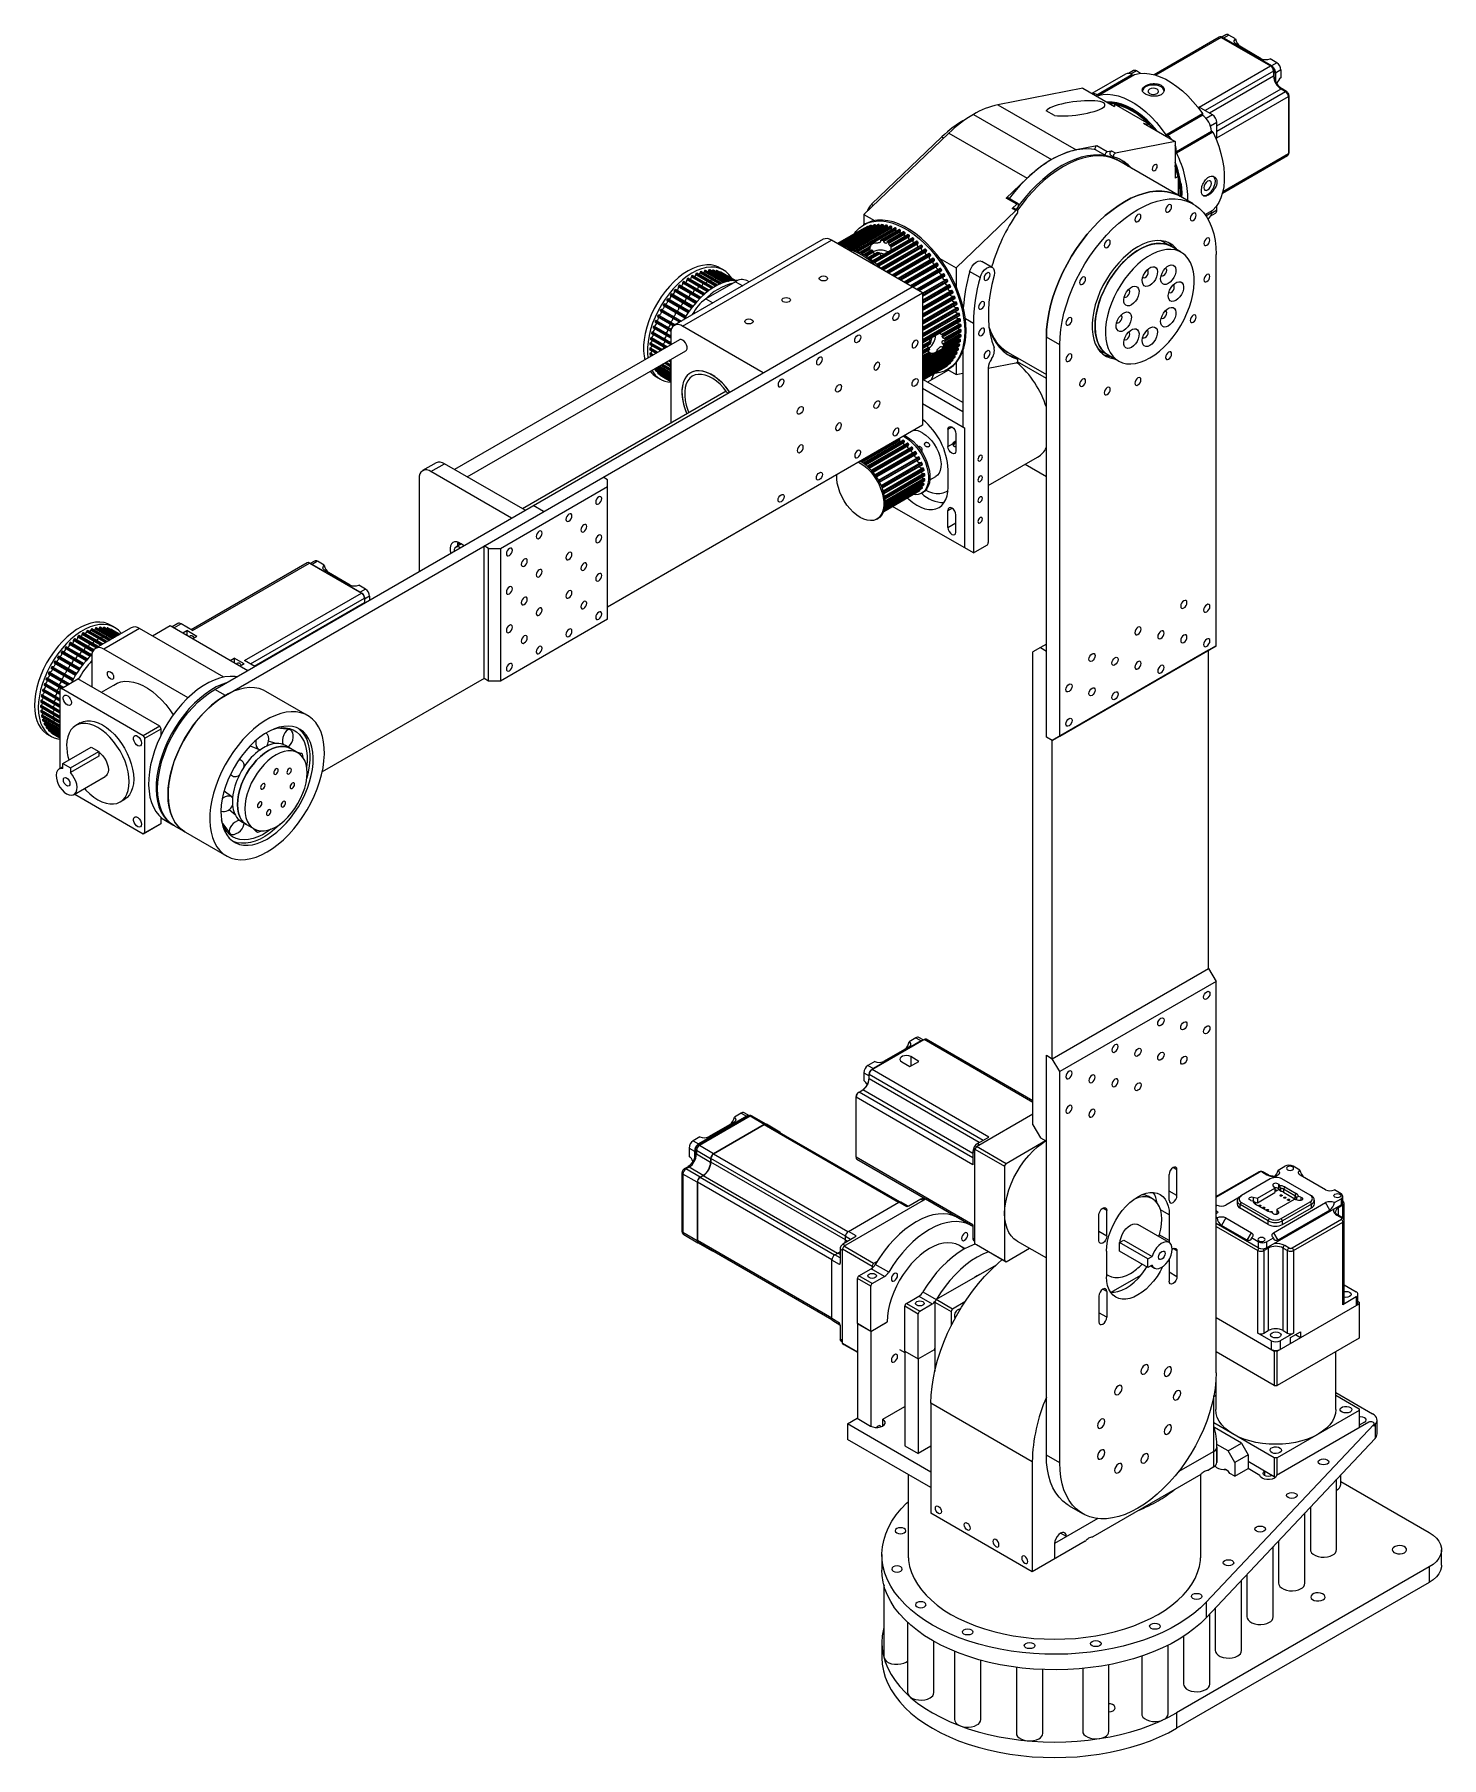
# Model space of a CAD drawing. Header units: millimetres. Extents: x -689 to -21, y -695 to 123.
import ezdxf

# ---------------------------------------------------------------- set-up
doc = ezdxf.new("R2010")
doc.units = ezdxf.units.MM

msp = doc.modelspace()

# ---------------------------------------------------------------- linework, layer by layer
at = {"color": 7, "linetype": 'Continuous', "lineweight": 25}
for p, q in [((-122.95, 123.22), (-124.87, 122.11)), ((-121.55, 123.08), (-124.02, 121.65)), ((-118.36, 121.23), (-121.55, 123.08)), ((-126.14, 122.06), (-157.02, 104.23)), ((-125.14, 121.96), (-156.24, 104.01)), ((-125.14, 121.96), (-101.7, 108.44)), ((-101.2, 108.49), (-124.64, 122.01)), ((-106.12, 111.82), (-118.29, 118.84)), ((-135.64, 88.84), (-101.7, 108.44)), ((-98.78, 109.93), (-101.98, 111.78)), ((-98.78, 109.93), (-101.25, 108.51)), ((-100, 104), (-100, 106.39)), ((-96.8, 106.5), (-99.35, 105.03)), ((-96.8, 106.5), (-96.8, 102.82)), ((-170.69, 104.57), (-186.62, 95.37)), ((-184.18, 94.67), (-167.56, 104.26)), ((-183.59, 94.33), (-166.27, 104.33)), ((-166.89, 106.16), (-169.18, 104.84)), ((-165.39, 106.02), (-168.02, 104.5)), ((-167.56, 104.26), (-166.97, 103.92)), ((-163.42, 104.88), (-165.39, 106.02)), ((-100.29, 105.99), (-132.81, 87.21)), ((-100.29, 103.59), (-130.74, 86.01)), ((-100.29, 105.99), (-100.29, 103.59)), ((-99.35, 105.03), (-99.35, 101.27)), ((-190.88, 97.83), (-231.21, 89.94)), ((-190.88, 97.83), (-175.86, 89.16)), ((-184.18, 94.67), (-183.59, 94.33)), ((-179.3, 91.14), (-178.93, 91.26)), ((-179.13, 91.2), (-178.96, 91.26)), ((-175.79, 90.21), (-177.92, 90.35)), ((-159.31, 80.7), (-175.79, 90.21)), ((-127.21, 79.89), (-96.75, 97.47)), ((-127.21, 77.5), (-94.68, 96.27)), ((-127.21, 74.23), (-93.27, 93.82)), ((-96.75, 97.47), (-94.68, 96.27)), ((-94.18, 96.32), (-96.25, 97.52)), ((-93.27, 93.82), (-93.27, 66.76)), ((-92.97, 67.17), (-92.97, 94.23)), ((-242.87, 85.37), (-205.75, 63.94)), ((-242.84, 85.39), (-242.84, 85.35)), ((-242.84, 85.39), (-205.71, 63.96)), ((-231.21, 89.94), (-194.08, 68.51)), ((-204.3, 84.81), (-208.23, 87.08)), ((-151.43, 75.77), (-134.11, 85.77)), ((-150.85, 75.43), (-134.23, 85.02)), ((-129.33, 85.2), (-135.64, 88.84)), ((-134.82, 85.36), (-134.23, 85.02)), ((-134.11, 85.77), (-134.11, 84.95)), ((-129.33, 85.2), (-132.35, 83.45)), ((-294.83, 37.82), (-254.51, 76.49)), ((-257.88, 74.68), (-291.22, 42.71)), ((-257.88, 74.68), (-256.95, 74.15)), ((-254.51, 76.49), (-217.38, 55.06)), ((-162.06, 81.19), (-147.04, 72.52)), ((-157.17, 78.37), (-159.31, 80.7)), ((-151.43, 75.77), (-150.85, 75.43)), ((-146.43, 67.77), (-129.81, 77.37)), ((-146.43, 67.09), (-129.1, 77.1)), ((-127.21, 81.52), (-130.23, 79.78)), ((-129.1, 77.1), (-129.81, 77.5)), ((-129.81, 77.37), (-129.81, 76.69)), ((-127.21, 74.23), (-127.21, 81.52)), ((-184.23, 70.44), (-194.08, 68.51)), ((-184.95, 68.67), (-180, 65.81)), ((-179.28, 67.58), (-184.23, 70.44)), ((-177.16, 68), (-179.28, 67.58)), ((-177.88, 66.23), (-176.11, 65.21)), ((-175.39, 66.98), (-177.16, 68)), ((-147.04, 72.52), (-175.39, 66.98)), ((-147.04, 72.52), (-147.04, 55.18)), ((-146.43, 67.77), (-146.43, 67.09)), ((-124.57, 48.02), (-93.68, 65.85)), ((-124.37, 48.81), (-93.27, 66.76)), ((-174.53, 63.69), (-175.68, 64.36)), ((-138.47, 42.88), (-173.83, 63.29)), ((-124.57, 48.02), (-100.7, 61.79)), ((-100.67, 61.81), (-100.7, 61.79)), ((-227.23, 45.61), (-217.38, 55.06)), ((-145.63, 55.99), (-147.04, 55.18)), ((-145.63, 55.99), (-145.63, 47.01)), ((-291.22, 42.71), (-290.3, 42.17)), ((-222.28, 42.76), (-227.23, 45.61)), ((-221.56, 42.97), (-226.51, 45.83)), ((-224.4, 40.72), (-222.28, 42.76)), ((-221.92, 39.92), (-223.68, 40.94)), ((-221.67, 41.66), (-222.62, 40.33)), ((-144.64, 47.45), (-144.65, 46.45)), ((-144.52, 46.37), (-144.5, 47.45)), ((-143.99, 46.06), (-143.93, 47.86)), ((-143.93, 47.78), (-143.98, 46.06)), ((-127.21, 39.88), (-127.21, 42.16)), ((-289.95, 32.98), (-306.4, 23.48)), ((-289.93, 32.98), (-306.39, 23.48)), ((-289.56, 33.03), (-306.25, 23.4)), ((-288.13, 33.13), (-305.62, 23.03)), ((-288.09, 33.13), (-305.6, 23.02)), ((-287.7, 33.14), (-305.41, 22.91)), ((-287.54, 32.79), (-305, 22.71)), ((-286.22, 33.06), (-304.36, 22.59)), ((-286.17, 33.07), (-304.33, 22.59)), ((-285.77, 33.03), (-303.98, 22.51)), ((-284.26, 32.79), (-302.63, 22.18)), ((-284.19, 32.79), (-302.59, 22.17)), ((-294.88, 32.99), (-294.83, 33.23)), ((-294.2, 33.39), (-294.87, 33)), ((-294.83, 37.82), (-289.89, 34.97)), ((-294.83, 37.82), (-294.83, 33.02)), ((-287.57, 32.4), (-287.54, 32.79)), ((-250.99, 12.52), (-222.64, 39.7)), ((-222.64, 39.7), (-224.4, 40.72)), ((-132.85, 37.8), (-129.1, 39.96)), ((-132.51, 37.32), (-129.81, 38.87)), ((-131.53, 35.77), (-131.1, 36.01)), ((-130.12, 37.19), (-127.83, 38.51)), ((-127.21, 39.88), (-129.83, 38.36)), ((-129.81, 39.55), (-129.81, 38.87)), ((-314.22, 26.1), (-384.93, -14.72)), ((-380.96, -15.11), (-310.25, 25.71)), ((-267, 0.74), (-310.25, 25.71)), ((-294.73, 31.35), (-307.38, 24.05)), ((-294.58, 31.43), (-307.37, 24.05)), ((-293.33, 32.04), (-307.28, 23.99)), ((-293.34, 32.04), (-307.28, 23.99)), ((-293.01, 32.18), (-307.23, 23.96)), ((-291.69, 32.62), (-306.96, 23.81)), ((-291.69, 32.62), (-306.95, 23.8)), ((-291.33, 32.71), (-306.86, 23.75)), ((-291.16, 32.41), (-306.51, 23.55)), ((-289.39, 32.7), (-305.88, 23.18)), ((-287.57, 32.4), (-304.51, 22.62)), ((-285.62, 32.66), (-303.41, 22.38)), ((-285.67, 32.27), (-302.99, 22.28)), ((-283.78, 32.7), (-302.21, 22.06)), ((-283.63, 32.32), (-301.68, 21.9)), ((-283.7, 31.94), (-301.31, 21.77)), ((-282.24, 32.3), (-300.79, 21.59)), ((-282.16, 32.3), (-300.73, 21.57)), ((-281.73, 32.17), (-300.34, 21.43)), ((-281.6, 31.77), (-299.85, 21.23)), ((-281.68, 31.39), (-299.51, 21.1)), ((-280.18, 31.6), (-298.86, 20.82)), ((-280.08, 31.6), (-298.8, 20.79)), ((-279.65, 31.42), (-298.39, 20.6)), ((-279.53, 31.01), (-297.93, 20.39)), ((-279.63, 30.64), (-297.64, 20.24)), ((-291.16, 32.28), (-291.16, 32.41)), ((-271.8, 26.84), (-290.78, 15.89)), ((-271.63, 26.8), (-290.67, 15.81)), ((-271.2, 26.47), (-290.25, 15.47)), ((-271.15, 26.01), (-289.9, 15.19)), ((-271.33, 25.69), (-289.74, 15.06)), ((-289.4, 32.39), (-289.39, 32.7)), ((-269.73, 25.2), (-288.75, 14.22)), ((-269.55, 25.14), (-288.64, 14.12)), ((-269.13, 24.77), (-288.22, 13.75)), ((-286.95, 25.47), (-286.9, 25.19)), ((-278.09, 30.7), (-286.9, 25.62)), ((-277.98, 30.69), (-286.58, 25.72)), ((-286.58, 25.72), (-285.84, 25.69)), ((-277.54, 30.48), (-285.84, 25.69)), ((-285.67, 32.27), (-285.62, 32.66)), ((-285.67, 31.97), (-285.67, 32.27)), ((-277.44, 30.05), (-285.48, 25.4)), ((-285.48, 25.4), (-285.46, 25.12)), ((-277.56, 29.68), (-285.46, 25.12)), ((-283.86, 24.96), (-283.86, 24.68)), ((-275.99, 29.61), (-283.82, 25.09)), ((-283.7, 31.94), (-283.63, 32.32)), ((-275.86, 29.58), (-283.63, 25.09)), ((-275.42, 29.33), (-283.2, 24.84)), ((-275.48, 28.54), (-283.01, 24.19)), ((-275.33, 28.89), (-283, 24.46)), ((-273.89, 28.32), (-282.22, 23.51)), ((-273.74, 28.28), (-282.04, 23.49)), ((-273.3, 27.99), (-281.91, 23.02)), ((-273.23, 27.54), (-281.89, 22.55)), ((-273.39, 27.2), (-281.89, 22.3)), ((-281.68, 31.39), (-281.6, 31.77)), ((-279.63, 30.64), (-279.53, 31.01)), ((-277.56, 29.68), (-277.44, 30.05)), ((-275.48, 28.54), (-275.33, 28.89)), ((-273.39, 27.2), (-273.23, 27.54)), ((-271.33, 25.69), (-271.15, 26.01)), ((-149.12, 22.81), (-152.33, 24.66)), ((-292.2, 22.56), (-296.88, 19.86)), ((-292.26, 22.44), (-296.81, 19.82)), ((-292.13, 22.05), (-296.39, 19.6)), ((-292.03, 21.62), (-295.95, 19.36)), ((-292.02, 21.33), (-295.7, 19.21)), ((-291.08, 20.89), (-294.86, 18.71)), ((-290.97, 20.86), (-294.77, 18.66)), ((-290.54, 20.6), (-294.35, 18.4)), ((-290.31, 20.24), (-293.95, 18.14)), ((-290.31, 19.97), (-293.73, 18)), ((-288.48, 19.89), (-292.82, 17.39)), ((-288.33, 19.86), (-292.73, 17.32)), ((-287.59, 19.75), (-292.3, 17.02)), ((-292.13, 22.05), (-292.26, 22.44)), ((-292.02, 21.33), (-292.03, 21.62)), ((-287.22, 19.47), (-291.92, 16.75)), ((-287.27, 19.19), (-291.74, 16.61)), ((-290.31, 19.97), (-290.31, 20.24)), ((-287.59, 19.75), (-288.33, 19.86)), ((-269.09, 24.32), (-287.9, 13.46)), ((-269.29, 24), (-287.76, 13.34)), ((-287.27, 19.19), (-287.22, 19.47)), ((-267.7, 23.39), (-286.75, 12.39)), ((-267.51, 23.31), (-286.63, 12.27)), ((-267.09, 22.92), (-286.22, 11.87)), ((-267.08, 22.46), (-285.85, 11.62)), ((-267.29, 22.16), (-285.7, 11.53)), ((-265.72, 21.42), (-284.27, 10.71)), ((-265.51, 21.33), (-284.09, 10.61)), ((-265.11, 20.9), (-283.52, 10.28)), ((-265.12, 20.45), (-283.13, 10.05)), ((-283, 24.46), (-283.01, 24.19)), ((-265.35, 20.17), (-283, 9.98)), ((-282.14, 23.47), (-282.14, 23.21)), ((-282.04, 23.49), (-281.91, 23.02)), ((-281.89, 22.55), (-281.89, 22.3)), ((-263.81, 19.32), (-281.49, 9.11)), ((-263.58, 19.21), (-281.29, 8.99)), ((-263.19, 18.75), (-280.7, 8.65)), ((-263.22, 18.3), (-280.32, 8.43)), ((-263.47, 18.04), (-280.22, 8.37)), ((-261.96, 17.08), (-278.64, 7.46)), ((-261.72, 16.96), (-278.41, 7.32)), ((-261.35, 16.48), (-277.81, 6.98)), ((-269.29, 24), (-269.09, 24.32)), ((-267.29, 22.16), (-267.08, 22.46)), ((-265.35, 20.17), (-265.12, 20.45)), ((-263.19, 18.75), (-263.58, 19.21)), ((-263.47, 18.04), (-263.22, 18.3)), ((-261.35, 16.48), (-261.72, 16.96)), ((-258.83, 17.04), (-250.99, 12.52)), ((-144.17, 19.95), (-149.12, 22.81)), ((-127.6, -166.92), (-127.6, 18.84)), ((-376.78, 8.58), (-376.78, 8.31)), ((-376.78, 8.58), (-366.91, 2.88)), ((-376.78, 8.31), (-367.13, 2.74)), ((-376.71, 8.71), (-366.78, 2.97)), ((-376.28, 8.95), (-366.37, 3.23)), ((-366.34, 3.25), (-376.23, 8.96)), ((-374.69, 9.7), (-374.71, 9.41)), ((-374.71, 9.41), (-365.2, 3.92)), ((-374.69, 9.7), (-364.93, 4.07)), ((-374.61, 9.82), (-364.79, 4.15)), ((-374.18, 10.01), (-364.39, 4.36)), ((-364.36, 4.37), (-374.14, 10.01)), ((-372.61, 10.55), (-372.66, 10.25)), ((-372.66, 10.25), (-363.33, 4.87)), ((-372.61, 10.55), (-363.01, 5.01)), ((-372.53, 10.67), (-362.85, 5.08)), ((-372.11, 10.81), (-362.47, 5.24)), ((-362.45, 5.25), (-372.07, 10.8)), ((-370.58, 11.13), (-370.65, 10.83)), ((-370.65, 10.83), (-361.57, 5.59)), ((-370.58, 11.13), (-361.19, 5.72)), ((-370.49, 11.24), (-361.02, 5.77)), ((-370.08, 11.32), (-360.66, 5.89)), ((-360.65, 5.89), (-370.05, 11.32)), ((-368.61, 11.43), (-368.7, 11.12)), ((-368.7, 11.12), (-359.97, 6.08)), ((-368.61, 11.43), (-359.53, 6.19)), ((-368.52, 11.53), (-359.34, 6.23)), ((-368.12, 11.56), (-359.02, 6.3)), ((-359.02, 6.3), (-368.1, 11.55)), ((-366.84, 11.14), (-366.96, 10.89)), ((-366.73, 11.45), (-366.84, 11.14)), ((-366.84, 11.14), (-358.6, 6.38)), ((-366.73, 11.45), (-358.09, 6.47)), ((-366.63, 11.54), (-357.89, 6.49)), ((-366.26, 11.51), (-357.63, 6.52)), ((-357.62, 6.52), (-366.25, 11.5)), ((-365.09, 10.88), (-365.11, 10.84)), ((-364.95, 11.19), (-365.09, 10.88)), ((-365.09, 10.88), (-357.56, 6.53)), ((-364.95, 11.19), (-356.98, 6.58)), ((-364.85, 11.26), (-356.77, 6.59)), ((-364.51, 11.17), (-364.5, 11.17)), ((-364.51, 11.17), (-356.59, 6.6)), ((-356.59, 6.6), (-364.5, 11.17)), ((-361.53, 11.54), (-363.37, 12.6)), ((-363.3, 10.64), (-363.37, 10.52)), ((-363.3, 10.64), (-356.32, 6.61)), ((-363.22, 7.96), (-363.13, 8.27)), ((-363.2, 10.71), (-356.11, 6.61)), ((-362.89, 10.56), (-362.88, 10.56)), ((-362.89, 10.56), (-356.05, 6.61)), ((-356.05, 6.61), (-362.88, 10.56)), ((-361.36, 7.98), (-361.25, 8.29)), ((-261.4, 16.03), (-277.45, 6.77)), ((-261.67, 15.79), (-277.37, 6.73)), ((-260.2, 14.73), (-275.72, 5.77)), ((-259.95, 14.59), (-275.47, 5.63)), ((-259.59, 14.09), (-274.86, 5.28)), ((-259.67, 13.65), (-274.52, 5.08)), ((-259.95, 13.43), (-274.47, 5.05)), ((-258.67, 12.21), (-272.77, 4.07)), ((-258.27, 12.12), (-272.5, 3.91)), ((-257.94, 11.6), (-271.88, 3.56)), ((-258.04, 11.17), (-271.56, 3.37)), ((-258.34, 10.98), (-271.54, 3.36)), ((-257.13, 9.67), (-269.8, 2.36)), ((-256.71, 9.57), (-269.5, 2.18)), ((-256.4, 9.04), (-268.88, 1.83)), ((-256.52, 8.62), (-268.59, 1.65)), ((-261.67, 15.79), (-261.4, 16.03)), ((-259.59, 14.09), (-259.95, 14.59)), ((-259.95, 13.43), (-259.67, 13.65)), ((-258.34, 10.98), (-258.04, 11.17)), ((-257.94, 11.6), (-258.27, 12.12)), ((-256.4, 9.04), (-256.71, 9.57)), ((-250.99, 12.52), (-250.99, 3.46)), ((-239.68, 7.99), (-244.63, 10.84)), ((-233.87, 12.78), (-238.82, 15.63)), ((-603.06, -187.54), (-271.95, 3.6)), ((-598.11, -190.4), (-267, 0.74)), ((-386.37, 0.15), (-376.18, -5.73)), ((-376.14, -5.67), (-386.28, 0.18)), ((-384.91, 1.76), (-384.8, 1.57)), ((-384.91, 1.76), (-374.8, -4.08)), ((-384.87, 1.89), (-374.71, -3.98)), ((-384.8, 1.57), (-374.87, -4.17)), ((-384.48, 2.32), (-374.32, -3.55)), ((-374.28, -3.5), (-384.4, 2.34)), ((-382.96, 3.78), (-382.88, 3.57)), ((-382.96, 3.78), (-372.89, -2.03)), ((-382.92, 3.91), (-372.79, -1.93)), ((-382.88, 3.57), (-372.99, -2.14)), ((-382.51, 4.3), (-372.39, -1.54)), ((-372.35, -1.5), (-382.44, 4.32)), ((-380.94, 5.61), (-380.89, 5.37)), ((-380.94, 5.61), (-370.92, -0.18)), ((-380.89, 5.74), (-370.81, -0.08)), ((-380.89, 5.37), (-371.06, -0.31)), ((-380.47, 6.08), (-370.4, 0.27)), ((-370.36, 0.3), (-380.4, 6.1)), ((-378.88, 7.21), (-378.85, 6.95)), ((-378.88, 7.21), (-368.92, 1.46)), ((-378.85, 6.95), (-369.1, 1.33)), ((-378.81, 7.34), (-368.8, 1.56)), ((-378.39, 7.64), (-368.38, 1.86)), ((-368.35, 1.89), (-378.33, 7.65)), ((-377.4, 0.4), (-377.48, 0.62)), ((-375.41, 2.2), (-375.46, 2.44)), ((-373.37, 3.79), (-373.4, 4.05)), ((-371.3, 5.14), (-371.3, 5.42)), ((-355.78, 5.98), (-369.92, -2.18)), ((-369.23, 6.25), (-369.21, 6.54)), ((-367.18, 7.09), (-367.13, 7.39)), ((-365.17, 7.66), (-365.1, 7.97)), ((-361.48, 7.73), (-361.36, 7.98)), ((-359.63, 7.68), (-359.61, 7.71)), ((-359.61, 7.71), (-359.47, 8.02)), ((-359.02, 8.01), (-359.03, 8.01)), ((-357.89, 7.35), (-357.82, 7.48)), ((-357.4, 7.39), (-357.4, 7.4)), ((-355.78, 5.98), (-352.42, 4.05)), ((-349.32, 5.84), (-350.48, 6.51)), ((-255.68, 7.08), (-267, 0.54)), ((-255.25, 6.95), (-267, 0.17)), ((-255.99, 6.92), (-267, 0.56)), ((-254.97, 6.4), (-267, -0.55)), ((-267, -0.86), (-255.09, 6.01)), ((-254.35, 4.43), (-267, -2.88)), ((-254.68, 4.29), (-267, -2.82)), ((-253.93, 4.27), (-267, -3.27)), ((-253.67, 3.72), (-267, -3.98)), ((-267, -4.27), (-253.68, 3.42)), ((-253.15, 1.74), (-267, -6.26)), ((-253.49, 1.63), (-267, -6.17)), ((-252.74, 1.56), (-267, -6.67)), ((-252.51, 1), (-267, -7.37)), ((-267, 0.74), (-267, -62.13)), ((-267, -7.63), (-252.52, 0.73)), ((-255.68, 7.08), (-255.99, 6.92)), ((-254.97, 6.4), (-255.25, 6.95)), ((-254.35, 4.43), (-254.68, 4.29)), ((-253.67, 3.72), (-253.93, 4.27)), ((-253.15, 1.74), (-253.49, 1.63)), ((-252.51, 1), (-252.74, 1.56)), ((-391.58, -7.75), (-382.22, -13.15)), ((-391.58, -7.86), (-382.31, -13.21)), ((-391.3, -7.21), (-381.61, -12.8)), ((-391.2, -7.15), (-391.02, -7.24)), ((-391.2, -7.15), (-381.51, -12.74)), ((-391.02, -7.24), (-381.5, -12.74)), ((-390.12, -5.28), (-389.95, -5.38)), ((-390.12, -5.28), (-379.96, -11.14)), ((-390.11, -5.16), (-379.9, -11.05)), ((-389.95, -5.38), (-379.96, -11.15)), ((-389.79, -4.64), (-379.58, -10.54)), ((-379.53, -10.46), (-389.7, -4.59)), ((-388.5, -2.8), (-388.36, -2.93)), ((-388.5, -2.8), (-378.35, -8.66)), ((-388.49, -2.67), (-378.29, -8.56)), ((-388.36, -2.93), (-378.38, -8.69)), ((-388.14, -2.18), (-377.94, -8.07)), ((-377.89, -8), (-388.05, -2.14)), ((-386.76, -0.44), (-386.64, -0.61)), ((-386.76, -0.44), (-376.63, -6.29)), ((-386.74, -0.32), (-376.55, -6.2)), ((-386.64, -0.61), (-376.68, -6.36)), ((-382.88, -6.1), (-383.02, -5.96)), ((-381.16, -3.77), (-381.28, -3.61)), ((-379.32, -1.6), (-379.43, -1.41)), ((-369.92, -2.18), (-366.56, -4.12)), ((-252.1, -0.97), (-267, -9.58)), ((-252.44, -1.06), (-267, -9.46)), ((-251.69, -1.17), (-267, -10.01)), ((-251.49, -1.74), (-267, -10.69)), ((-267, -10.93), (-251.51, -1.99)), ((-251.18, -3.69), (-267, -12.82)), ((-251.54, -3.75), (-267, -12.68)), ((-250.78, -3.91), (-267, -13.27)), ((-250.61, -4.47), (-267, -13.93)), ((-267, -14.14), (-250.64, -4.7)), ((-250.43, -6.39), (-267, -15.96)), ((-250.79, -6.43), (-267, -15.79)), ((-250.03, -6.63), (-267, -16.43)), ((-249.9, -7.19), (-267, -17.06)), ((-267, -17.25), (-249.93, -7.4)), ((-252.1, -0.97), (-252.44, -1.06)), ((-251.49, -1.74), (-251.69, -1.17)), ((-251.18, -3.69), (-251.54, -3.75)), ((-250.43, -6.39), (-250.79, -6.43)), ((-394.95, -15.83), (-386.57, -20.66)), ((-394.94, -15.91), (-386.57, -20.74)), ((-394.78, -15.27), (-386.57, -20.01)), ((-394.68, -15.18), (-394.47, -15.17)), ((-394.68, -15.18), (-386.57, -19.86)), ((-394.47, -15.17), (-386.57, -19.73)), ((-394.02, -13.11), (-386.51, -17.44)), ((-394.01, -13.2), (-386.52, -17.52)), ((-393.8, -12.56), (-386.4, -16.83)), ((-393.71, -12.47), (-393.5, -12.5)), ((-393.71, -12.47), (-386.36, -16.71)), ((-393.5, -12.5), (-386.34, -16.63)), ((-392.89, -10.41), (-385.16, -14.87)), ((-392.88, -10.51), (-385.23, -14.92)), ((-392.64, -9.86), (-384.57, -14.51)), ((-392.54, -9.78), (-392.35, -9.84)), ((-392.54, -9.78), (-384.46, -14.45)), ((-392.35, -9.84), (-384.41, -14.42)), ((-388.02, -15.66), (-388.23, -15.63)), ((-386.87, -13.01), (-387.06, -12.95)), ((-385.54, -10.4), (-385.72, -10.31)), ((-384.47, -8.55), (-384.64, -8.44)), ((-342.66, -37.22), (-380.96, -15.11)), ((-249.82, -9.07), (-267, -18.98)), ((-250.19, -9.08), (-267, -18.79)), ((-249.44, -9.32), (-267, -19.46)), ((-249.34, -9.87), (-267, -20.07)), ((-267, -20.23), (-249.38, -10.06)), ((-249.75, -11.69), (-267, -21.65)), ((-249.38, -11.7), (-267, -21.87)), ((-249.01, -11.97), (-267, -22.35)), ((-248.94, -12.51), (-267, -22.93)), ((-267, -23.07), (-248.98, -12.67)), ((-249.47, -14.23), (-257.97, -19.14)), ((-249.1, -14.26), (-257.75, -19.26)), ((-248.74, -14.55), (-257.35, -19.52)), ((-257.09, -20.03), (-248.75, -15.22)), ((-248.71, -15.07), (-257, -19.86)), ((-249.82, -9.07), (-250.19, -9.08)), ((-249.38, -11.7), (-249.75, -11.69)), ((-249.1, -14.26), (-249.47, -14.23)), ((-242.85, -13.81), (-246.68, -11.6)), ((-242.85, -13.81), (-242.85, -122.8)), ((-382.46, -21.59), (-489.24, -83.23)), ((-396.52, -23.76), (-391.37, -26.73)), ((-396.5, -23.82), (-391.41, -26.75)), ((-396.47, -23.25), (-390.9, -26.46)), ((-396.39, -23.13), (-396.15, -23.03)), ((-396.39, -23.13), (-390.76, -26.38)), ((-396.21, -21.18), (-388.98, -25.35)), ((-396.19, -21.25), (-389.03, -25.38)), ((-396.15, -23.03), (-390.55, -26.26)), ((-396.12, -20.65), (-388.48, -25.06)), ((-396.04, -20.54), (-395.8, -20.46)), ((-396.04, -20.54), (-388.34, -24.98)), ((-395.8, -20.46), (-388.16, -24.88)), ((-395.69, -18.53), (-386.57, -23.79)), ((-395.67, -18.6), (-386.57, -23.85)), ((-395.55, -17.98), (-386.57, -23.16)), ((-395.46, -17.88), (-395.24, -17.84)), ((-395.46, -17.88), (-386.57, -23.01)), ((-395.24, -17.84), (-386.57, -22.84)), ((-390.32, -23.63), (-390.56, -23.7)), ((-389.76, -21), (-389.98, -21.04)), ((-388.99, -18.33), (-389.2, -18.34)), ((-386.57, -18.35), (-386.57, -23.96)), ((-249.62, -21.35), (-267, -31.39)), ((-249.24, -21.45), (-267, -31.7)), ((-248.94, -21.76), (-267, -32.19)), ((-249.01, -22.22), (-267, -32.61)), ((-263.35, -22.24), (-267, -24.35)), ((-267, -32.67), (-249.05, -22.31)), ((-263.09, -22.34), (-267, -24.6)), ((-263.03, -22.8), (-267, -25.09)), ((-263.3, -23.5), (-267, -25.63)), ((-249.99, -23.51), (-267, -33.33)), ((-249.62, -23.62), (-267, -33.65)), ((-267, -25.75), (-263.35, -23.64)), ((-249.34, -23.94), (-267, -34.13)), ((-249.44, -24.37), (-267, -34.51)), ((-267, -34.56), (-249.48, -24.44)), ((-263.35, -22.24), (-263.09, -22.34)), ((-263.3, -23.5), (-263.03, -22.8)), ((-257.75, -19.26), (-257.97, -19.14)), ((-257.59, -25.14), (-248.79, -20.05)), ((-257.35, -19.52), (-257, -19.86)), ((-248.74, -19.95), (-257.35, -24.91)), ((-257, -24.25), (-257.35, -24.91)), ((-249.4, -19.08), (-257.31, -23.64)), ((-257.08, -19.94), (-257.31, -19.81)), ((-257.08, -23.8), (-257.31, -23.64)), ((-249.03, -19.16), (-257.08, -23.8)), ((-248.71, -19.46), (-257, -24.25)), ((-249.36, -16.7), (-256.89, -21.05)), ((-256.65, -21.18), (-256.89, -21.05)), ((-256.65, -22.18), (-256.89, -22.03)), ((-248.98, -16.76), (-256.65, -21.18)), ((-256.52, -22.2), (-248.69, -17.68)), ((-248.64, -17.05), (-256.42, -21.54)), ((-248.64, -17.56), (-256.42, -22.05)), ((-249.62, -23.62), (-249.99, -23.51)), ((-249.24, -21.45), (-249.62, -21.35)), ((-249.03, -19.16), (-249.4, -19.08)), ((-248.98, -16.76), (-249.36, -16.7)), ((-208.21, -210.19), (-208.21, -20.35)), ((-201.84, -24.02), (-208.21, -20.35)), ((-201.84, -209.79), (-201.84, -24.02)), ((-483.24, -86.69), (-379.46, -26.79)), ((-396.6, -25.75), (-393.14, -27.75)), ((-396.6, -26.24), (-393.56, -28)), ((-396.58, -26.29), (-393.59, -28.02)), ((-396.53, -25.63), (-396.29, -25.49)), ((-396.53, -25.63), (-392.99, -27.67)), ((-396.52, -28.13), (-395.15, -28.91)), ((-396.47, -28.59), (-395.53, -29.13)), ((-396.45, -28), (-396.21, -27.84)), ((-396.45, -28), (-395.01, -28.83)), ((-396.45, -28.63), (-395.55, -29.15)), ((-396.29, -25.49), (-392.76, -27.53)), ((-396.21, -27.84), (-394.75, -28.68)), ((-390.67, -26.19), (-390.91, -26.29)), ((-389.55, -32.61), (-386.67, -34.27)), ((-389.53, -32.6), (-386.67, -34.25)), ((-389.15, -32.38), (-386.69, -33.8)), ((-389.01, -32.3), (-386.7, -33.63)), ((-388.75, -32.15), (-386.7, -33.33)), ((-387.59, -31.48), (-386.69, -32)), ((-387.56, -31.46), (-386.69, -31.97)), ((-387.13, -31.21), (-386.67, -31.48)), ((-386.99, -31.13), (-386.66, -31.32)), ((-386.76, -31), (-386.65, -31.06)), ((-386.57, -30.89), (-386.57, -61.14)), ((-264.19, -25.27), (-267, -26.89)), ((-263.95, -25.4), (-267, -27.16)), ((-250.52, -25.53), (-267, -35.04)), ((-250.16, -25.66), (-267, -35.38)), ((-263.76, -25.78), (-267, -27.65)), ((-249.9, -25.98), (-267, -35.85)), ((-263.76, -26.28), (-267, -28.16)), ((-250.03, -26.38), (-267, -36.18)), ((-267, -28.26), (-263.78, -26.4)), ((-267, -36.21), (-250.07, -26.43)), ((-251.21, -27.4), (-267, -36.51)), ((-263.87, -27.43), (-267, -29.24)), ((-250.86, -27.55), (-267, -36.87)), ((-263.63, -27.58), (-267, -29.53)), ((-250.61, -27.86), (-267, -37.33)), ((-263.3, -27.89), (-267, -30.02)), ((-263.03, -28.19), (-267, -30.49)), ((-267, -30.57), (-262.9, -28.2)), ((-250.78, -28.24), (-267, -37.6)), ((-267, -37.62), (-250.81, -28.28)), ((-252.06, -29.11), (-267, -37.74)), ((-251.71, -29.28), (-267, -38.11)), ((-251.49, -29.59), (-267, -38.55)), ((-251.69, -29.93), (-267, -38.77)), ((-267, -38.79), (-251.71, -29.96)), ((-252.7, -30.84), (-267, -39.09)), ((-252.51, -31.15), (-267, -39.52)), ((-252.74, -31.45), (-267, -39.68)), ((-267, -39.69), (-252.75, -31.46)), ((-253.84, -32.22), (-267, -39.82)), ((-253.67, -32.52), (-267, -40.22)), ((-264.19, -25.27), (-263.95, -25.4)), ((-263.87, -27.43), (-263.63, -27.58)), ((-263.03, -28.19), (-263.3, -27.89)), ((-257.75, -25.1), (-257.97, -24.93)), ((-253.84, -32.22), (-253.95, -32.16)), ((-252.7, -30.84), (-252.98, -30.69)), ((-251.71, -29.28), (-252.06, -29.11)), ((-251.21, -27.4), (-251.48, -27.25)), ((-250.86, -27.55), (-251.21, -27.4)), ((-250.99, -32.4), (-250.99, -38.11)), ((-250.16, -25.66), (-250.52, -25.53)), ((-247.8, -26.77), (-247.8, -63.04)), ((-235.78, -35.13), (-222.64, -32.56)), ((-228.18, -26.58), (-227.03, -27.24)), ((-226.32, -27.65), (-208.21, -38.11)), ((-223.75, -29.74), (-223.68, -29.77)), ((-221.99, -30.76), (-223.75, -29.74)), ((-221.92, -30.79), (-223.68, -29.77)), ((-208.21, -39.94), (-221.95, -32)), ((-182.1, -26.96), (-178.91, -28.8)), ((-182.01, -27.86), (-181.93, -27.06)), ((-181.98, -27.68), (-181.31, -28.46)), ((-178.91, -28.8), (-173.96, -31.66)), ((-394.02, -35.9), (-386.57, -40.19)), ((-393.99, -35.77), (-393.78, -35.51)), ((-393.99, -35.77), (-386.57, -40.05)), ((-393.91, -35.12), (-386.57, -39.36)), ((-393.9, -35.12), (-386.57, -39.35)), ((-393.8, -36.2), (-386.57, -40.38)), ((-393.79, -36.21), (-386.57, -40.38)), ((-393.62, -35.29), (-393.78, -35.51)), ((-393.78, -35.51), (-386.57, -39.67)), ((-393.68, -34.99), (-386.57, -39.1)), ((-393.55, -34.92), (-386.57, -38.95)), ((-393.3, -39.25), (-391.47, -40.31)), ((-393.24, -34.74), (-386.57, -38.58)), ((-392.89, -37.3), (-386.57, -40.94)), ((-392.87, -37.17), (-392.68, -36.9)), ((-392.87, -37.17), (-386.57, -40.81)), ((-392.73, -34.44), (-386.57, -38)), ((-392.72, -34.44), (-386.57, -37.98)), ((-392.65, -36.87), (-392.68, -36.9)), ((-392.68, -36.9), (-386.57, -40.42)), ((-392.64, -37.55), (-392.63, -37.56)), ((-392.64, -37.55), (-386.57, -41.05)), ((-392.63, -37.56), (-386.57, -41.06)), ((-392.44, -34.28), (-386.57, -37.67)), ((-392.31, -34.2), (-386.57, -37.51)), ((-392.01, -34.03), (-386.57, -37.16)), ((-391.58, -38.33), (-391.5, -38.21)), ((-391.58, -38.33), (-386.57, -41.22)), ((-391.58, -38.45), (-386.57, -41.34)), ((-391.3, -38.65), (-391.29, -38.65)), ((-391.3, -38.65), (-386.57, -41.38)), ((-391.29, -38.65), (-386.57, -41.38)), ((-391.27, -33.6), (-386.57, -36.31)), ((-391.26, -33.59), (-386.57, -36.3)), ((-390.93, -33.4), (-386.57, -35.92)), ((-390.79, -33.32), (-386.57, -35.75)), ((-390.44, -33.2), (-390.67, -33.39)), ((-390.5, -33.16), (-386.59, -35.42)), ((-390.44, -33.2), (-390.24, -33.01)), ((-389.93, -35.23), (-390.16, -35.44)), ((-390.11, -39.33), (-390.12, -39.33)), ((-390.11, -39.33), (-386.57, -41.38)), ((-389.21, -37.06), (-389.44, -37.29)), ((-388.3, -38.68), (-388.51, -38.93)), ((-388.3, -38.68), (-388.14, -38.45)), ((-387.2, -40.06), (-387.39, -40.34)), ((-387.2, -40.06), (-387.17, -40.03)), ((-387.15, -40.72), (-387.16, -40.72)), ((-253.93, -32.78), (-267, -40.33)), ((-267, -40.34), (-253.93, -32.79)), ((-254.97, -33.71), (-267, -40.66)), ((-267, -40.71), (-255.25, -33.93)), ((-255.25, -33.93), (-267, -40.71)), ((-256.4, -34.7), (-267, -40.82)), ((-267, -40.82), (-256.55, -34.79)), ((-247.8, -51.37), (-266.54, -40.55)), ((-254.74, -35.94), (-264.63, -41.65)), ((-261.57, -37.69), (-262.84, -40.62)), ((-255.19, -35.73), (-254.52, -35.35)), ((-255.15, -35.71), (-250.99, -38.11)), ((-250.99, -38.11), (-247.8, -37.49)), ((-235.78, -34.88), (-235.78, -117.9)), ((-360.28, -45.96), (-457.04, -101.82)), ((-247.8, -55.73), (-267, -44.65)), ((-247.09, -63.49), (-267, -52)), ((-267, -62.13), (-416.56, -148.47)), ((-254.93, -64.07), (-253.05, -62.99)), ((-254.93, -64.07), (-254.93, -72.24)), ((-247.8, -63.04), (-247.09, -63.45)), ((-247.09, -63.45), (-247.09, -120.35)), ((-296.6, -79.34), (-277.86, -68.51)), ((-296.16, -79.57), (-277.73, -68.93)), ((-295.86, -79.74), (-277.84, -69.33)), ((-276.28, -69.27), (-295.17, -80.17)), ((-295.09, -80.22), (-276.16, -69.29)), ((-294.71, -80.47), (-275.75, -69.53)), ((-294.33, -80.75), (-275.66, -69.97)), ((-294.12, -80.91), (-275.82, -70.35)), ((-274.22, -70.66), (-293.23, -81.64)), ((-293.13, -81.73), (-274.05, -70.71)), ((-292.75, -82.07), (-273.65, -71.04)), ((-292.43, -82.36), (-273.61, -71.5)), ((-292.29, -82.5), (-273.83, -71.84)), ((-272.24, -72.5), (-291.31, -83.51)), ((-291.18, -83.65), (-272.02, -72.59)), ((-290.82, -84.07), (-271.65, -73)), ((-290.57, -84.37), (-271.67, -73.46)), ((-277.84, -69.33), (-277.73, -68.93)), ((-275.82, -70.35), (-275.66, -69.97)), ((-273.83, -71.84), (-273.61, -71.5)), ((-271.93, -73.74), (-271.67, -73.46)), ((-254.93, -72.24), (-252.54, -70.86)), ((-251.18, -66.23), (-251.18, -74.4)), ((-498.07, -80.03), (-504.43, -83.71)), ((-500.46, -84.1), (-494.1, -80.43)), ((-455.8, -102.54), (-494.1, -80.43)), ((-295.92, -79.71), (-296.71, -79.28)), ((-290.49, -84.46), (-271.93, -73.74)), ((-270.42, -74.7), (-289.52, -85.72)), ((-289.37, -85.93), (-270.17, -74.84)), ((-289.05, -86.4), (-269.84, -75.31)), ((-288.86, -86.68), (-269.92, -75.75)), ((-288.83, -86.72), (-270.23, -75.97)), ((-287.94, -88.18), (-269.32, -77.44)), ((-287.93, -88.19), (-268.99, -77.25)), ((-287.78, -88.46), (-268.57, -77.36)), ((-287.51, -88.96), (-268.29, -77.87)), ((-287.38, -89.21), (-268.42, -78.26)), ((-286.66, -90.72), (-268.07, -79.99)), ((-286.63, -90.79), (-267.71, -79.87)), ((-286.48, -91.13), (-267.29, -80.05)), ((-286.27, -91.65), (-267.08, -80.58)), ((-286.19, -91.86), (-267.1, -80.84)), ((-270.23, -75.97), (-269.92, -75.75)), ((-268.99, -77.25), (-269.32, -77.44)), ((-267.71, -79.87), (-268.07, -79.99)), ((-235.78, -90.81), (-212.34, -77.28)), ((-218.24, -80.69), (-208.21, -86.48)), ((-506.08, -87.34), (-506.08, -131.56)), ((-462.16, -106.21), (-500.46, -84.1)), ((-416.56, -88.04), (-418.68, -86.82)), ((-416.56, -154.18), (-416.56, -88.04)), ((-285.69, -93.29), (-267.17, -82.59)), ((-285.65, -93.43), (-266.79, -82.55)), ((-285.53, -93.83), (-266.39, -82.78)), ((-285.39, -94.34), (-266.26, -83.3)), ((-285.35, -94.5), (-266.3, -83.51)), ((-285.07, -95.76), (-266.67, -85.14)), ((-285.02, -95.98), (-266.27, -85.16)), ((-284.95, -96.43), (-265.91, -85.44)), ((-284.88, -96.91), (-265.86, -85.93)), ((-284.86, -97.02), (-265.91, -86.08)), ((-284.78, -100.3), (-266.53, -89.76)), ((-284.77, -98.01), (-266.59, -87.52)), ((-284.76, -99.92), (-266.93, -89.62)), ((-284.75, -98.32), (-266.19, -87.6)), ((-284.73, -98.8), (-265.86, -87.91)), ((-284.73, -99.22), (-265.91, -88.35)), ((-284.73, -99.29), (-265.95, -88.45)), ((-266.79, -82.55), (-267.17, -82.59)), ((-266.53, -89.76), (-266.93, -89.62)), ((-266.27, -85.16), (-266.67, -85.14)), ((-266.19, -87.6), (-266.59, -87.52)), ((-263.54, -88.09), (-260.76, -86.49)), ((-254.83, -91.53), (-254.83, -83.37)), ((-467.47, -120.7), (-416.56, -91.31)), ((-285.39, -103.07), (-268.55, -93.35)), ((-285.39, -103.07), (-268.57, -93.36)), ((-285.38, -103.03), (-268.29, -93.16)), ((-285.22, -102.56), (-268.44, -92.87)), ((-285.2, -102.5), (-267.3, -92.17)), ((-285.19, -102.48), (-267.29, -92.15)), ((-285.13, -102.28), (-267.08, -91.86)), ((-285.01, -101.77), (-267.3, -91.54)), ((-284.92, -101.32), (-267.67, -91.36)), ((-284.89, -101.13), (-266.39, -90.45)), ((-284.89, -101.17), (-266.42, -90.51)), ((-284.84, -100.8), (-266.26, -90.08)), ((-268.44, -92.87), (-268.48, -92.85)), ((-267.3, -91.54), (-267.67, -91.36)), ((-267.43, -94.44), (-266.76, -94.05)), ((-255.68, -93.64), (-254.91, -93.2)), ((-446.96, -103.15), (-451.91, -100.29)), ((-288.68, -106.71), (-288.01, -106.32)), ((-242.85, -122.8), (-281.21, -100.66)), ((-254.93, -102.56), (-253.05, -101.48)), ((-254.93, -110.73), (-254.93, -102.56)), ((-251.18, -112.89), (-251.18, -104.73)), ((-254.93, -110.73), (-251.18, -108.56)), ((-485.94, -118.51), (-488.63, -120.06)), ((-486.78, -117.97), (-486.69, -118.09)), ((-473.12, -120.7), (-475.25, -119.48)), ((-475.25, -182.35), (-475.25, -119.48)), ((-473.12, -120.7), (-467.47, -120.7)), ((-473.12, -183.57), (-473.12, -120.7)), ((-467.47, -120.7), (-467.47, -183.57)), ((-242.85, -122.8), (-236.49, -119.13)), ((-559.19, -127.46), (-614.28, -159.27)), ((-613.7, -159.6), (-558.19, -127.56)), ((-558.19, -127.56), (-533.51, -141.81)), ((-555.74, -126.62), (-557.77, -127.8)), ((-554.34, -126.76), (-556.88, -128.23)), ((-534.11, -141.38), (-556.88, -128.23)), ((-551.14, -128.61), (-554.34, -126.76)), ((-538.91, -138.02), (-551.07, -131)), ((-531.57, -139.91), (-534.76, -138.06)), ((-589.02, -173.85), (-533.51, -141.81)), ((-586.19, -175.48), (-532.1, -144.26)), ((-584.42, -176.5), (-532.1, -146.3)), ((-531.57, -139.91), (-534.11, -141.38)), ((-533.16, -142.01), (-533.51, -141.81)), ((-529.59, -143.34), (-532.1, -144.79)), ((-532.1, -143.85), (-532.1, -146.3)), ((-532.1, -145.89), (-532.05, -146.55)), ((-532.1, -146.3), (-532.09, -146.57)), ((-529.59, -143.34), (-529.59, -145.13)), ((-416.56, -154.18), (-467.47, -183.57)), ((-669.75, -163.53), (-660.63, -168.79)), ((-660.6, -168.75), (-669.68, -163.51)), ((-668.15, -162.4), (-668.12, -162.66)), ((-668.15, -162.4), (-659.07, -167.64)), ((-668.12, -162.66), (-659.28, -167.76)), ((-668.09, -162.27), (-658.93, -167.56)), ((-667.66, -161.97), (-658.46, -167.28)), ((-658.43, -167.26), (-667.61, -161.96)), ((-666.06, -161.03), (-666.06, -161.3)), ((-666.06, -161.03), (-656.84, -166.35)), ((-666.06, -161.3), (-657.08, -166.48)), ((-665.99, -160.9), (-656.7, -166.27)), ((-665.56, -160.66), (-656.27, -166.02)), ((-656.24, -166), (-665.51, -160.65)), ((-663.96, -159.91), (-663.98, -160.2)), ((-663.98, -160.2), (-655.09, -165.34)), ((-663.96, -159.91), (-654.83, -165.18)), ((-663.89, -159.79), (-654.69, -165.1)), ((-663.46, -159.6), (-654.3, -164.88)), ((-654.28, -164.87), (-663.42, -159.6)), ((-661.89, -159.06), (-661.93, -159.36)), ((-661.93, -159.36), (-653.33, -164.32)), ((-661.89, -159.06), (-653.05, -164.16)), ((-661.81, -158.94), (-652.91, -164.08)), ((-661.39, -158.8), (-652.58, -163.89)), ((-652.56, -163.88), (-661.35, -158.81)), ((-659.86, -158.48), (-659.93, -158.78)), ((-659.93, -158.78), (-651.83, -163.46)), ((-659.86, -158.48), (-651.53, -163.28)), ((-642.83, -158.26), (-659.81, -168.06)), ((-659.77, -158.37), (-651.39, -163.2)), ((-659.36, -158.29), (-651.12, -163.04)), ((-651.11, -163.04), (-659.33, -158.29)), ((-658.5, -163.36), (-658.48, -163.07)), ((-657.89, -158.18), (-657.98, -158.49)), ((-657.98, -158.49), (-650.6, -162.75)), ((-657.89, -158.18), (-650.29, -162.56)), ((-657.79, -158.08), (-650.16, -162.49)), ((-657.4, -158.05), (-649.94, -162.36)), ((-649.93, -162.36), (-657.38, -158.06)), ((-656.45, -162.52), (-656.41, -162.22)), ((-656.12, -158.47), (-656.24, -158.72)), ((-656.01, -158.16), (-656.12, -158.47)), ((-656.12, -158.47), (-649.66, -162.2)), ((-656.01, -158.16), (-649.33, -162.01)), ((-655.91, -158.07), (-649.21, -161.94)), ((-638.83, -158.66), (-655.81, -168.45)), ((-655.54, -158.1), (-649.05, -161.85)), ((-649.05, -161.85), (-655.52, -158.11)), ((-654.44, -161.95), (-654.38, -161.64)), ((-654.37, -158.73), (-654.38, -158.77)), ((-654.23, -158.42), (-654.37, -158.73)), ((-654.37, -158.73), (-649.01, -161.83)), ((-654.23, -158.42), (-648.67, -161.63)), ((-654.13, -158.35), (-648.56, -161.56)), ((-648.46, -161.51), (-653.78, -158.44)), ((-653.78, -158.44), (-653.78, -158.44)), ((-653.78, -158.44), (-648.46, -161.51)), ((-650.81, -158.07), (-652.65, -157.01)), ((-652.58, -158.97), (-652.65, -159.09)), ((-652.58, -158.97), (-648.32, -161.43)), ((-652.5, -161.65), (-652.41, -161.34)), ((-652.48, -158.9), (-648.21, -161.37)), ((-648.18, -161.35), (-652.16, -159.05)), ((-652.16, -159.05), (-652.16, -159.05)), ((-652.16, -159.05), (-648.18, -161.35)), ((-650.76, -161.88), (-650.64, -161.63)), ((-650.64, -161.63), (-650.52, -161.32)), ((-648.8, -161.71), (-648.75, -161.59)), ((-598.85, -181.74), (-638.83, -158.66)), ((-632.77, -162.16), (-624.34, -157.3)), ((-624.34, -157.3), (-587.5, -178.56)), ((-620.68, -156.29), (-623.38, -157.85)), ((-619.18, -156.44), (-622.5, -158.36)), ((-613.7, -159.6), (-619.18, -156.44)), ((-618.31, -160.78), (-616.4, -159.67)), ((-611.63, -162.43), (-616.4, -159.67)), ((-616.4, -159.67), (-616.4, -161.88)), ((-611.63, -162.43), (-613.54, -163.53)), ((-667.17, -177.61), (-677.33, -171.75)), ((-676.04, -170.05), (-675.91, -170.22)), ((-676.04, -170.05), (-665.9, -175.9)), ((-676.01, -169.92), (-665.83, -175.81)), ((-675.91, -170.22), (-665.95, -175.97)), ((-675.64, -169.46), (-665.46, -175.34)), ((-665.41, -175.28), (-675.56, -169.43)), ((-674.18, -167.85), (-674.08, -168.04)), ((-674.18, -167.85), (-664.07, -173.69)), ((-674.15, -167.72), (-663.99, -173.59)), ((-674.08, -168.04), (-664.15, -173.78)), ((-673.76, -167.29), (-663.6, -173.16)), ((-663.56, -173.11), (-673.68, -167.27)), ((-672.24, -165.83), (-672.16, -166.04)), ((-672.24, -165.83), (-662.16, -171.64)), ((-672.19, -165.7), (-662.07, -171.54)), ((-672.16, -166.04), (-662.27, -171.75)), ((-671.78, -165.31), (-661.67, -171.15)), ((-661.63, -171.11), (-671.71, -165.29)), ((-670.22, -164), (-670.16, -164.24)), ((-670.22, -164), (-660.97, -169.34)), ((-670.17, -163.87), (-660.91, -169.22)), ((-670.16, -164.24), (-661.05, -169.5)), ((-668.6, -171.21), (-668.7, -171.01)), ((-666.68, -169.21), (-666.76, -168.99)), ((-664.68, -167.4), (-664.74, -167.17)), ((-662.64, -165.82), (-662.67, -165.56)), ((-661.46, -171.72), (-661.46, -186.48)), ((-660.58, -164.47), (-660.58, -164.19)), ((-615.82, -191.54), (-655.81, -168.45)), ((-211.04, -167.73), (-214.57, -169.78)), ((-214.57, -394.32), (-214.57, -169.78)), ((-208.21, -166.1), (-211.04, -167.73)), ((-211.04, -167.73), (-208.21, -169.37)), ((-131.13, -168.97), (-205.38, -211.83)), ((-201.84, -209.79), (-127.6, -166.92)), ((-127.6, -166.92), (-131.13, -168.97)), ((-131.13, -320.03), (-131.13, -168.97)), ((-681.92, -179.47), (-672.33, -185)), ((-681.82, -179.39), (-681.62, -179.45)), ((-681.82, -179.39), (-672.22, -184.94)), ((-681.62, -179.45), (-672.17, -184.91)), ((-680.86, -177.35), (-670.65, -183.25)), ((-680.86, -177.46), (-670.7, -183.33)), ((-680.57, -176.82), (-670.36, -182.71)), ((-680.47, -176.76), (-680.3, -176.85)), ((-680.47, -176.76), (-670.31, -182.62)), ((-680.3, -176.85), (-670.31, -182.61)), ((-679.39, -174.77), (-669.18, -180.66)), ((-679.39, -174.89), (-679.23, -174.99)), ((-679.39, -174.89), (-669.23, -180.75)), ((-679.23, -174.99), (-669.24, -180.76)), ((-679.07, -174.25), (-668.86, -180.15)), ((-668.81, -180.07), (-678.97, -174.2)), ((-677.78, -172.41), (-677.64, -172.54)), ((-677.78, -172.41), (-667.63, -178.27)), ((-677.77, -172.28), (-667.57, -178.17)), ((-677.64, -172.54), (-667.66, -178.3)), ((-677.42, -171.79), (-667.22, -177.68)), ((-674.82, -180.01), (-674.99, -179.92)), ((-673.75, -178.16), (-673.91, -178.05)), ((-672.16, -175.71), (-672.3, -175.57)), ((-670.43, -173.38), (-670.56, -173.22)), ((-595.83, -173.76), (-593.92, -172.66)), ((-589.14, -175.41), (-593.92, -172.66)), ((-593.92, -172.66), (-593.92, -174.86)), ((-589.14, -175.41), (-591.05, -176.51)), ((-584.18, -176.65), (-589.02, -173.85)), ((-684.83, -187.59), (-676.67, -192.3)), ((-684.74, -187.48), (-684.51, -187.44)), ((-684.74, -187.48), (-676.67, -192.15)), ((-684.51, -187.44), (-676.67, -191.98)), ((-684.23, -185.43), (-676.67, -189.8)), ((-684.22, -185.52), (-676.67, -189.88)), ((-684.06, -184.88), (-676.67, -189.15)), ((-683.96, -184.79), (-683.74, -184.78)), ((-683.96, -184.79), (-676.67, -189)), ((-683.74, -184.78), (-676.67, -188.87)), ((-683.3, -182.72), (-675.83, -187.02)), ((-683.28, -182.81), (-675.91, -187.07)), ((-683.08, -182.16), (-675.25, -186.69)), ((-682.98, -182.08), (-682.78, -182.1)), ((-682.98, -182.08), (-675.13, -186.62)), ((-682.78, -182.1), (-675.04, -186.57)), ((-682.17, -180.01), (-672.93, -185.35)), ((-682.16, -180.11), (-673.01, -185.4)), ((-678.26, -187.94), (-678.48, -187.95)), ((-677.3, -185.27), (-677.5, -185.24)), ((-676.67, -187.5), (-675.96, -187.1)), ((-676.67, -187.5), (-676.67, -225.14)), ((-676.14, -182.61), (-676.34, -182.56)), ((-675.96, -187.1), (-668.18, -182.61)), ((-637.07, -209.55), (-675.96, -187.1)), ((-629.29, -205.06), (-668.18, -182.61)), ((-649.41, -184.59), (-657.08, -189.01)), ((-598.11, -190.4), (-603.06, -187.54)), ((-475.25, -182.35), (-552.12, -226.73)), ((-473.12, -183.57), (-475.25, -182.35)), ((-467.47, -183.57), (-473.12, -183.57)), ((-685.88, -195.36), (-676.67, -200.68)), ((-685.88, -195.85), (-676.67, -201.17)), ((-685.86, -195.9), (-676.67, -201.21)), ((-685.81, -195.23), (-685.57, -195.1)), ((-685.81, -195.23), (-676.67, -200.51)), ((-685.79, -193.37), (-676.67, -198.64)), ((-685.77, -193.43), (-676.67, -198.69)), ((-685.75, -192.85), (-676.67, -198.1)), ((-685.67, -192.74), (-685.43, -192.63)), ((-685.67, -192.74), (-676.67, -197.94)), ((-685.57, -195.1), (-676.67, -200.24)), ((-685.49, -190.79), (-676.67, -195.88)), ((-685.47, -190.85), (-676.67, -195.94)), ((-685.43, -192.63), (-676.67, -197.69)), ((-685.4, -190.26), (-676.67, -195.3)), ((-685.31, -190.14), (-685.08, -190.07)), ((-685.31, -190.14), (-676.67, -195.14)), ((-685.08, -190.07), (-676.67, -194.93)), ((-684.96, -188.14), (-676.67, -192.93)), ((-684.95, -188.21), (-676.67, -192.99)), ((-679.95, -195.8), (-680.19, -195.9)), ((-679.6, -193.24), (-679.83, -193.31)), ((-679.03, -190.61), (-679.26, -190.65)), ((-559.06, -199.92), (-578.86, -188.49)), ((-685.79, -197.73), (-676.67, -203)), ((-685.75, -198.2), (-676.67, -203.45)), ((-685.73, -197.61), (-685.49, -197.45)), ((-685.73, -197.61), (-676.67, -202.84)), ((-685.73, -198.24), (-676.67, -203.47)), ((-685.49, -197.45), (-676.67, -202.54)), ((-685.49, -199.96), (-676.67, -205.05)), ((-685.43, -199.83), (-685.19, -199.64)), ((-685.43, -199.83), (-676.67, -204.89)), ((-685.4, -200.4), (-676.67, -205.44)), ((-685.38, -200.42), (-676.67, -205.45)), ((-685.19, -199.64), (-676.67, -204.57)), ((-684.96, -202.01), (-676.67, -206.81)), ((-684.92, -201.88), (-684.69, -201.67)), ((-684.92, -201.88), (-676.67, -206.65)), ((-684.83, -202.41), (-676.67, -207.12)), ((-684.81, -202.43), (-676.67, -207.14)), ((-684.69, -201.67), (-676.67, -206.3)), ((-684.23, -203.87), (-676.67, -208.24)), ((-684.19, -203.74), (-683.97, -203.5)), ((-684.19, -203.74), (-676.67, -208.09)), ((-684.06, -204.22), (-676.67, -208.49)), ((-684.04, -204.24), (-676.67, -208.5)), ((-683.97, -203.5), (-676.67, -207.72)), ((-680.09, -198.26), (-680.33, -198.4)), ((-680.01, -200.61), (-680.25, -200.77)), ((-679.71, -202.81), (-679.95, -203)), ((-667.01, -203.41), (-669.13, -204.63)), ((-683.3, -205.51), (-676.67, -209.33)), ((-683.27, -205.38), (-683.06, -205.12)), ((-683.27, -205.38), (-676.67, -209.19)), ((-683.08, -205.81), (-676.67, -209.52)), ((-683.07, -205.82), (-676.67, -209.52)), ((-682.9, -204.9), (-683.06, -205.12)), ((-683.06, -205.12), (-676.67, -208.81)), ((-682.58, -208.86), (-680.74, -209.92)), ((-682.17, -206.91), (-676.67, -210.08)), ((-682.15, -206.78), (-681.95, -206.51)), ((-682.15, -206.78), (-676.67, -209.95)), ((-681.93, -206.48), (-681.95, -206.51)), ((-681.95, -206.51), (-676.67, -209.56)), ((-681.92, -207.16), (-681.91, -207.17)), ((-681.92, -207.16), (-676.67, -210.19)), ((-681.91, -207.17), (-676.67, -210.2)), ((-680.86, -208.06), (-676.67, -210.48)), ((-680.85, -207.94), (-680.78, -207.82)), ((-680.85, -207.94), (-676.67, -210.36)), ((-680.57, -208.26), (-676.67, -210.52)), ((-680.57, -208.26), (-680.57, -208.26)), ((-680.57, -208.26), (-676.67, -210.52)), ((-679.21, -204.83), (-679.44, -205.05)), ((-679.39, -208.94), (-676.67, -210.52)), ((-679.39, -208.94), (-679.39, -208.94)), ((-678.49, -206.67), (-678.71, -206.9)), ((-677.58, -208.29), (-677.79, -208.54)), ((-677.58, -208.29), (-677.42, -208.06)), ((-676.67, -209.94), (-676.67, -209.95)), ((-629.29, -205.06), (-637.07, -209.55)), ((-637.07, -209.55), (-636.36, -210.77)), ((-636.36, -210.77), (-628.58, -206.28)), ((-636.36, -255.68), (-636.36, -210.77)), ((-628.58, -206.28), (-629.29, -205.06)), ((-628.58, -209.13), (-628.58, -206.28)), ((-574.11, -213.26), (-577.55, -212.09)), ((-567.6, -206.66), (-573.38, -205.96)), ((-205.38, -211.83), (-208.21, -210.19)), ((-205.38, -211.83), (-201.84, -209.79)), ((-205.38, -362.89), (-205.38, -211.83)), ((-675.25, -222.78), (-661.82, -215.02)), ((-671.72, -224.82), (-658.28, -217.06)), ((-658.28, -219.32), (-671.72, -227.07)), ((-661.82, -215.02), (-658.28, -217.06)), ((-658.28, -217.06), (-658.28, -219.32)), ((-590.93, -221.06), (-591.58, -220.79)), ((-586.26, -214.28), (-582.03, -216.08)), ((-570.66, -213.7), (-570.69, -213.69)), ((-567.16, -215.59), (-569.55, -214.21)), ((-563.62, -217.63), (-567.16, -215.59)), ((-562.05, -217.94), (-563.85, -217.5)), ((-675.25, -224.33), (-676.98, -225.33)), ((-675.25, -222.78), (-671.72, -224.82)), ((-675.25, -225.03), (-675.25, -222.78)), ((-671.72, -224.82), (-671.72, -227.07)), ((-669.98, -237.45), (-655.13, -228.88)), ((-595.74, -228.01), (-595.19, -228.44)), ((-595.05, -238.63), (-598.73, -235.87)), ((-669.67, -237.27), (-637.07, -256.09)), ((-648.13, -241), (-646.01, -239.78)), ((-596.27, -244.52), (-593.53, -246.91)), ((-637.07, -256.09), (-629.29, -251.6)), ((-628.58, -251.19), (-636.36, -255.68)), ((-629.29, -251.6), (-628.58, -251.19)), ((-628.58, -251.19), (-628.58, -248.43)), ((-626.58, -249.85), (-623.01, -251.92)), ((-622.3, -252.32), (-597.56, -266.61)), ((-599.49, -251.2), (-596, -255.84)), ((-591.45, -249.66), (-591.43, -249.67)), ((-590.43, -250.38), (-588.04, -251.76)), ((-588.04, -251.76), (-584.5, -253.8)), ((-636.36, -255.68), (-637.07, -256.09)), ((-584.74, -253.67), (-583.45, -255.01)), ((-205.38, -362.89), (-131.13, -320.03)), ((-127.6, -326.15), (-201.84, -369.01)), ((-131.13, -320.03), (-127.6, -326.15)), ((-127.6, -511.91), (-127.6, -326.15)), ((-290.97, -367.98), (-266.3, -353.74)), ((-267.6, -354.41), (-290.37, -367.55)), ((-273.41, -357.18), (-285.58, -364.2)), ((-270.15, -352.94), (-273.34, -354.78)), ((-270.15, -352.94), (-267.6, -354.41)), ((-266.71, -353.98), (-268.75, -352.8)), ((-214.57, -383.6), (-266.3, -353.74)), ((-214.57, -382.92), (-265.3, -353.64)), ((-289.72, -364.24), (-292.92, -366.08)), ((-292.92, -366.08), (-290.37, -367.55)), ((-291.33, -368.19), (-290.97, -367.98)), ((-235.47, -400.03), (-290.97, -367.98)), ((-276.87, -364.33), (-272.98, -366.57)), ((-272.98, -366.57), (-268.74, -364.13)), ((-268.74, -364.13), (-272.62, -361.88)), ((-272.62, -361.88), (-272.62, -366.37)), ((-208.21, -551.1), (-208.21, -361.25)), ((-208.21, -361.25), (-205.38, -362.89)), ((-201.84, -369.01), (-205.38, -362.89)), ((-294.9, -369.51), (-294.9, -373.2)), ((-294.9, -369.51), (-292.39, -370.96)), ((-292.39, -372.47), (-292.39, -370.02)), ((-238.29, -401.66), (-292.39, -370.43)), ((-240.06, -402.68), (-292.39, -372.47)), ((-201.84, -554.77), (-201.84, -369.01)), ((-298.58, -409.65), (-298.58, -380.74)), ((-243.07, -413.19), (-298.58, -381.15)), ((-297.51, -378.9), (-297.16, -378.7)), ((-297.16, -378.7), (-295.39, -377.68)), ((-243.07, -409.93), (-297.16, -378.7)), ((-243.07, -407.89), (-295.39, -377.68)), ((-349.67, -390.11), (-373.71, -403.99)), ((-350.62, -390.18), (-373.39, -403.33)), ((-348.92, -390.18), (-372.96, -404.06)), ((-353.16, -388.71), (-356.36, -390.56)), ((-353.16, -388.71), (-350.62, -390.18)), ((-349.22, -390.04), (-351.76, -388.57)), ((-342.2, -394.06), (-348.92, -390.18)), ((-341.2, -393.96), (-347.92, -390.08)), ((-241.44, -404.54), (-214.57, -389.03)), ((-372.74, -400.01), (-375.93, -401.86)), ((-356.43, -392.95), (-368.59, -399.97)), ((-342.2, -394.06), (-366.25, -407.94)), ((-342.2, -394.26), (-366.25, -408.14)), ((-278.39, -431.1), (-342.2, -394.26)), ((-277.82, -430.84), (-341.33, -394.18)), ((-334.77, -397.68), (-341.17, -393.98)), ((-240.95, -403.19), (-235.47, -400.03)), ((-214.57, -394.32), (-211.04, -400.45)), ((-211.04, -400.45), (-208.21, -402.08)), ((-377.91, -405.29), (-375.37, -406.76)), ((-377.91, -405.29), (-377.91, -408.98)), ((-375.93, -401.86), (-373.39, -403.33)), ((-375.37, -406.76), (-375.37, -410.15)), ((-374.82, -405.9), (-374.82, -407.61)), ((-367.66, -410.39), (-374.38, -406.51)), ((-374.38, -406.51), (-374.38, -408.23)), ((-367.66, -412.1), (-374.38, -408.23)), ((-366.25, -407.94), (-372.96, -404.06)), ((-302.42, -444.99), (-366.25, -408.14)), ((-243.07, -406.86), (-243.07, -413.19)), ((-243.07, -406.86), (-242.15, -407.4)), ((-241.44, -404.54), (-242.15, -405.76)), ((-242.15, -405.76), (-228.01, -413.93)), ((-242.15, -450.67), (-242.15, -405.76)), ((-227.3, -412.7), (-241.44, -404.54)), ((-240.95, -403.19), (-240.03, -403.72)), ((-208.55, -401.88), (-227.3, -412.7)), ((-381.25, -417.04), (-381.25, -444.81)), ((-378.66, -414.27), (-380.15, -415.13)), ((-377.91, -414.35), (-379.4, -415.21)), ((-372.68, -419.08), (-379.4, -415.21)), ((-371.2, -418.23), (-377.91, -414.35)), ((-367.66, -410.39), (-367.66, -412.1)), ((-367.48, -410.29), (-367.48, -412)), ((-303.66, -447.13), (-367.48, -410.29)), ((-303.67, -448.84), (-367.48, -412)), ((-243.07, -441.69), (-298.58, -409.65)), ((-298.16, -410.56), (-243.07, -442.37)), ((-291.97, -414.13), (-243.07, -442.37)), ((-228.01, -413.93), (-227.3, -412.7)), ((-228.01, -413.93), (-228.01, -458.84)), ((-146.18, -415.62), (-148.05, -414.53)), ((-146.18, -427.86), (-146.18, -415.62)), ((-107.5, -416.7), (-127.6, -428.3)), ((-127.6, -428.64), (-107, -416.75)), ((-105.58, -416.75), (-103.51, -417.94)), ((-103.01, -417.89), (-105.08, -416.7)), ((-98.15, -415.72), (-94.96, -413.88)), ((-87.8, -415.72), (-91, -413.88)), ((-374.09, -421.53), (-380.81, -417.66)), ((-380.81, -417.66), (-380.81, -445.42)), ((-374.09, -421.53), (-374.09, -449.3)), ((-373.92, -421.43), (-373.92, -449.19)), ((-310.09, -458.28), (-373.92, -421.43)), ((-371.2, -418.23), (-372.68, -419.08)), ((-371.2, -418.43), (-372.68, -419.29)), ((-308.85, -456.13), (-372.68, -419.29)), ((-307.38, -455.27), (-371.2, -418.43)), ((-149.93, -430.03), (-149.93, -417.78)), ((-101.86, -419.93), (-115.58, -427.85)), ((-108.01, -429.08), (-99.73, -424.3)), ((-100.6, -423.15), (-99.73, -424.3)), ((-98.22, -418.12), (-100.47, -419.41)), ((-99.73, -424.3), (-99.73, -426.42)), ((-97.94, -422.48), (-97.45, -423.13)), ((-97.94, -422.48), (-97.94, -424.61)), ((-97.94, -424.61), (-97.05, -425.78)), ((-97.05, -424.38), (-97.45, -423.13)), ((-97.05, -424.38), (-97.05, -425.78)), ((-82.96, -427.65), (-96.32, -419.93)), ((-94.94, -423.74), (-95.56, -424.82)), ((-90.18, -427.93), (-95.56, -424.82)), ((-95.56, -424.82), (-95.56, -426.22)), ((-94.94, -423.74), (-89.55, -426.85)), ((-75.57, -425.14), (-87.73, -418.12)), ((-68.23, -427.02), (-71.42, -425.18)), ((-304.37, -451.9), (-265.48, -429.45)), ((-302.25, -444.88), (-278.21, -431)), ((-274.5, -433.15), (-278.21, -431)), ((-273.76, -432.9), (-277.21, -430.9)), ((-267.89, -429.53), (-273.59, -432.83)), ((-267.89, -429.53), (-266.76, -430.19)), ((-266.17, -429.85), (-266.89, -429.43)), ((-265.48, -429.45), (-251.34, -437.62)), ((-157.76, -429.42), (-159.88, -428.19)), ((-146.18, -427.86), (-149.93, -425.7)), ((-127.6, -432.72), (-127.12, -432.44)), ((-117.23, -429.09), (-122.97, -432.4)), ((-117.61, -430.17), (-117.61, -431.9)), ((-116.21, -428.21), (-115.58, -427.85)), ((-116.21, -432.13), (-115.58, -431.05)), ((-102.84, -439.85), (-116.21, -432.13)), ((-116.21, -433.86), (-116.21, -432.13)), ((-115.58, -431.05), (-102.22, -438.76)), ((-111.16, -430.12), (-110.04, -430.4)), ((-110.04, -430.4), (-109.12, -431.35)), ((-110.01, -428.58), (-108.01, -429.08)), ((-110.01, -428.58), (-110.01, -430.43)), ((-109.66, -430.79), (-108.01, -431.2)), ((-103.6, -434.96), (-108.99, -431.85)), ((-108.01, -431.2), (-99.73, -426.42)), ((-108.01, -429.08), (-108.01, -431.2)), ((-103.58, -452.66), (-68.23, -432.25)), ((-100.32, -445.48), (-75.57, -431.19)), ((-90.53, -429.62), (-98.81, -434.4)), ((-96.68, -438.76), (-82.96, -430.85)), ((-82.33, -431.93), (-96.05, -439.85)), ((-95.56, -426.22), (-90.18, -429.33)), ((-88.53, -430.12), (-90.53, -429.62)), ((-89.55, -426.85), (-90.18, -427.93)), ((-90.18, -427.93), (-90.18, -429.33)), ((-88.5, -428.3), (-89.42, -428.79)), ((-89.42, -428.79), (-89.42, -429.89)), ((-87.38, -428.58), (-88.5, -428.3)), ((-87.38, -428.58), (-87.38, -430.12)), ((-82.96, -427.65), (-82.33, -428.01)), ((-82.96, -430.85), (-82.33, -431.93)), ((-82.33, -433.66), (-82.33, -431.93)), ((-80.93, -431.7), (-80.93, -429.97)), ((-73.53, -434.72), (-75.57, -431.19)), ((-71.42, -431.15), (-68.23, -429.31)), ((-69.47, -433.51), (-67.4, -432.32)), ((-68.23, -429.31), (-68.23, -432.25)), ((-67.41, -431.1), (-67.41, -428.17)), ((-67.4, -438.5), (-67.4, -432.32)), ((-66.81, -478.8), (-66.81, -431.5)), ((-251.34, -437.62), (-251.51, -437.71)), ((-251.34, -437.62), (-250.63, -438.02)), ((-244.28, -441.81), (-250.65, -438.14)), ((-250.63, -438.14), (-250.63, -438.02)), ((-183.26, -449.27), (-183.26, -437.02)), ((-179.51, -434.86), (-181.39, -433.78)), ((-179.51, -447.11), (-179.51, -434.86)), ((-149.91, -450.12), (-164.76, -441.54)), ((-149.84, -436.97), (-154, -434.57)), ((-149.84, -436.97), (-149.84, -449.22)), ((-127.33, -436.42), (-127.6, -436.54)), ((-127.12, -438.42), (-127.6, -438.14)), ((-107.54, -452.66), (-127.6, -441.08)), ((-122.97, -438.46), (-125.01, -441.99)), ((-122.97, -438.46), (-110.81, -445.48)), ((-102.84, -441.57), (-116.21, -433.86)), ((-102.84, -439.85), (-102.22, -438.76)), ((-102.84, -441.57), (-102.84, -439.85)), ((-100.6, -436.21), (-101.09, -435.56)), ((-97.94, -435.55), (-98.81, -434.4)), ((-98.81, -434.4), (-98.81, -436.52)), ((-98.71, -436.65), (-98.81, -436.52)), ((-73.53, -434.72), (-98.28, -449.01)), ((-97.94, -435.55), (-97.94, -436.21)), ((-96.05, -439.85), (-96.68, -438.76)), ((-96.05, -441.57), (-82.33, -433.66)), ((-96.05, -441.57), (-96.05, -439.85)), ((-68.11, -439.2), (-91.54, -452.73)), ((-90.83, -453.95), (-67.4, -440.42)), ((-70.18, -437.19), (-68.11, -438.38)), ((-67.61, -438.33), (-69.68, -437.14)), ((-69.47, -437.26), (-69.47, -433.51)), ((-67.4, -479.62), (-67.4, -440.42)), ((-374.09, -449.3), (-380.81, -445.42)), ((-380.4, -446.33), (-373.68, -450.21)), ((-310.1, -486.03), (-373.92, -449.19)), ((-299.09, -447.55), (-304.8, -450.84)), ((-303.67, -449.05), (-303.67, -447.33)), ((-301.19, -448.76), (-303.67, -447.33)), ((-302.68, -449.62), (-303.67, -449.05)), ((-298.54, -447.02), (-302.25, -444.88)), ((-299.09, -447.55), (-298.54, -447.02)), ((-243.07, -441.69), (-243.07, -448.02)), ((-243.07, -448.02), (-242.15, -448.55)), ((-242.45, -449.39), (-242.15, -449.56)), ((-222.1, -449.43), (-208.21, -457.45)), ((-179.51, -447.11), (-183.26, -444.94)), ((-173.42, -450.18), (-171.46, -449.05)), ((-171.46, -449.05), (-158.03, -456.81)), ((-149.84, -449.22), (-154.6, -446.47)), ((-149.84, -449.22), (-149.86, -450.15)), ((-127.6, -442.47), (-107.71, -453.95)), ((-112.85, -449.01), (-125.01, -441.99)), ((-112.85, -449.01), (-110.81, -445.48)), ((-107.54, -449.72), (-110.74, -447.87)), ((-107.54, -449.72), (-107.54, -452.66)), ((-103.58, -449.72), (-100.39, -447.87)), ((-103.58, -449.72), (-103.58, -452.66)), ((-100.32, -445.48), (-98.28, -449.01)), ((-373.99, -450.03), (-373.96, -450.05)), ((-373.96, -450.05), (-367.25, -453.93)), ((-373.55, -450), (-310.05, -486.66)), ((-367.15, -453.69), (-367.12, -453.71)), ((-367.12, -453.71), (-310.05, -486.66)), ((-308.69, -456.03), (-307.2, -455.17)), ((-306.21, -457.46), (-308.69, -456.03)), ((-306.21, -455.74), (-307.2, -455.17)), ((-306.21, -453.29), (-306.21, -459.88)), ((-306.21, -453.29), (-305.08, -453.94)), ((-304.37, -451.9), (-305.08, -453.13)), ((-305.08, -453.13), (-290.94, -461.29)), ((-305.08, -498.04), (-305.08, -453.13)), ((-304.8, -450.84), (-303.67, -451.49)), ((-290.23, -460.07), (-304.37, -451.9)), ((-246.88, -453.01), (-249.43, -451.53)), ((-228.01, -458.84), (-242.15, -450.67)), ((-242.15, -450.67), (-241.44, -451.08)), ((-241.44, -451.08), (-227.3, -459.24)), ((-227.3, -459.24), (-216.2, -452.84)), ((-179.6, -454.16), (-179.6, -466.41)), ((-173.42, -454.26), (-173.42, -450.18)), ((-159.98, -457.93), (-173.42, -450.18)), ((-159.98, -462.02), (-173.42, -454.26)), ((-159.98, -457.93), (-158.03, -456.81)), ((-159.98, -462.02), (-159.98, -457.93)), ((-146.18, -454.11), (-148.05, -453.03)), ((-146.18, -454.11), (-146.18, -466.36)), ((-107.71, -493.15), (-107.71, -453.95)), ((-104.88, -453.95), (-102.81, -452.76)), ((-104.88, -453.95), (-104.88, -493.15)), ((-102.81, -452.76), (-102.81, -491.95)), ((-95.73, -491.95), (-95.73, -452.76)), ((-95.73, -452.76), (-93.66, -453.95)), ((-92.96, -452.73), (-95.03, -451.53)), ((-93.66, -493.15), (-93.66, -453.95)), ((-90.83, -453.95), (-90.83, -493.15)), ((-306.39, -460.62), (-310.1, -458.48)), ((-310.1, -486.24), (-310.1, -458.48)), ((-297.27, -465.97), (-291.41, -462.58)), ((-290.9, -469.64), (-297.27, -465.97)), ((-285.04, -466.26), (-291.41, -462.58)), ((-290.94, -461.29), (-290.23, -460.07)), ((-290.94, -461.29), (-290.94, -462.27)), ((-288.58, -459.11), (-290.23, -460.07)), ((-283.08, -464.21), (-289.44, -460.53)), ((-232.11, -460.8), (-260.53, -477.21)), ((-227.3, -459.24), (-228.01, -458.84)), ((-179.6, -465.3), (-178.75, -465.79)), ((-177.48, -473.75), (-163.28, -465.55)), ((-158.03, -460.89), (-159.98, -462.02)), ((-158.64, -461.24), (-156.91, -462.24)), ((-149.93, -458.24), (-149.93, -468.52)), ((-146.18, -466.36), (-149.93, -464.19)), ((-291.61, -470.87), (-297.97, -467.19)), ((-297.97, -488.62), (-297.97, -467.19)), ((-291.61, -492.3), (-291.61, -470.87)), ((-290.9, -469.64), (-285.04, -466.26)), ((-266.85, -473.58), (-260.54, -477.22)), ((-179.51, -473.35), (-181.39, -472.27)), ((-179.51, -473.35), (-179.51, -485.6)), ((-66.81, -470.22), (-61.09, -473.52)), ((-275.38, -480.23), (-269.02, -483.91)), ((-275.38, -501.67), (-275.38, -480.23)), ((-274.67, -479.01), (-268.81, -475.63)), ((-274.67, -479.01), (-268.31, -482.68)), ((-268.81, -475.63), (-262.45, -479.3)), ((-268.31, -482.68), (-262.45, -479.3)), ((-260.53, -477.21), (-261.24, -478.44)), ((-261.24, -478.44), (-253.46, -482.93)), ((-261.24, -478.44), (-261.24, -511.27)), ((-252.75, -481.7), (-260.53, -477.21)), ((-253.46, -482.93), (-252.75, -481.7)), ((-246.94, -478.34), (-252.75, -481.7)), ((-183.26, -475.51), (-183.26, -487.76)), ((-98.56, -501.69), (-59.67, -479.24)), ((-61.09, -475.97), (-67.4, -479.62)), ((-61.09, -475.97), (-61.09, -480.06)), ((-60.21, -478.83), (-60.21, -474.75)), ((-59.67, -478.42), (-60.21, -478.11)), ((-59.67, -478.42), (-59.67, -495.57)), ((-306.39, -488.38), (-310.1, -486.24)), ((-309.69, -487.15), (-306.25, -489.14)), ((-306.21, -489.33), (-306.39, -488.38)), ((-306.21, -489.33), (-306.21, -495.91)), ((-291.61, -492.3), (-297.97, -488.62)), ((-297.97, -488.67), (-297.94, -488.64)), ((-291.61, -492.34), (-297.97, -488.67)), ((-297.97, -488.67), (-297.97, -533.62)), ((-291.61, -492.3), (-283.81, -487.8)), ((-291.61, -492.34), (-283.83, -487.85)), ((-269.02, -505.34), (-269.02, -483.91)), ((-253.46, -482.93), (-253.46, -489.64)), ((-179.51, -485.6), (-183.26, -483.43)), ((-127.6, -485.75), (-99.98, -501.69)), ((-306.21, -495.91), (-305.08, -496.57)), ((-305.8, -496.83), (-305.08, -497.24)), ((-297.97, -502.14), (-305.08, -498.04)), ((-305.08, -498.04), (-304.37, -498.45)), ((-304.37, -498.45), (-297.97, -502.14)), ((-291.61, -492.34), (-291.61, -537.29)), ((-101.39, -496.79), (-107.71, -493.15)), ((-104.88, -493.15), (-102.81, -491.95)), ((-101.39, -496.79), (-101.39, -500.87)), ((-59.67, -495.57), (-98.56, -518.02)), ((-90.83, -493.15), (-97.15, -496.79)), ((-97.15, -496.79), (-97.15, -500.87)), ((-95.73, -491.95), (-93.66, -493.15)), ((-92.25, -495.19), (-87.51, -492.45)), ((-92.25, -498.05), (-92.25, -495.19)), ((-89.88, -493.94), (-89.99, -493.88)), ((-89.88, -493.94), (-89.88, -493.82)), ((-87.51, -495.31), (-89.88, -493.94)), ((-87.51, -492.45), (-87.51, -495.31)), ((-277.93, -500.9), (-275.38, -502.37)), ((-275.38, -501.67), (-269.02, -505.34)), ((-275.38, -501.71), (-275.35, -501.69)), ((-275.38, -501.71), (-275.38, -546.62)), ((-275.38, -501.71), (-269.02, -505.38)), ((-269.02, -505.34), (-261.28, -500.87)), ((-269.02, -505.38), (-261.28, -500.91)), ((-269.02, -505.38), (-269.02, -550.29)), ((-261.31, -500.89), (-261.28, -500.91)), ((-261.24, -499.51), (-261.28, -500.87)), ((-261.28, -500.91), (-261.24, -502.27)), ((-99.98, -518.02), (-127.6, -502.08)), ((-98.56, -501.69), (-99.98, -501.69)), ((-99.98, -501.69), (-99.98, -518.02)), ((-98.56, -518.02), (-98.56, -501.69)), ((-70.77, -529.46), (-70.77, -501.98)), ((-128.66, -523.15), (-127.77, -522.64)), ((-128.66, -556.62), (-128.66, -522.7)), ((-128.59, -523.11), (-128.66, -523.12)), ((-128.28, -520.5), (-127.77, -520.34)), ((-127.77, -516.15), (-127.77, -529.46)), ((-99.98, -518.02), (-98.56, -518.02)), ((-70.77, -521.35), (-53.33, -531.42)), ((-70.77, -522.64), (-59.67, -529.05)), ((-285.92, -533.96), (-275.38, -527.88)), ((-214.92, -554.16), (-263.01, -526.4)), ((-263.01, -526.4), (-263.01, -578.66)), ((-59.67, -529.86), (-98.56, -552.32)), ((-59.67, -529.05), (-59.67, -538.07)), ((-302.61, -536.21), (-298.04, -533.57)), ((-302.61, -536.21), (-302.61, -543.56)), ((-263.01, -559.07), (-302.61, -536.21)), ((-298.04, -533.57), (-291.68, -537.25)), ((-285.92, -537.23), (-285.92, -533.96)), ((-52.73, -536.46), (-132.29, -620.89)), ((-99.98, -552.32), (-128.66, -535.76)), ((-115.57, -545.4), (-128.43, -537.97)), ((-55.11, -535.44), (-98.83, -560.68)), ((-57.09, -535.38), (-59.67, -536.87)), ((-52.73, -537.28), (-52.73, -536.46)), ((-52.04, -536.55), (-52.73, -537.28)), ((-52.55, -536.86), (-52.55, -536.05)), ((-52.04, -536.55), (-52.04, -543.08)), ((-51.13, -541.01), (-51.13, -534.48)), ((-263.01, -566.42), (-302.61, -543.56)), ((-275.38, -546.62), (-269.02, -550.29)), ((-263.01, -546.82), (-269.02, -550.29)), ((-52.04, -543.08), (-132.29, -628.24)), ((-121.93, -549.07), (-127.2, -546.03)), ((-127.19, -554.19), (-127.19, -546.84)), ((-127.19, -547.25), (-127.19, -554.6)), ((-121.93, -549.07), (-115.57, -545.4)), ((-115.57, -545.4), (-112.39, -550.91)), ((-214.92, -554.16), (-214.92, -606.42)), ((-201.84, -554.77), (-208.21, -551.1)), ((-128.66, -549.27), (-145.6, -559.05)), ((-127.19, -554.6), (-127.19, -554.19)), ((-118.75, -554.58), (-121.93, -549.07)), ((-112.39, -550.91), (-118.75, -554.58)), ((-118.75, -554.58), (-118.75, -561.07)), ((-112.39, -550.91), (-112.39, -557.4)), ((-99.98, -561.3), (-112.39, -554.13)), ((-99.98, -552.32), (-99.98, -561.3)), ((-98.56, -552.32), (-99.98, -552.32)), ((-98.56, -560.52), (-98.56, -552.32)), ((-273.82, -560.18), (-273.82, -599.79)), ((-134.88, -560.21), (-186.16, -589.82)), ((-134.82, -599.79), (-134.82, -560.15)), ((-128.66, -556.62), (-131.27, -558.13)), ((-118.75, -561.07), (-121.09, -559.72)), ((-118.75, -561.07), (-112.39, -557.4)), ((-106.78, -560.68), (-112.42, -557.42)), ((-104.58, -558.7), (-104.53, -558.67)), ((-104.58, -558.7), (-104.58, -560.75)), ((-101.03, -560.75), (-100.98, -560.72)), ((-99.98, -561.3), (-99.11, -561.3)), ((-70.34, -595.88), (-70.34, -562.5)), ((-68.39, -565.05), (-68.39, -560.43)), ((-68.39, -563.55), (-26.38, -587.8)), ((-214.92, -606.42), (-263.01, -578.66)), ((-197.33, -575.14), (-190.97, -578.81)), ((-85.39, -611.85), (-85.39, -578.47)), ((-82.84, -575.76), (-82.84, -595.88)), ((-183.84, -581.13), (-204.32, -592.95)), ((-198.66, -589.68), (-201.49, -588.05)), ((-189.77, -591.9), (-214.92, -606.42)), ((-204.32, -592.95), (-204.32, -600.3)), ((-100.44, -627.82), (-100.44, -594.45)), ((-97.89, -591.74), (-97.89, -611.85)), ((-20.52, -603.32), (-20.52, -595.97)), ((-286.32, -598.26), (-286.32, -605.61)), ((-273.82, -598.38), (-273.85, -599.08)), ((-26.38, -604.13), (-146.34, -673.38)), ((-134.78, -599.08), (-134.82, -598.38)), ((-26.38, -604.13), (-26.38, -611.48)), ((-285.39, -612.45), (-285.31, -613.02)), ((-285.39, -612.73), (-285.39, -646.75)), ((-26.38, -611.48), (-146.34, -680.73)), ((-115.5, -643.8), (-115.5, -610.42)), ((-112.94, -607.71), (-112.94, -627.82)), ((-132.29, -620.89), (-132.29, -628.24)), ((-130.57, -659.76), (-130.57, -626.42)), ((-128, -623.68), (-128, -643.8)), ((-274.1, -630.48), (-274.1, -663.73)), ((-143.07, -637.09), (-143.07, -659.76)), ((-286.32, -639.91), (-286.32, -647.26)), ((-261.6, -663.73), (-261.6, -639.49)), ((-251.82, -644.2), (-251.82, -676.58)), ((-150.4, -673.89), (-150.4, -641.28)), ((-274.72, -649.3), (-274.1, -648.88)), ((-239.32, -676.58), (-239.32, -648.42)), ((-222.42, -651.78), (-222.42, -683.1)), ((-209.92, -683.1), (-209.92, -652.84)), ((-190.96, -652.32), (-190.96, -682.15)), ((-178.46, -682.15), (-178.46, -650.54)), ((-162.9, -646.47), (-162.9, -673.89)), ((-146.34, -673.38), (-146.34, -680.73))]:
    msp.add_line(p, q, dxfattribs=at)
at = {"color": 7, "linetype": 'Continuous', "lineweight": 25, "flags": 128}
for points in [[(-118.29, 118.84), (-118.67, 119.14), (-118.91, 119.49), (-119, 119.9), (-118.94, 120.34), (-118.72, 120.79), (-118.36, 121.23)], [(-166.27, 104.33), (-164.08, 104.8), (-161.75, 104.93), (-159.3, 104.72), (-156.76, 104.16), (-154.16, 103.27), (-151.52, 102.05), (-148.86, 100.52), (-146.22, 98.68), (-143.61, 96.57), (-141.08, 94.2), (-138.63, 91.59), (-136.3, 88.77), (-134.11, 85.77)], [(-152.24, 96.32), (-152.41, 97.1), (-152.93, 97.82), (-153.76, 98.44), (-154.84, 98.92), (-156.09, 99.22), (-157.44, 99.32), (-158.78, 99.22), (-160.04, 98.92), (-161.11, 98.44), (-161.94, 97.82), (-162.46, 97.1), (-162.64, 96.32), (-162.64, 96.32)], [(-204.3, 84.81), (-202.89, 84.69), (-201.33, 84.64), (-199.64, 84.65), (-197.86, 84.73), (-196.02, 84.87), (-194.15, 85.07), (-192.28, 85.33), (-190.44, 85.64), (-188.68, 86), (-187.02, 86.4), (-185.49, 86.83), (-184.12, 87.29), (-182.94, 87.76), (-181.95, 88.25), (-181.19, 88.74), (-180.67, 89.21), (-180.39, 89.67), (-180.36, 90.11), (-180.58, 90.51), (-181.05, 90.87), (-181.76, 91.19), (-182.69, 91.45), (-183.83, 91.66), (-185.16, 91.8), (-186.65, 91.89), (-188.29, 91.9), (-190.03, 91.86), (-191.85, 91.75), (-193.71, 91.57), (-195.58, 91.34), (-197.44, 91.05), (-199.24, 90.71), (-200.95, 90.33), (-202.54, 89.91), (-203.98, 89.47), (-205.26, 89), (-206.34, 88.51), (-207.2, 88.03), (-207.83, 87.54), (-208.23, 87.08)], [(-183.59, 94.33), (-181.4, 94.8), (-179.07, 94.93), (-176.62, 94.72), (-174.09, 94.16), (-171.48, 93.27), (-168.84, 92.05), (-166.18, 90.52), (-163.54, 88.68), (-160.94, 86.57), (-158.4, 84.2), (-155.96, 81.59), (-153.63, 78.77), (-151.43, 75.77)], [(-155.59, 77.46), (-155.82, 77.74), (-158.01, 80.27), (-160.29, 82.58), (-162.66, 84.67), (-165.07, 86.5), (-167.51, 88.05), (-169.95, 89.32), (-172.37, 90.28), (-174.73, 90.92), (-177.02, 91.24), (-179.21, 91.24), (-179.35, 91.23)], [(-178.46, 90.66), (-178.4, 90.66), (-176.26, 90.69), (-174.01, 90.39), (-171.69, 89.76), (-169.31, 88.83), (-166.91, 87.59), (-164.51, 86.05), (-162.64, 84.65)], [(-163.14, 85.06), (-164.45, 86.02), (-166.84, 87.54), (-169.24, 88.78), (-171.6, 89.72), (-173.92, 90.34), (-176.16, 90.64), (-178.3, 90.61), (-178.37, 90.61)], [(-156.97, 78.25), (-158.13, 79.57), (-160.38, 81.86), (-162.7, 83.92), (-165.08, 85.73), (-167.48, 87.26), (-169.88, 88.5), (-172.26, 89.44), (-174.58, 90.06), (-176.82, 90.36), (-177.99, 90.39)], [(-175.59, 90.09), (-174.63, 89.93), (-172.31, 89.31), (-169.94, 88.37), (-167.55, 87.14), (-165.15, 85.61), (-162.78, 83.81), (-160.47, 81.75), (-158.23, 79.47), (-157.33, 78.46)], [(-155.66, 95.3), (-155.12, 95.77), (-154.92, 96.32), (-155.12, 96.88), (-155.66, 97.35), (-156.48, 97.66), (-157.44, 97.77), (-158.4, 97.66), (-159.21, 97.35), (-159.76, 96.88), (-159.95, 96.32), (-159.76, 95.77), (-159.21, 95.3), (-158.4, 94.98), (-157.44, 94.87), (-156.48, 94.98), (-155.66, 95.3)], [(-129.1, 77.1), (-127.6, 73.7), (-126.32, 70.27), (-125.29, 66.85), (-124.5, 63.46), (-123.97, 60.15), (-123.71, 56.95), (-123.71, 53.88), (-123.97, 50.98), (-124.5, 48.28), (-125.29, 45.8), (-126.32, 43.58), (-127.6, 41.62), (-129.1, 39.96)], [(-184.77, 68.57), (-185.43, 68.69), (-188.06, 68.99), (-190.82, 68.95), (-193.68, 68.59), (-196.62, 67.9), (-199.62, 66.9), (-202.67, 65.58), (-205.73, 63.95), (-208.8, 62.04), (-211.84, 59.84), (-214.85, 57.38), (-217.79, 54.67), (-220.64, 51.73), (-223.4, 48.59), (-225.88, 45.46)], [(-174.18, 63.49), (-175.64, 64.28), (-177.98, 65.22), (-180.48, 65.84), (-183.11, 66.13), (-185.87, 66.09), (-188.73, 65.73), (-191.67, 65.04), (-194.67, 64.04), (-197.72, 62.72), (-200.78, 61.1), (-203.85, 59.18), (-206.89, 56.98), (-209.9, 54.52), (-212.84, 51.81), (-215.69, 48.88), (-218.45, 45.73), (-221.09, 42.39), (-222.6, 40.32)], [(-173.83, 63.29), (-174.93, 63.87), (-177.27, 64.81), (-179.77, 65.43), (-182.41, 65.72), (-185.16, 65.69), (-188.02, 65.32), (-190.96, 64.64), (-193.96, 63.63), (-197.01, 62.31), (-200.08, 60.69), (-203.14, 58.77), (-206.19, 56.58), (-209.19, 54.11), (-212.13, 51.41), (-214.99, 48.47), (-217.74, 45.32), (-220.38, 41.99), (-221.89, 39.91)], [(-184.23, 70.44), (-184.48, 70.34), (-184.72, 70.13), (-184.94, 69.85), (-185.09, 69.53), (-185.15, 69.21), (-185.14, 68.93), (-185.03, 68.73), (-184.95, 68.67)], [(-179.9, 65.77), (-180.08, 65.87), (-180.19, 66.08), (-180.21, 66.35), (-180.14, 66.67), (-179.99, 66.99), (-179.77, 67.27), (-179.53, 67.48), (-179.28, 67.58)], [(-177.16, 68), (-177.4, 67.9), (-177.65, 67.7), (-177.86, 67.43), (-178.01, 67.11), (-178.08, 66.8), (-178.07, 66.52), (-177.98, 66.31), (-177.88, 66.23)], [(-176.04, 65.18), (-176.21, 65.29), (-176.3, 65.5), (-176.31, 65.78), (-176.24, 66.09), (-176.09, 66.41), (-175.88, 66.68), (-175.64, 66.88), (-175.39, 66.98)], [(-156.74, 58.78), (-156.29, 59.15), (-155.92, 59.66), (-155.66, 60.24), (-155.57, 60.81), (-155.66, 61.27), (-155.92, 61.56), (-156.29, 61.63), (-156.74, 61.48), (-157.19, 61.12), (-157.57, 60.61), (-157.82, 60.03), (-157.91, 59.46), (-157.82, 58.99), (-157.57, 58.7), (-157.19, 58.63), (-156.74, 58.78)], [(-145.63, 55.99), (-146.54, 59.31), (-147.04, 60.82)], [(-144.33, 52.94), (-144.06, 50.63), (-143.93, 47.78)], [(-143.93, 47.86), (-144.06, 50.7), (-144.23, 52.3)], [(-131.63, 49.57), (-130.95, 50.12), (-130.37, 50.89), (-129.99, 51.78), (-129.85, 52.64), (-129.99, 53.35), (-130.37, 53.79), (-130.95, 53.91), (-131.63, 53.67), (-132.31, 53.12), (-132.88, 52.34), (-133.27, 51.46), (-133.4, 50.59), (-133.27, 49.89), (-132.88, 49.44), (-132.31, 49.33), (-131.63, 49.57)], [(-131.63, 47.37), (-130.68, 48.07), (-129.79, 49), (-129.03, 50.12), (-128.44, 51.33), (-128.08, 52.57), (-127.95, 53.74), (-128.08, 54.77), (-128.44, 55.58), (-129.03, 56.12), (-129.03, 56.12)], [(-227.23, 45.61), (-226.99, 45.8), (-226.74, 45.88), (-226.53, 45.84), (-226.51, 45.83)], [(-224.4, 40.72), (-224.16, 40.9), (-223.92, 40.99), (-223.71, 40.96), (-223.68, 40.94)], [(-221.67, 41.66), (-221.49, 41.97), (-221.38, 42.3), (-221.36, 42.6), (-221.43, 42.84), (-221.58, 42.98), (-221.79, 43.02), (-222.04, 42.94), (-222.28, 42.76)], [(-144.84, 46.55), (-145.94, 47.14), (-148.28, 48.07), (-150.78, 48.69), (-153.42, 48.98), (-156.17, 48.95), (-159.03, 48.59), (-161.97, 47.9), (-164.97, 46.89), (-168.02, 45.57), (-171.08, 43.95), (-174.15, 42.03), (-177.19, 39.84), (-180.2, 37.38), (-183.14, 34.67), (-186, 31.73), (-188.75, 28.58), (-191.39, 25.25), (-193.89, 21.75), (-196.23, 18.11), (-198.4, 14.35), (-200.38, 10.5), (-202.16, 6.59), (-203.73, 2.64), (-205.08, -1.32), (-206.2, -5.27), (-207.07, -9.17), (-207.7, -13), (-208.08, -16.74), (-208.21, -20.35)], [(-208.21, -20.35), (-208.08, -16.74), (-207.7, -13), (-207.07, -9.17), (-206.2, -5.27), (-205.08, -1.32), (-203.73, 2.64), (-202.16, 6.59), (-200.38, 10.5), (-198.4, 14.35), (-196.23, 18.11), (-193.89, 21.75), (-191.39, 25.25), (-188.75, 28.58), (-186, 31.73), (-183.14, 34.67), (-180.2, 37.38), (-177.19, 39.84), (-174.15, 42.03), (-171.08, 43.95), (-168.02, 45.57), (-164.97, 46.89), (-161.97, 47.9), (-159.03, 48.59), (-156.17, 48.95), (-153.42, 48.98), (-150.78, 48.69), (-148.28, 48.07), (-145.94, 47.14), (-144.84, 46.55)], [(-201.84, -24.02), (-201.72, -20.41), (-201.34, -16.67), (-200.71, -12.84), (-199.83, -8.94), (-198.72, -5), (-197.37, -1.04), (-195.8, 2.91), (-194.02, 6.83), (-192.03, 10.68), (-189.86, 14.43), (-187.52, 18.07), (-185.02, 21.58), (-182.39, 24.91), (-179.63, 28.06), (-176.77, 31), (-173.83, 33.7), (-170.83, 36.16), (-167.79, 38.36), (-164.72, 40.28), (-161.65, 41.9), (-158.61, 43.22), (-155.61, 44.23), (-152.67, 44.91), (-149.81, 45.27), (-147.05, 45.31), (-144.42, 45.02), (-141.92, 44.4), (-139.58, 43.46), (-137.41, 42.21), (-135.42, 40.65), (-133.64, 38.8), (-132.07, 36.66), (-130.72, 34.25), (-129.61, 31.6), (-128.73, 28.71), (-128.1, 25.6), (-127.72, 22.31), (-127.6, 18.84)], [(-150.15, 39.11), (-149.6, 39.55), (-149.13, 40.18), (-148.82, 40.9), (-148.71, 41.59), (-148.82, 42.16), (-149.13, 42.52), (-149.6, 42.61), (-150.15, 42.42), (-150.69, 41.98), (-151.16, 41.35), (-151.47, 40.64), (-151.58, 39.94), (-151.47, 39.37), (-151.16, 39.01), (-150.69, 38.92), (-150.15, 39.11)], [(-299.52, 28.58), (-298.63, 29.78), (-297.08, 31.4), (-295.34, 32.72), (-293.4, 33.73), (-291.3, 34.42), (-289.06, 34.79), (-286.68, 34.84), (-284.21, 34.55), (-281.64, 33.94), (-279.02, 33.01), (-276.36, 31.77), (-273.69, 30.23), (-271.04, 28.4), (-268.41, 26.3), (-265.85, 23.95), (-263.37, 21.38), (-261, 18.59), (-258.75, 15.63), (-256.65, 12.51), (-254.72, 9.27), (-252.97, 5.93), (-251.42, 2.52), (-250.09, -0.92), (-248.98, -4.36), (-248.11, -7.78), (-247.48, -11.14), (-247.1, -14.41), (-246.97, -17.57)], [(-246.3, -17.18), (-246.42, -14.02), (-246.8, -10.75), (-247.43, -7.39), (-248.31, -3.97), (-249.42, -0.53), (-250.75, 2.91), (-252.3, 6.32), (-254.05, 9.66), (-255.98, 12.9), (-258.08, 16.02), (-260.33, 18.98), (-262.7, 21.77), (-265.18, 24.34), (-267.74, 26.69), (-270.36, 28.79), (-273.02, 30.62), (-275.69, 32.16), (-278.35, 33.4), (-280.97, 34.33), (-283.53, 34.94), (-286.01, 35.22), (-288.39, 35.18), (-290.63, 34.81), (-292.73, 34.12), (-294.2, 33.39)], [(-221.99, 38.65), (-221.82, 38.96), (-221.72, 39.28), (-221.71, 39.57), (-221.79, 39.8), (-221.94, 39.94), (-222.15, 39.97), (-222.39, 39.88), (-222.64, 39.7)], [(-164.72, 34.54), (-164.17, 34.98), (-163.71, 35.61), (-163.4, 36.33), (-163.29, 37.02), (-163.4, 37.59), (-163.71, 37.95), (-164.17, 38.04), (-164.72, 37.85), (-165.27, 37.41), (-165.73, 36.78), (-166.04, 36.06), (-166.15, 35.37), (-166.04, 34.8), (-165.73, 34.44), (-165.27, 34.35), (-164.72, 34.54)], [(-138.46, 35.1), (-137.91, 35.54), (-137.45, 36.17), (-137.14, 36.88), (-137.03, 37.58), (-137.14, 38.15), (-137.45, 38.5), (-137.91, 38.59), (-138.46, 38.4), (-139.01, 37.96), (-139.47, 37.34), (-139.78, 36.62), (-139.89, 35.92), (-139.78, 35.35), (-139.47, 35), (-139.01, 34.91), (-138.46, 35.1)], [(-145.93, 20.97), (-146.7, 21.93), (-148.12, 23.27), (-149.74, 24.31), (-151.54, 25.03), (-153.49, 25.44), (-155.58, 25.51), (-157.77, 25.25), (-160.04, 24.67), (-162.37, 23.77), (-164.72, 22.55), (-167.07, 21.05), (-169.4, 19.26), (-171.67, 17.22), (-173.86, 14.95), (-175.95, 12.47), (-177.9, 9.82), (-179.7, 7.02), (-181.32, 4.11), (-182.74, 1.12), (-183.96, -1.92), (-184.95, -4.96), (-185.7, -7.98), (-186.21, -10.93), (-186.46, -13.78), (-186.46, -16.51), (-186.21, -19.07), (-185.7, -21.43), (-184.95, -23.58), (-183.96, -25.48), (-182.74, -27.11), (-181.32, -28.45), (-179.7, -29.49), (-177.9, -30.22), (-175.95, -30.62), (-175.72, -30.64)], [(-179.29, 22.29), (-178.74, 22.73), (-178.28, 23.36), (-177.97, 24.07), (-177.86, 24.77), (-177.97, 25.34), (-178.28, 25.69), (-178.74, 25.78), (-179.29, 25.59), (-179.84, 25.15), (-180.31, 24.53), (-180.62, 23.81), (-180.72, 23.11), (-180.62, 22.54), (-180.31, 22.19), (-179.84, 22.1), (-179.29, 22.29)], [(-131.97, 23.29), (-131.43, 23.73), (-130.96, 24.36), (-130.65, 25.07), (-130.54, 25.77), (-130.65, 26.34), (-130.96, 26.7), (-131.43, 26.79), (-131.97, 26.6), (-132.52, 26.15), (-132.99, 25.53), (-133.3, 24.81), (-133.41, 24.12), (-133.3, 23.55), (-132.99, 23.19), (-132.52, 23.1), (-131.97, 23.29)], [(-286.09, 11.74), (-286.43, 12.08), (-288.99, 14.42), (-291.61, 16.52), (-294.27, 18.35), (-296.94, 19.89), (-299.6, 21.13), (-302.22, 22.06), (-304.78, 22.67), (-305.08, 22.72)], [(-185.08, -15.16), (-184.95, -12.41), (-184.57, -9.55), (-183.94, -6.6), (-183.07, -3.62), (-181.96, -0.62), (-180.64, 2.35), (-179.11, 5.25), (-177.41, 8.05), (-175.54, 10.72), (-173.53, 13.22), (-171.4, 15.52), (-169.18, 17.6), (-166.91, 19.43), (-164.59, 20.99), (-162.27, 22.25), (-159.97, 23.21), (-157.72, 23.85), (-155.55, 24.17), (-153.48, 24.15), (-151.53, 23.81), (-149.74, 23.14), (-149.12, 22.81)], [(-149.12, 22.81), (-150.18, 23.34), (-152.01, 23.92), (-153.99, 24.19), (-156.08, 24.12), (-158.28, 23.72), (-160.54, 23), (-162.85, 21.96), (-165.17, 20.62), (-167.48, 19), (-169.75, 17.1), (-171.94, 14.96), (-174.04, 12.61), (-176.02, 10.06), (-177.85, 7.36), (-179.51, 4.53), (-180.99, 1.61), (-182.26, -1.37), (-183.31, -4.36), (-184.12, -7.35), (-184.69, -10.27), (-185.01, -13.11), (-185.07, -15.83), (-184.88, -18.39), (-184.44, -20.76), (-183.74, -22.92), (-182.81, -24.84), (-181.65, -26.49), (-180.28, -27.86), (-178.91, -28.8)], [(-159.06, -30.19), (-156.75, -28.7), (-154.46, -26.94), (-152.22, -24.92), (-150.07, -22.67), (-148.03, -20.21), (-146.12, -17.59), (-144.37, -14.82), (-142.8, -11.94), (-141.42, -8.98), (-140.26, -5.99), (-139.33, -3), (-138.64, -0.04), (-138.19, 2.85), (-138, 5.63), (-138.07, 8.27), (-138.38, 10.74), (-138.95, 13.01), (-139.77, 15.05), (-140.82, 16.84), (-142.09, 18.35), (-143.56, 19.57), (-145.23, 20.48), (-147.06, 21.07), (-149.04, 21.33), (-151.13, 21.26), (-153.33, 20.86), (-155.6, 20.14), (-157.9, 19.11), (-160.22, 17.77), (-162.53, 16.14), (-164.8, 14.24), (-166.99, 12.11), (-169.09, 9.75), (-171.07, 7.21), (-172.9, 4.5), (-174.56, 1.67), (-176.04, -1.25), (-177.31, -4.23), (-178.36, -7.22), (-179.17, -10.2), (-179.74, -13.13), (-180.06, -15.97), (-180.12, -18.69), (-179.93, -21.25), (-179.49, -23.62), (-178.79, -25.78), (-177.86, -27.7), (-176.7, -29.35), (-175.33, -30.71), (-173.75, -31.78), (-172, -32.53), (-170.1, -32.95), (-168.05, -33.05), (-165.9, -32.82), (-163.67, -32.26), (-161.38, -31.38), (-159.06, -30.19)], [(-363.37, 12.6), (-363.78, 12.82), (-365.53, 13.53), (-367.42, 13.92), (-369.45, 13.99), (-371.58, 13.74), (-373.79, 13.17), (-376.05, 12.29), (-378.34, 11.12), (-380.63, 9.65), (-382.89, 7.92), (-385.1, 5.94), (-387.23, 3.73), (-389.25, 1.32), (-391.15, -1.26), (-392.89, -3.98), (-394.47, -6.82), (-395.86, -9.72), (-397.04, -12.67), (-398, -15.63), (-398.73, -18.56), (-399.23, -21.43), (-399.47, -24.21), (-399.47, -26.85), (-399.23, -29.34), (-398.88, -31.07)], [(-357.58, 7.49), (-357.8, 7.86), (-358.98, 9.44), (-360.36, 10.75), (-361.94, 11.76), (-363.69, 12.47), (-365.58, 12.86), (-367.61, 12.93), (-369.74, 12.68), (-371.95, 12.11), (-374.21, 11.23), (-376.5, 10.06), (-378.79, 8.59), (-381.05, 6.86), (-383.26, 4.87), (-385.39, 2.67), (-387.41, 0.26), (-389.31, -2.32), (-391.06, -5.05), (-392.63, -7.88), (-394.02, -10.79), (-395.2, -13.74), (-396.16, -16.69), (-396.89, -19.62), (-397.39, -22.49), (-397.64, -25.27), (-397.64, -27.91), (-397.41, -30.22)], [(-370.65, 10.83), (-370.78, 10.45), (-370.96, 10.16)], [(-368.7, 11.12), (-368.86, 10.75), (-368.92, 10.66)], [(-368.12, 11.56), (-368.11, 11.55), (-368.1, 11.55)], [(-366.26, 11.51), (-366.25, 11.5), (-366.25, 11.5)], [(-363.2, 10.71), (-363.22, 10.71), (-363.23, 10.71), (-363.24, 10.7), (-363.26, 10.7), (-363.27, 10.69), (-363.28, 10.67), (-363.29, 10.66), (-363.3, 10.64)], [(-362.62, 8.39), (-362.63, 8.39), (-362.64, 8.39)], [(-362.62, 8.39), (-362.63, 8.39), (-362.64, 8.39)], [(-360.77, 8.34), (-360.77, 8.34), (-360.78, 8.34)], [(-360.77, 8.34), (-360.77, 8.34), (-360.78, 8.34)], [(-315.53, 8.34), (-314.87, 8.6), (-314.1, 8.69), (-313.32, 8.6), (-312.66, 8.34), (-312.23, 7.96), (-312.07, 7.52), (-312.23, 7.07), (-312.66, 6.69), (-313.32, 6.44), (-314.1, 6.35), (-314.87, 6.44), (-315.53, 6.69), (-315.97, 7.07), (-316.12, 7.52), (-315.97, 7.96), (-315.53, 8.34)], [(-259.25, 11.88), (-259.34, 11.84), (-259.61, 11.83), (-259.79, 11.87), (-259.95, 11.94), (-260.09, 12.05), (-260.19, 12.18), (-260.27, 12.32), (-260.32, 12.49), (-260.34, 12.67), (-260.32, 12.87), (-260.21, 13.13), (-259.95, 13.43), (-259.95, 13.43)], [(-244.63, 10.84), (-244.14, 12.14), (-243.43, 13.37), (-242.54, 14.43), (-241.56, 15.24), (-240.55, 15.73), (-239.61, 15.86), (-238.82, 15.63)], [(-239.68, 7.99), (-239.19, 9.28), (-238.48, 10.51), (-237.59, 11.58), (-236.61, 12.39), (-235.6, 12.88), (-234.66, 13.01), (-233.86, 12.77), (-233.26, 12.18), (-232.92, 11.29), (-232.85, 10.17), (-233.07, 8.91)], [(-236.37, 6.79), (-235.83, 7.23), (-235.36, 7.86), (-235.05, 8.58), (-234.94, 9.27), (-235.05, 9.84), (-235.36, 10.2), (-235.83, 10.29), (-236.37, 10.1), (-236.92, 9.66), (-237.39, 9.03), (-237.7, 8.31), (-237.81, 7.62), (-237.7, 7.05), (-237.39, 6.69), (-236.92, 6.6), (-236.37, 6.79)], [(-233.07, 8.91), (-234.13, 4.61), (-234.94, 0.39), (-235.47, -3.75), (-235.74, -7.77), (-235.74, -11.65), (-235.47, -15.36), (-234.94, -18.88), (-234.13, -22.18), (-233.07, -25.24)], [(-190.98, 4.78), (-190.43, 5.22), (-189.97, 5.85), (-189.66, 6.56), (-189.55, 7.26), (-189.66, 7.83), (-189.97, 8.19), (-190.43, 8.28), (-190.98, 8.09), (-191.53, 7.64), (-191.99, 7.02), (-192.3, 6.3), (-192.41, 5.6), (-192.3, 5.04), (-191.99, 4.68), (-191.53, 4.59), (-190.98, 4.78)], [(-159.06, 4.25), (-160.04, 3.84), (-160.95, 3.77), (-161.71, 4.05), (-162.28, 4.65), (-162.61, 5.53), (-162.68, 6.63), (-162.48, 7.86), (-162.02, 9.14), (-161.35, 10.36), (-160.51, 11.44), (-159.56, 12.29), (-158.57, 12.86), (-157.62, 13.1), (-156.78, 13), (-156.1, 12.55), (-155.65, 11.81), (-155.45, 10.81), (-155.51, 9.63), (-155.85, 8.36), (-156.41, 7.1), (-157.18, 5.94), (-158.09, 4.97), (-159.06, 4.25)], [(-161.26, 8.04), (-160.71, 8.49), (-160.24, 9.11), (-159.93, 9.83), (-159.82, 10.52), (-159.93, 11.09), (-160.24, 11.45), (-160.42, 11.52)], [(-150.31, 5.11), (-151.29, 4.7), (-152.2, 4.64), (-152.96, 4.91), (-153.53, 5.52), (-153.86, 6.4), (-153.93, 7.5), (-153.73, 8.73), (-153.27, 10), (-152.6, 11.22), (-151.76, 12.3), (-150.81, 13.16), (-149.82, 13.73), (-148.87, 13.97), (-148.03, 13.86), (-147.35, 13.42), (-146.9, 12.67), (-146.7, 11.67), (-146.76, 10.5), (-147.1, 9.23), (-147.66, 7.97), (-148.43, 6.81), (-149.34, 5.83), (-150.31, 5.11)], [(-153.67, 8.93), (-153.52, 8.81), (-153.05, 8.72), (-152.51, 8.91)], [(-152.51, 8.91), (-151.96, 9.35), (-151.49, 9.98), (-151.18, 10.69), (-151.07, 11.39), (-151.18, 11.96), (-151.49, 12.32), (-151.67, 12.39)], [(-131.97, 6.03), (-131.43, 6.47), (-130.96, 7.1), (-130.65, 7.81), (-130.54, 8.51), (-130.65, 9.08), (-130.96, 9.44), (-131.43, 9.53), (-131.97, 9.33), (-132.52, 8.89), (-132.99, 8.27), (-133.3, 7.55), (-133.41, 6.85), (-133.3, 6.29), (-132.99, 5.93), (-132.52, 5.84), (-131.97, 6.03)], [(-386.37, 0.15), (-386.35, 0.16), (-386.34, 0.17), (-386.33, 0.18), (-386.31, 0.19), (-386.3, 0.19), (-386.29, 0.18), (-386.28, 0.18)], [(-384.48, 2.32), (-384.47, 2.33), (-384.45, 2.34), (-384.44, 2.34), (-384.43, 2.35), (-384.41, 2.35), (-384.4, 2.34), (-384.4, 2.34)], [(-354.66, 6.53), (-356.65, 6.6), (-358.78, 6.35), (-360.99, 5.78), (-363.25, 4.91), (-365.54, 3.73), (-367.83, 2.26), (-370.09, 0.53), (-372.3, -1.45), (-374.43, -3.66), (-376.45, -6.07), (-378.35, -8.65), (-380.1, -11.37), (-380.59, -12.21)], [(-365.48, 7), (-365.3, 7.29), (-365.17, 7.66)], [(-365.48, 7), (-365.3, 7.29), (-365.17, 7.66)], [(-363.44, 7.5), (-363.38, 7.59), (-363.22, 7.96)], [(-363.44, 7.5), (-363.38, 7.59), (-363.22, 7.96)], [(-357.82, 7.48), (-357.81, 7.49), (-357.8, 7.51), (-357.79, 7.52), (-357.78, 7.53), (-357.76, 7.54), (-357.75, 7.54), (-357.74, 7.55), (-357.72, 7.54)], [(-357.82, 7.48), (-357.81, 7.49), (-357.8, 7.51), (-357.79, 7.52), (-357.78, 7.53), (-357.76, 7.54), (-357.75, 7.54), (-357.74, 7.55), (-357.72, 7.54)], [(-167.81, -4.99), (-168.79, -5.4), (-169.7, -5.47), (-170.46, -5.19), (-171.03, -4.59), (-171.36, -3.7), (-171.43, -2.61), (-171.23, -1.37), (-170.77, -0.1), (-170.1, 1.12), (-169.26, 2.2), (-168.31, 3.06), (-167.32, 3.63), (-166.37, 3.87), (-165.53, 3.76), (-164.85, 3.32), (-164.4, 2.57), (-164.2, 1.57), (-164.26, 0.39), (-164.6, -0.87), (-165.16, -2.13), (-165.93, -3.29), (-166.84, -4.27), (-167.81, -4.99)], [(-170.01, -1.19), (-169.46, -0.75), (-168.99, -0.12), (-168.68, 0.59), (-168.57, 1.29), (-168.68, 1.86), (-168.99, 2.21), (-169.17, 2.29)], [(-162.42, 8.07), (-162.27, 7.94), (-161.8, 7.85), (-161.26, 8.04)], [(-146.69, -2.9), (-147.67, -3.31), (-148.57, -3.38), (-149.34, -3.1), (-149.91, -2.5), (-150.24, -1.61), (-150.3, -0.52), (-150.1, 0.72), (-149.65, 1.99), (-148.98, 3.21), (-148.13, 4.29), (-147.18, 5.15), (-146.2, 5.72), (-145.24, 5.96), (-144.4, 5.85), (-143.73, 5.41), (-143.27, 4.66), (-143.07, 3.66), (-143.14, 2.48), (-143.47, 1.22), (-144.04, -0.04), (-144.81, -1.2), (-145.71, -2.18), (-146.69, -2.9)], [(-150.05, 0.92), (-149.89, 0.8), (-149.43, 0.71), (-148.88, 0.9)], [(-148.88, 0.9), (-148.33, 1.34), (-147.87, 1.97), (-147.56, 2.68), (-147.45, 3.38), (-147.56, 3.95), (-147.87, 4.31), (-148.05, 4.38)], [(-391.25, -8.05), (-391.22, -8.09), (-391.13, -8.37), (-391.16, -8.72), (-391.3, -9.09), (-391.52, -9.44), (-391.8, -9.7), (-392.09, -9.84), (-392.35, -9.84)], [(-391.58, -7.75), (-391.59, -7.76), (-391.6, -7.78), (-391.6, -7.8), (-391.6, -7.82), (-391.6, -7.83), (-391.59, -7.84), (-391.59, -7.85), (-391.58, -7.86)], [(-391.3, -7.21), (-391.29, -7.19), (-391.27, -7.18), (-391.26, -7.17), (-391.25, -7.16), (-391.23, -7.15), (-391.22, -7.15), (-391.21, -7.15), (-391.2, -7.15)], [(-389.95, -5.38), (-389.8, -5.58), (-389.74, -5.88), (-389.8, -6.24), (-389.97, -6.61), (-390.21, -6.94), (-390.49, -7.17), (-390.78, -7.28), (-391.02, -7.24)], [(-390.11, -5.16), (-390.12, -5.18), (-390.13, -5.19), (-390.13, -5.21), (-390.13, -5.23), (-390.13, -5.24), (-390.13, -5.26), (-390.12, -5.27), (-390.12, -5.28)], [(-389.79, -4.64), (-389.78, -4.63), (-389.77, -4.61), (-389.76, -4.6), (-389.74, -4.59), (-389.73, -4.59), (-389.71, -4.59), (-389.7, -4.59), (-389.7, -4.59)], [(-388.36, -2.93), (-388.23, -3.16), (-388.21, -3.48), (-388.3, -3.85), (-388.48, -4.22), (-388.74, -4.52), (-389.03, -4.72), (-389.31, -4.79), (-389.36, -4.78)], [(-388.14, -2.18), (-388.13, -2.17), (-388.12, -2.15), (-388.1, -2.14), (-388.09, -2.14), (-388.08, -2.13), (-388.06, -2.13), (-388.05, -2.14), (-388.05, -2.14)], [(-384.22, -7.75), (-384.22, -7.75), (-384.23, -7.75), (-384.25, -7.75), (-384.26, -7.76), (-384.27, -7.77), (-384.29, -7.78), (-384.3, -7.79), (-384.31, -7.81)], [(-384.22, -7.75), (-384.22, -7.75), (-384.23, -7.75), (-384.25, -7.75), (-384.26, -7.76), (-384.27, -7.77), (-384.29, -7.78), (-384.3, -7.79), (-384.31, -7.81)], [(-383.88, -7.95), (-383.83, -7.95), (-383.55, -7.88), (-383.26, -7.68), (-383, -7.38), (-382.82, -7.02), (-382.73, -6.65), (-382.75, -6.32), (-382.88, -6.1)], [(-383.88, -7.95), (-383.83, -7.95), (-383.55, -7.88), (-383.26, -7.68), (-383, -7.38), (-382.82, -7.02), (-382.73, -6.65), (-382.75, -6.32), (-382.88, -6.1)], [(-382.57, -5.3), (-382.57, -5.3), (-382.58, -5.3), (-382.6, -5.3), (-382.61, -5.3), (-382.62, -5.31), (-382.64, -5.32), (-382.65, -5.33), (-382.66, -5.34)], [(-382.57, -5.3), (-382.57, -5.3), (-382.58, -5.3), (-382.6, -5.3), (-382.61, -5.3), (-382.62, -5.31), (-382.64, -5.32), (-382.65, -5.33), (-382.66, -5.34)], [(-380.8, -2.98), (-380.81, -2.98), (-380.82, -2.98), (-380.83, -2.98), (-380.85, -2.98), (-380.86, -2.99), (-380.87, -3), (-380.89, -3.02)], [(-380.8, -2.98), (-380.81, -2.98), (-380.82, -2.98), (-380.83, -2.98), (-380.85, -2.98), (-380.86, -2.99), (-380.87, -3), (-380.89, -3.02)], [(-333.21, -1.86), (-332.55, -1.61), (-331.77, -1.52), (-331, -1.61), (-330.34, -1.86), (-329.9, -2.24), (-329.75, -2.69), (-329.9, -3.14), (-330.34, -3.52), (-331, -3.77), (-331.77, -3.86), (-332.55, -3.77), (-333.21, -3.52), (-333.64, -3.14), (-333.8, -2.69), (-333.64, -2.24), (-333.21, -1.86)], [(-238.98, -6.94), (-238.44, -6.5), (-237.97, -5.87), (-237.66, -5.16), (-237.55, -4.46), (-237.66, -3.89), (-237.97, -3.53), (-238.44, -3.44), (-238.98, -3.63), (-239.53, -4.08), (-240, -4.7), (-240.31, -5.42), (-240.42, -6.11), (-240.31, -6.68), (-240, -7.04), (-239.53, -7.13), (-238.98, -6.94)], [(-171.17, -1.17), (-171.02, -1.29), (-170.55, -1.38), (-170.01, -1.19)], [(-150.31, -15.09), (-151.29, -15.5), (-152.2, -15.57), (-152.96, -15.3), (-153.53, -14.69), (-153.86, -13.81), (-153.93, -12.71), (-153.73, -11.48), (-153.27, -10.21), (-152.6, -8.98), (-151.76, -7.91), (-150.81, -7.05), (-149.82, -6.48), (-148.87, -6.24), (-148.03, -6.34), (-147.35, -6.79), (-146.9, -7.54), (-146.7, -8.54), (-146.76, -9.71), (-147.1, -10.98), (-147.66, -12.24), (-148.43, -13.4), (-149.34, -14.38), (-150.31, -15.09)], [(-152.51, -11.3), (-151.96, -10.86), (-151.49, -10.23), (-151.18, -9.51), (-151.07, -8.82), (-151.18, -8.25), (-151.49, -7.89), (-151.67, -7.82)], [(-394.95, -15.83), (-394.96, -15.84), (-394.96, -15.86), (-394.96, -15.88), (-394.95, -15.89), (-394.95, -15.9), (-394.94, -15.91), (-394.94, -15.91)], [(-394.02, -13.11), (-394.02, -13.13), (-394.03, -13.14), (-394.03, -13.16), (-394.02, -13.17), (-394.02, -13.19), (-394.01, -13.2), (-394.01, -13.2)], [(-392.89, -10.41), (-392.9, -10.42), (-392.9, -10.44), (-392.9, -10.46), (-392.9, -10.47), (-392.9, -10.49), (-392.89, -10.5), (-392.88, -10.51), (-392.88, -10.51)], [(-388.53, -16.36), (-388.53, -16.36), (-388.54, -16.35), (-388.54, -16.34), (-388.55, -16.32), (-388.55, -16.31), (-388.54, -16.29), (-388.54, -16.27)], [(-388.53, -16.36), (-388.53, -16.36), (-388.54, -16.35), (-388.54, -16.34), (-388.55, -16.32), (-388.55, -16.31), (-388.54, -16.29), (-388.54, -16.27)], [(-387.4, -13.67), (-387.4, -13.67), (-387.41, -13.66), (-387.42, -13.65), (-387.42, -13.64), (-387.42, -13.62), (-387.42, -13.6), (-387.42, -13.59), (-387.41, -13.57)], [(-387.4, -13.67), (-387.4, -13.67), (-387.41, -13.66), (-387.42, -13.65), (-387.42, -13.64), (-387.42, -13.62), (-387.42, -13.6), (-387.42, -13.59), (-387.41, -13.57)], [(-386.87, -13.01), (-386.61, -13), (-386.32, -12.86), (-386.04, -12.6), (-385.82, -12.26), (-385.68, -11.88), (-385.65, -11.53), (-385.74, -11.26), (-385.77, -11.21)], [(-386.87, -13.01), (-386.61, -13), (-386.32, -12.86), (-386.04, -12.6), (-385.82, -12.26), (-385.68, -11.88), (-385.65, -11.53), (-385.74, -11.26), (-385.77, -11.21)], [(-386.1, -11.02), (-386.11, -11.01), (-386.11, -11.01), (-386.12, -10.99), (-386.12, -10.98), (-386.12, -10.96), (-386.12, -10.94), (-386.11, -10.93), (-386.1, -10.91)], [(-386.1, -11.02), (-386.11, -11.01), (-386.11, -11.01), (-386.12, -10.99), (-386.12, -10.98), (-386.12, -10.96), (-386.12, -10.94), (-386.11, -10.93), (-386.1, -10.91)], [(-385.72, -10.31), (-385.73, -10.31), (-385.74, -10.31), (-385.75, -10.31), (-385.77, -10.32), (-385.78, -10.33), (-385.79, -10.34), (-385.81, -10.36), (-385.82, -10.37)], [(-385.72, -10.31), (-385.73, -10.31), (-385.74, -10.31), (-385.75, -10.31), (-385.77, -10.32), (-385.78, -10.33), (-385.79, -10.34), (-385.81, -10.36), (-385.82, -10.37)], [(-385.54, -10.4), (-385.3, -10.44), (-385.01, -10.33), (-384.73, -10.1), (-384.49, -9.77), (-384.32, -9.4), (-384.26, -9.04), (-384.32, -8.74), (-384.47, -8.55)], [(-385.54, -10.4), (-385.3, -10.44), (-385.01, -10.33), (-384.73, -10.1), (-384.49, -9.77), (-384.32, -9.4), (-384.26, -9.04), (-384.32, -8.74), (-384.47, -8.55)], [(-384.64, -8.44), (-384.64, -8.43), (-384.65, -8.42), (-384.65, -8.41), (-384.65, -8.39), (-384.65, -8.38), (-384.65, -8.36), (-384.64, -8.34), (-384.63, -8.32)], [(-384.64, -8.44), (-384.64, -8.43), (-384.65, -8.42), (-384.65, -8.41), (-384.65, -8.39), (-384.65, -8.38), (-384.65, -8.36), (-384.64, -8.34), (-384.63, -8.32)], [(-375.54, -8.35), (-376.51, -9.71), (-376.68, -9.95)], [(-350.88, -12.07), (-350.23, -11.81), (-349.45, -11.72), (-348.68, -11.81), (-348.02, -12.07), (-347.58, -12.45), (-347.43, -12.89), (-347.58, -13.34), (-348.02, -13.72), (-348.68, -13.97), (-349.45, -14.06), (-350.23, -13.97), (-350.88, -13.72), (-351.32, -13.34), (-351.48, -12.89), (-351.32, -12.45), (-350.88, -12.07)], [(-279.63, -12.29), (-280.18, -12.48), (-280.64, -12.39), (-280.95, -12.03), (-281.06, -11.46), (-280.95, -10.76), (-280.64, -10.05), (-280.18, -9.42), (-279.63, -8.98), (-279.08, -8.79), (-278.62, -8.88), (-278.31, -9.24), (-278.2, -9.8), (-278.31, -10.5), (-278.62, -11.22), (-279.08, -11.84), (-279.63, -12.29)], [(-238.98, -19.53), (-238.44, -19.09), (-237.97, -18.46), (-237.66, -17.75), (-237.55, -17.05), (-237.66, -16.48), (-237.97, -16.12), (-238.44, -16.03), (-238.98, -16.22), (-239.53, -16.67), (-240, -17.29), (-240.31, -18.01), (-240.42, -18.7), (-240.31, -19.27), (-240, -19.63), (-239.53, -19.72), (-238.98, -19.53)], [(-235.45, -15.59), (-234.76, -17.74), (-233.6, -20.47), (-232.2, -22.93), (-230.57, -25.11), (-228.72, -26.99), (-226.66, -28.57), (-224.41, -29.83), (-221.99, -30.76)], [(-197.47, -14.52), (-196.92, -14.08), (-196.45, -13.45), (-196.14, -12.73), (-196.03, -12.04), (-196.14, -11.47), (-196.45, -11.11), (-196.92, -11.02), (-197.47, -11.21), (-198.01, -11.65), (-198.48, -12.28), (-198.79, -13), (-198.9, -13.69), (-198.79, -14.26), (-198.48, -14.62), (-198.01, -14.71), (-197.47, -14.52)], [(-178.91, -28.8), (-179.11, -28.68), (-180.64, -27.54), (-181.96, -26.1), (-183.07, -24.38), (-183.94, -22.4), (-184.57, -20.19), (-184.95, -17.77), (-185.08, -15.16)], [(-171.44, -17.19), (-172.42, -17.59), (-173.32, -17.66), (-174.09, -17.39), (-174.65, -16.78), (-174.99, -15.9), (-175.05, -14.8), (-174.85, -13.57), (-174.4, -12.3), (-173.72, -11.07), (-172.88, -10), (-171.93, -9.14), (-170.94, -8.57), (-169.99, -8.33), (-169.15, -8.43), (-168.48, -8.88), (-168.02, -9.63), (-167.82, -10.63), (-167.89, -11.8), (-168.22, -13.07), (-168.79, -14.33), (-169.55, -15.49), (-170.46, -16.47), (-171.44, -17.19)], [(-174.8, -13.37), (-174.64, -13.49), (-174.18, -13.58), (-173.63, -13.39)], [(-173.63, -13.39), (-173.08, -12.95), (-172.62, -12.32), (-172.31, -11.6), (-172.2, -10.91), (-172.31, -10.34), (-172.62, -9.98), (-172.8, -9.91)], [(-167.81, -25.2), (-168.79, -25.61), (-169.7, -25.68), (-170.46, -25.4), (-171.03, -24.8), (-171.36, -23.91), (-171.43, -22.81), (-171.23, -21.58), (-170.77, -20.31), (-170.1, -19.09), (-169.26, -18.01), (-168.31, -17.15), (-167.32, -16.58), (-166.37, -16.34), (-165.53, -16.45), (-164.85, -16.89), (-164.4, -17.64), (-164.2, -18.64), (-164.26, -19.82), (-164.6, -21.08), (-165.16, -22.34), (-165.93, -23.5), (-166.84, -24.48), (-167.81, -25.2)], [(-159.06, -24.33), (-160.04, -24.74), (-160.95, -24.81), (-161.71, -24.53), (-162.28, -23.93), (-162.61, -23.05), (-162.68, -21.95), (-162.48, -20.72), (-162.02, -19.44), (-161.35, -18.22), (-160.51, -17.14), (-159.56, -16.29), (-158.57, -15.72), (-157.62, -15.47), (-156.78, -15.58), (-156.1, -16.02), (-155.65, -16.77), (-155.45, -17.77), (-155.51, -18.95), (-155.85, -20.21), (-156.41, -21.47), (-157.18, -22.64), (-158.09, -23.61), (-159.06, -24.33)], [(-153.67, -11.28), (-153.52, -11.4), (-153.05, -11.49), (-152.51, -11.3)], [(-138.46, -13.27), (-137.91, -12.83), (-137.45, -12.2), (-137.14, -11.48), (-137.03, -10.79), (-137.14, -10.22), (-137.45, -9.86), (-137.91, -9.77), (-138.46, -9.96), (-139.01, -10.4), (-139.47, -11.03), (-139.78, -11.75), (-139.89, -12.44), (-139.78, -13.01), (-139.47, -13.37), (-139.01, -13.46), (-138.46, -13.27)], [(-379.46, -26.79), (-379.12, -26.47), (-378.87, -25.82), (-378.87, -24.97), (-379.12, -24.02), (-379.6, -23.1), (-380.24, -22.3), (-380.96, -21.74), (-381.69, -21.47), (-382.33, -21.52), (-382.46, -21.59)], [(-297.81, -22.78), (-298.36, -22.97), (-298.82, -22.88), (-299.14, -22.52), (-299.24, -21.95), (-299.14, -21.26), (-298.82, -20.54), (-298.36, -19.92), (-297.81, -19.47), (-297.26, -19.28), (-296.8, -19.37), (-296.49, -19.73), (-296.38, -20.3), (-296.49, -21), (-296.8, -21.71), (-297.26, -22.34), (-297.81, -22.78)], [(-270.54, -25.27), (-269.99, -24.83), (-269.53, -24.2), (-269.22, -23.49), (-269.11, -22.79), (-269.22, -22.22), (-269.53, -21.87), (-269.99, -21.78), (-270.54, -21.97), (-271.09, -22.41), (-271.55, -23.03), (-271.86, -23.75), (-271.97, -24.45), (-271.86, -25.02), (-271.55, -25.37), (-271.09, -25.46), (-270.54, -25.27)], [(-246.97, -17.57), (-247.1, -20.57), (-247.48, -23.4), (-248.11, -26.04), (-248.98, -28.45), (-250.09, -30.61), (-251.42, -32.51), (-252.97, -34.13), (-254.72, -35.45), (-256.65, -36.46), (-258.75, -37.16), (-261, -37.53), (-261.34, -37.55)], [(-254.52, -35.35), (-254.05, -35.06), (-252.3, -33.74), (-250.75, -32.12), (-249.42, -30.22), (-248.31, -28.06), (-247.43, -25.65), (-246.8, -23.02), (-246.42, -20.18), (-246.3, -17.18)], [(-171.17, -21.38), (-171.02, -21.5), (-170.55, -21.59), (-170.01, -21.4)], [(-170.01, -21.4), (-169.46, -20.96), (-168.99, -20.33), (-168.68, -19.62), (-168.57, -18.92), (-168.68, -18.35), (-168.99, -17.99), (-169.17, -17.92)], [(-162.42, -20.51), (-162.27, -20.63), (-161.8, -20.73), (-161.26, -20.53)], [(-161.26, -20.53), (-160.71, -20.09), (-160.24, -19.47), (-159.93, -18.75), (-159.82, -18.05), (-159.93, -17.48), (-160.24, -17.13), (-160.42, -17.05)], [(-316, -33.28), (-315.45, -32.84), (-314.98, -32.21), (-314.67, -31.49), (-314.56, -30.8), (-314.67, -30.23), (-314.98, -29.87), (-315.45, -29.78), (-316, -29.97), (-316.54, -30.41), (-317.01, -31.04), (-317.32, -31.76), (-317.43, -32.45), (-317.32, -33.02), (-317.01, -33.38), (-316.54, -33.47), (-316, -33.28)], [(-288.72, -35.77), (-288.17, -35.33), (-287.71, -34.7), (-287.4, -33.99), (-287.29, -33.29), (-287.4, -32.72), (-287.71, -32.36), (-288.17, -32.27), (-288.72, -32.46), (-289.27, -32.9), (-289.73, -33.53), (-290.04, -34.25), (-290.15, -34.94), (-290.04, -35.51), (-289.73, -35.87), (-289.27, -35.96), (-288.72, -35.77)], [(-236.37, -30.25), (-235.83, -29.81), (-235.36, -29.18), (-235.05, -28.47), (-234.94, -27.77), (-235.05, -27.2), (-235.36, -26.84), (-235.83, -26.75), (-236.37, -26.94), (-236.92, -27.39), (-237.39, -28.01), (-237.7, -28.73), (-237.81, -29.42), (-237.7, -29.99), (-237.39, -30.35), (-236.92, -30.44), (-236.37, -30.25)], [(-226.63, -28.59), (-226.18, -28.81), (-223.75, -29.74)], [(-222.64, -32.56), (-222.39, -32.46), (-222.15, -32.27), (-221.94, -31.99), (-221.79, -31.68), (-221.71, -31.37), (-221.72, -31.09), (-221.82, -30.88), (-221.99, -30.76)], [(-197.47, -31.78), (-196.92, -31.34), (-196.45, -30.71), (-196.14, -29.99), (-196.03, -29.3), (-196.14, -28.73), (-196.45, -28.37), (-196.92, -28.28), (-197.47, -28.47), (-198.01, -28.91), (-198.48, -29.54), (-198.79, -30.26), (-198.9, -30.95), (-198.79, -31.52), (-198.48, -31.88), (-198.01, -31.97), (-197.47, -31.78)], [(-183.79, -25.74), (-182.91, -26.44), (-182.1, -26.96)], [(-150.15, -30.78), (-149.6, -30.33), (-149.13, -29.71), (-148.82, -28.99), (-148.71, -28.3), (-148.82, -27.73), (-149.13, -27.37), (-149.6, -27.28), (-150.15, -27.47), (-150.69, -27.91), (-151.16, -28.54), (-151.47, -29.25), (-151.58, -29.95), (-151.47, -30.52), (-151.16, -30.88), (-150.69, -30.97), (-150.15, -30.78)], [(-393.8, -36.2), (-393.8, -36.21), (-393.79, -36.21)], [(-391.58, -38.45), (-391.59, -38.44), (-391.6, -38.43), (-391.6, -38.42), (-391.6, -38.4), (-391.6, -38.38), (-391.59, -38.36), (-391.59, -38.35), (-391.58, -38.33)], [(-389.93, -35.23), (-389.67, -34.92), (-389.51, -34.62)], [(-389.93, -35.23), (-389.67, -34.92), (-389.51, -34.62)], [(-389.28, -37.79), (-389.29, -37.79), (-389.3, -37.78)], [(-389.28, -37.79), (-389.29, -37.79), (-389.3, -37.78)], [(-389.21, -37.06), (-388.97, -36.73), (-388.92, -36.64)], [(-389.21, -37.06), (-388.97, -36.73), (-388.92, -36.64)], [(-388.31, -39.38), (-388.32, -39.37), (-388.32, -39.37)], [(-388.31, -39.38), (-388.32, -39.37), (-388.32, -39.37)], [(-358.61, -46.43), (-359.13, -45.69), (-360.75, -43.64), (-362.49, -41.79), (-364.31, -40.16), (-366.18, -38.79), (-368.07, -37.7), (-369.95, -36.91), (-371.77, -36.43), (-373.51, -36.28), (-375.13, -36.45), (-376.62, -36.95), (-377.93, -37.76), (-379.05, -38.87), (-379.96, -40.26), (-380.64, -41.9), (-381.07, -43.77), (-381.26, -45.83), (-381.2, -48.05), (-380.89, -50.38), (-380.33, -52.79), (-379.53, -55.22), (-378.93, -56.73)], [(-358.6, -46.42), (-358.74, -46.23), (-360.33, -44.13), (-362.04, -42.22), (-363.85, -40.54), (-365.71, -39.1), (-367.6, -37.93), (-369.48, -37.07), (-371.32, -36.51), (-373.09, -36.28), (-374.74, -36.37), (-376.26, -36.78), (-377.62, -37.52), (-378.79, -38.55), (-379.76, -39.88), (-380.5, -41.46), (-380.99, -43.28), (-381.25, -45.29), (-381.25, -47.48), (-380.99, -49.79), (-380.5, -52.18), (-379.76, -54.61), (-378.93, -56.73)], [(-359.54, -46.97), (-359.95, -46.39), (-361.5, -44.46), (-363.16, -42.73), (-364.9, -41.23), (-366.68, -39.98), (-368.47, -39.02), (-370.23, -38.36), (-371.94, -38.02), (-373.55, -38), (-375.03, -38.3), (-376.36, -38.91), (-377.51, -39.83), (-378.46, -41.04), (-379.19, -42.5), (-379.68, -44.21), (-379.93, -46.11), (-379.93, -48.18), (-379.68, -50.37), (-379.19, -52.64), (-378.46, -54.95), (-377.98, -56.18)], [(-334.18, -43.78), (-333.63, -43.33), (-333.17, -42.71), (-332.86, -41.99), (-332.75, -41.29), (-332.86, -40.73), (-333.17, -40.37), (-333.63, -40.28), (-334.18, -40.47), (-334.73, -40.91), (-335.19, -41.54), (-335.5, -42.25), (-335.61, -42.95), (-335.5, -43.52), (-335.19, -43.88), (-334.73, -43.97), (-334.18, -43.78)], [(-270.54, -43.51), (-271.09, -43.7), (-271.55, -43.61), (-271.86, -43.25), (-271.97, -42.68), (-271.86, -41.99), (-271.55, -41.27), (-271.09, -40.64), (-270.54, -40.2), (-269.99, -40.01), (-269.53, -40.1), (-269.22, -40.46), (-269.11, -41.03), (-269.22, -41.72), (-269.53, -42.44), (-269.99, -43.07), (-270.54, -43.51)], [(-190.98, -43.59), (-190.43, -43.14), (-189.97, -42.52), (-189.66, -41.8), (-189.55, -41.11), (-189.66, -40.54), (-189.97, -40.18), (-190.43, -40.09), (-190.98, -40.28), (-191.53, -40.72), (-191.99, -41.35), (-192.3, -42.06), (-192.41, -42.76), (-192.3, -43.33), (-191.99, -43.69), (-191.53, -43.78), (-190.98, -43.59)], [(-164.72, -43.03), (-164.17, -42.59), (-163.71, -41.96), (-163.4, -41.25), (-163.29, -40.55), (-163.4, -39.98), (-163.71, -39.62), (-164.17, -39.53), (-164.72, -39.72), (-165.27, -40.17), (-165.73, -40.79), (-166.04, -41.51), (-166.15, -42.2), (-166.04, -42.77), (-165.73, -43.13), (-165.27, -43.22), (-164.72, -43.03)], [(-306.9, -46.27), (-307.45, -46.46), (-307.92, -46.37), (-308.23, -46.01), (-308.34, -45.44), (-308.23, -44.74), (-307.92, -44.03), (-307.45, -43.4), (-306.9, -42.96), (-306.36, -42.77), (-305.89, -42.86), (-305.58, -43.22), (-305.47, -43.79), (-305.58, -44.48), (-305.89, -45.2), (-306.36, -45.82), (-306.9, -46.27)], [(-179.29, -47.6), (-178.74, -47.16), (-178.28, -46.53), (-177.97, -45.82), (-177.86, -45.12), (-177.97, -44.55), (-178.28, -44.2), (-178.74, -44.11), (-179.29, -44.3), (-179.84, -44.74), (-180.31, -45.36), (-180.62, -46.08), (-180.72, -46.78), (-180.62, -47.35), (-180.31, -47.7), (-179.84, -47.79), (-179.29, -47.6)], [(-325.09, -56.76), (-325.63, -56.95), (-326.1, -56.86), (-326.41, -56.51), (-326.52, -55.94), (-326.41, -55.24), (-326.1, -54.52), (-325.63, -53.9), (-325.09, -53.46), (-324.54, -53.27), (-324.07, -53.36), (-323.76, -53.71), (-323.65, -54.28), (-323.76, -54.98), (-324.07, -55.69), (-324.54, -56.32), (-325.09, -56.76)], [(-288.72, -54.01), (-289.27, -54.2), (-289.73, -54.11), (-290.04, -53.75), (-290.15, -53.18), (-290.04, -52.48), (-289.73, -51.77), (-289.27, -51.14), (-288.72, -50.7), (-288.17, -50.51), (-287.71, -50.6), (-287.4, -50.96), (-287.29, -51.53), (-287.4, -52.22), (-287.71, -52.94), (-288.17, -53.56), (-288.72, -54.01)], [(-306.9, -64.5), (-306.36, -64.06), (-305.89, -63.43), (-305.58, -62.72), (-305.47, -62.02), (-305.58, -61.45), (-305.89, -61.1), (-306.36, -61), (-306.9, -61.2), (-307.45, -61.64), (-307.92, -62.26), (-308.23, -62.98), (-308.34, -63.68), (-308.23, -64.25), (-307.92, -64.6), (-307.45, -64.69), (-306.9, -64.5)], [(-279.63, -66.99), (-279.08, -66.55), (-278.62, -65.92), (-278.31, -65.21), (-278.2, -64.51), (-278.31, -63.94), (-278.62, -63.59), (-279.08, -63.5), (-279.63, -63.69), (-280.18, -64.13), (-280.64, -64.76), (-280.95, -65.47), (-281.06, -66.17), (-280.95, -66.74), (-280.64, -67.09), (-280.18, -67.18), (-279.63, -66.99)], [(-254.93, -64.07), (-254.78, -63.32), (-254.38, -62.86), (-253.77, -62.74), (-253.05, -62.99), (-252.34, -63.57), (-251.73, -64.39), (-251.32, -65.32), (-251.18, -66.23)], [(-325.09, -75), (-324.54, -74.56), (-324.07, -73.93), (-323.76, -73.21), (-323.65, -72.52), (-323.76, -71.95), (-324.07, -71.59), (-324.54, -71.5), (-325.09, -71.69), (-325.63, -72.13), (-326.1, -72.76), (-326.41, -73.48), (-326.52, -74.17), (-326.41, -74.74), (-326.1, -75.1), (-325.63, -75.19), (-325.09, -75)], [(-276.13, -67.4), (-275.34, -67.83), (-273.67, -68.93), (-272.04, -70.3), (-270.49, -71.91), (-269.04, -73.71), (-267.73, -75.67), (-266.6, -77.74), (-265.65, -79.88), (-264.93, -82.04), (-264.44, -84.16), (-264.19, -86.22), (-264.19, -88.15), (-264.44, -89.91), (-264.93, -91.47), (-265.65, -92.79), (-266.6, -93.84), (-267.73, -94.6), (-269.04, -95.05), (-270.49, -95.18), (-271.56, -95.08)], [(-275.46, -67.02), (-274.67, -67.44), (-273, -68.55), (-271.37, -69.92), (-269.82, -71.52), (-268.37, -73.32), (-267.06, -75.28), (-265.92, -77.35), (-264.98, -79.49), (-264.26, -81.65), (-263.76, -83.78), (-263.51, -85.83), (-263.51, -87.76), (-263.76, -89.52), (-264.26, -91.09), (-264.98, -92.41), (-265.92, -93.46), (-266.76, -94.05)], [(-266.89, -65.85), (-265.43, -66.84), (-264, -68.09), (-262.66, -69.57), (-261.44, -71.22), (-260.38, -73.01), (-259.51, -74.88), (-258.85, -76.78), (-258.41, -78.65), (-258.23, -80.44), (-258.29, -82.1), (-258.6, -83.58), (-259.15, -84.84), (-259.92, -85.84), (-260.76, -86.49)], [(-251.18, -74.4), (-251.32, -75.14), (-251.73, -75.61), (-252.34, -75.73), (-253.05, -75.48), (-253.77, -74.9), (-254.38, -74.08), (-254.78, -73.15), (-254.93, -72.24)], [(-252.54, -70.86), (-252.41, -70.54), (-252.22, -70.24), (-251.99, -70), (-251.74, -69.81), (-251.5, -69.71), (-251.27, -69.7), (-251.18, -69.72)], [(-297.38, -79.67), (-296.59, -80.09), (-294.92, -81.2), (-293.29, -82.57), (-291.74, -84.17), (-290.29, -85.98), (-288.98, -87.93), (-287.84, -90.01), (-286.9, -92.14), (-286.18, -94.3), (-285.68, -96.43), (-285.44, -98.48), (-285.44, -100.41), (-285.68, -102.18), (-286.18, -103.74), (-286.9, -105.06), (-287.84, -106.11), (-288.98, -106.87), (-290.29, -107.32), (-291.74, -107.45), (-293.29, -107.26), (-294.92, -106.74), (-296.59, -105.93), (-298.26, -104.82), (-299.89, -103.45), (-301.44, -101.85), (-302.89, -100.04), (-304.2, -98.09), (-305.33, -96.01), (-306.28, -93.88), (-307, -91.72), (-307.49, -89.59), (-307.74, -87.54), (-307.75, -85.65)], [(-297.81, -77.49), (-297.26, -77.05), (-296.8, -76.42), (-296.49, -75.71), (-296.38, -75.01), (-296.49, -74.44), (-296.8, -74.08), (-297.26, -73.99), (-297.81, -74.18), (-298.36, -74.63), (-298.82, -75.25), (-299.14, -75.97), (-299.24, -76.66), (-299.14, -77.23), (-298.82, -77.59), (-298.36, -77.68), (-297.81, -77.49)], [(-288.01, -106.32), (-287.17, -105.72), (-286.23, -104.67), (-285.51, -103.35), (-285.01, -101.79), (-284.76, -100.03), (-284.76, -98.1), (-285.01, -96.04), (-285.51, -93.91), (-286.23, -91.76), (-287.17, -89.62), (-288.31, -87.55), (-289.62, -85.59), (-291.06, -83.79), (-292.62, -82.18), (-294.25, -80.81), (-295.92, -79.71)], [(-239.67, -79.04), (-239.26, -78.71), (-238.91, -78.24), (-238.68, -77.71), (-238.6, -77.19), (-238.68, -76.76), (-238.91, -76.5), (-239.26, -76.43), (-239.67, -76.57), (-240.08, -76.9), (-240.42, -77.37), (-240.66, -77.9), (-240.74, -78.42), (-240.66, -78.85), (-240.42, -79.12), (-240.08, -79.18), (-239.67, -79.04)], [(-316, -87.99), (-316.54, -88.18), (-317.01, -88.09), (-317.32, -87.73), (-317.43, -87.16), (-317.32, -86.46), (-317.01, -85.75), (-316.54, -85.12), (-316, -84.68), (-315.45, -84.49), (-314.98, -84.58), (-314.67, -84.94), (-314.56, -85.51), (-314.67, -86.2), (-314.98, -86.92), (-315.45, -87.54), (-316, -87.99)], [(-239.67, -88.86), (-239.26, -88.53), (-238.91, -88.06), (-238.68, -87.53), (-238.6, -87.01), (-238.68, -86.58), (-238.91, -86.31), (-239.26, -86.25), (-239.67, -86.39), (-240.08, -86.72), (-240.42, -87.19), (-240.66, -87.72), (-240.74, -88.24), (-240.66, -88.67), (-240.42, -88.93), (-240.08, -89), (-239.67, -88.86)], [(-420.8, -99.49), (-420.25, -99.05), (-419.79, -98.43), (-419.48, -97.71), (-419.37, -97.01), (-419.48, -96.44), (-419.79, -96.09), (-420.25, -96), (-420.8, -96.19), (-421.35, -96.63), (-421.81, -97.26), (-422.12, -97.97), (-422.23, -98.67), (-422.12, -99.24), (-421.81, -99.6), (-421.35, -99.69), (-420.8, -99.49)], [(-334.18, -98.48), (-334.73, -98.67), (-335.19, -98.58), (-335.5, -98.23), (-335.61, -97.66), (-335.5, -96.96), (-335.19, -96.25), (-334.73, -95.62), (-334.18, -95.18), (-333.63, -94.99), (-333.17, -95.08), (-332.86, -95.43), (-332.75, -96), (-332.86, -96.7), (-333.17, -97.41), (-333.63, -98.04), (-334.18, -98.48)], [(-274.38, -96.57), (-273.57, -97.32), (-271.66, -98.86), (-269.72, -100.13), (-267.78, -101.1), (-265.87, -101.77), (-264.02, -102.11), (-262.28, -102.12), (-260.66, -101.81), (-259.19, -101.17), (-257.91, -100.22), (-256.83, -98.98), (-255.97, -97.46), (-255.34, -95.69), (-254.96, -93.7), (-254.83, -91.53)], [(-265.46, -93), (-264.25, -93.58), (-262.34, -94.24), (-260.5, -94.58), (-258.76, -94.59), (-257.14, -94.28), (-255.68, -93.64), (-254.9, -93.12)], [(-239.67, -98.68), (-239.26, -98.35), (-238.91, -97.88), (-238.68, -97.35), (-238.6, -96.83), (-238.68, -96.4), (-238.91, -96.13), (-239.26, -96.07), (-239.67, -96.21), (-240.08, -96.54), (-240.42, -97.01), (-240.66, -97.54), (-240.74, -98.06), (-240.66, -98.49), (-240.42, -98.75), (-240.08, -98.82), (-239.67, -98.68)], [(-434.94, -107.66), (-434.39, -107.22), (-433.93, -106.59), (-433.62, -105.87), (-433.51, -105.18), (-433.62, -104.61), (-433.93, -104.25), (-434.39, -104.16), (-434.94, -104.35), (-435.49, -104.79), (-435.95, -105.42), (-436.26, -106.14), (-436.37, -106.83), (-436.26, -107.4), (-435.95, -107.76), (-435.49, -107.85), (-434.94, -107.66)], [(-251.18, -104.73), (-251.32, -103.81), (-251.73, -102.88), (-252.34, -102.06), (-253.05, -101.48), (-253.77, -101.23), (-254.38, -101.35), (-254.78, -101.82), (-254.93, -102.56)], [(-239.67, -108.5), (-239.26, -108.17), (-238.91, -107.7), (-238.68, -107.16), (-238.6, -106.64), (-238.68, -106.22), (-238.91, -105.95), (-239.26, -105.88), (-239.67, -106.03), (-240.08, -106.36), (-240.42, -106.83), (-240.66, -107.36), (-240.74, -107.88), (-240.66, -108.31), (-240.42, -108.57), (-240.08, -108.64), (-239.67, -108.5)], [(-449.08, -115.82), (-448.53, -115.38), (-448.07, -114.75), (-447.76, -114.04), (-447.65, -113.34), (-447.76, -112.77), (-448.07, -112.42), (-448.53, -112.33), (-449.08, -112.52), (-449.63, -112.96), (-450.1, -113.58), (-450.41, -114.3), (-450.51, -115), (-450.41, -115.57), (-450.1, -115.92), (-449.63, -116.01), (-449.08, -115.82)], [(-427.87, -112.7), (-427.32, -112.25), (-426.86, -111.63), (-426.55, -110.91), (-426.44, -110.21), (-426.55, -109.65), (-426.86, -109.29), (-427.32, -109.2), (-427.87, -109.39), (-428.42, -109.83), (-428.88, -110.46), (-429.19, -111.17), (-429.3, -111.87), (-429.19, -112.44), (-428.88, -112.8), (-428.42, -112.89), (-427.87, -112.7)], [(-420.8, -117.73), (-420.25, -117.29), (-419.79, -116.66), (-419.48, -115.95), (-419.37, -115.25), (-419.48, -114.68), (-419.79, -114.32), (-420.25, -114.23), (-420.8, -114.42), (-421.35, -114.87), (-421.81, -115.49), (-422.12, -116.21), (-422.23, -116.9), (-422.12, -117.47), (-421.81, -117.83), (-421.35, -117.92), (-420.8, -117.73)], [(-254.93, -110.73), (-254.78, -111.64), (-254.38, -112.57), (-253.77, -113.39), (-253.05, -113.97), (-252.34, -114.22), (-251.73, -114.1), (-251.32, -113.64), (-251.18, -112.89)], [(-484.96, -119.37), (-485.01, -119.32), (-486.08, -118.41), (-487.18, -117.77), (-488.25, -117.45), (-489.23, -117.45), (-490.07, -117.78), (-490.73, -118.42), (-491.17, -119.34), (-491.36, -120.48), (-491.29, -121.78), (-491.06, -122.89)], [(-486.56, -120.29), (-487.05, -120.05), (-487.86, -119.87), (-488.55, -120.02), (-489.08, -120.47), (-489.39, -121.2), (-489.46, -121.97)], [(-487.76, -117.56), (-487.89, -118.48), (-487.85, -119.61)], [(-486.95, -119.09), (-487, -118.27), (-486.98, -117.87)], [(-486.87, -119.04), (-486.75, -118.29), (-486.69, -118.09)], [(-463.22, -123.99), (-462.68, -123.54), (-462.21, -122.92), (-461.9, -122.2), (-461.79, -121.51), (-461.9, -120.94), (-462.21, -120.58), (-462.68, -120.49), (-463.22, -120.68), (-463.77, -121.12), (-464.24, -121.75), (-464.55, -122.46), (-464.66, -123.16), (-464.55, -123.73), (-464.24, -124.09), (-463.77, -124.18), (-463.22, -123.99)], [(-434.94, -125.9), (-434.39, -125.45), (-433.93, -124.83), (-433.62, -124.11), (-433.51, -123.41), (-433.62, -122.85), (-433.93, -122.49), (-434.39, -122.4), (-434.94, -122.59), (-435.49, -123.03), (-435.95, -123.66), (-436.26, -124.37), (-436.37, -125.07), (-436.26, -125.64), (-435.95, -126), (-435.49, -126.09), (-434.94, -125.9)], [(-556.88, -128.23), (-557.27, -128.05), (-557.41, -128.01)], [(-551.07, -131), (-551.46, -130.71), (-551.7, -130.35), (-551.79, -129.94), (-551.72, -129.51), (-551.5, -129.05), (-551.14, -128.61)], [(-456.15, -129.02), (-455.61, -128.58), (-455.14, -127.95), (-454.83, -127.24), (-454.72, -126.54), (-454.83, -125.97), (-455.14, -125.62), (-455.61, -125.53), (-456.15, -125.72), (-456.7, -126.16), (-457.17, -126.78), (-457.48, -127.5), (-457.59, -128.2), (-457.48, -128.77), (-457.17, -129.12), (-456.7, -129.21), (-456.15, -129.02)], [(-449.08, -134.06), (-448.53, -133.62), (-448.07, -132.99), (-447.76, -132.27), (-447.65, -131.58), (-447.76, -131.01), (-448.07, -130.65), (-448.53, -130.56), (-449.08, -130.75), (-449.63, -131.19), (-450.1, -131.82), (-450.41, -132.54), (-450.51, -133.23), (-450.41, -133.8), (-450.1, -134.16), (-449.63, -134.25), (-449.08, -134.06)], [(-427.87, -130.93), (-427.32, -130.49), (-426.86, -129.86), (-426.55, -129.15), (-426.44, -128.45), (-426.55, -127.88), (-426.86, -127.52), (-427.32, -127.43), (-427.87, -127.62), (-428.42, -128.07), (-428.88, -128.69), (-429.19, -129.41), (-429.3, -130.1), (-429.19, -130.67), (-428.88, -131.03), (-428.42, -131.12), (-427.87, -130.93)], [(-463.22, -142.22), (-462.68, -141.78), (-462.21, -141.15), (-461.9, -140.44), (-461.79, -139.74), (-461.9, -139.17), (-462.21, -138.82), (-462.68, -138.73), (-463.22, -138.92), (-463.77, -139.36), (-464.24, -139.99), (-464.55, -140.7), (-464.66, -141.4), (-464.55, -141.97), (-464.24, -142.32), (-463.77, -142.41), (-463.22, -142.22)], [(-420.8, -135.97), (-420.25, -135.52), (-419.79, -134.9), (-419.48, -134.18), (-419.37, -133.49), (-419.48, -132.92), (-419.79, -132.56), (-420.25, -132.47), (-420.8, -132.66), (-421.35, -133.1), (-421.81, -133.73), (-422.12, -134.44), (-422.23, -135.14), (-422.12, -135.71), (-421.81, -136.07), (-421.35, -136.16), (-420.8, -135.97)], [(-533.59, -141.76), (-533.73, -141.64), (-534.11, -141.38)], [(-456.15, -147.26), (-455.61, -146.82), (-455.14, -146.19), (-454.83, -145.47), (-454.72, -144.78), (-454.83, -144.21), (-455.14, -143.85), (-455.61, -143.76), (-456.15, -143.95), (-456.7, -144.39), (-457.17, -145.02), (-457.48, -145.74), (-457.59, -146.43), (-457.48, -147), (-457.17, -147.36), (-456.7, -147.45), (-456.15, -147.26)], [(-434.94, -144.13), (-434.39, -143.69), (-433.93, -143.06), (-433.62, -142.35), (-433.51, -141.65), (-433.62, -141.08), (-433.93, -140.72), (-434.39, -140.63), (-434.94, -140.82), (-435.49, -141.27), (-435.95, -141.89), (-436.26, -142.61), (-436.37, -143.3), (-436.26, -143.87), (-435.95, -144.23), (-435.49, -144.32), (-434.94, -144.13)], [(-427.87, -149.17), (-427.32, -148.72), (-426.86, -148.1), (-426.55, -147.38), (-426.44, -146.69), (-426.55, -146.12), (-426.86, -145.76), (-427.32, -145.67), (-427.87, -145.86), (-428.42, -146.3), (-428.88, -146.93), (-429.19, -147.64), (-429.3, -148.34), (-429.19, -148.91), (-428.88, -149.27), (-428.42, -149.36), (-427.87, -149.17)], [(-142.92, -148.9), (-142.35, -148.45), (-141.87, -147.8), (-141.55, -147.05), (-141.43, -146.33), (-141.55, -145.74), (-141.87, -145.37), (-142.35, -145.28), (-142.92, -145.47), (-143.49, -145.93), (-143.97, -146.58), (-144.29, -147.33), (-144.4, -148.05), (-144.29, -148.64), (-143.97, -149.01), (-143.49, -149.1), (-142.92, -148.9)], [(-132.02, -150.78), (-131.45, -150.32), (-130.97, -149.67), (-130.64, -148.93), (-130.53, -148.2), (-130.64, -147.61), (-130.97, -147.24), (-131.45, -147.15), (-132.02, -147.35), (-132.58, -147.81), (-133.07, -148.46), (-133.39, -149.2), (-133.5, -149.92), (-133.39, -150.51), (-133.07, -150.88), (-132.58, -150.97), (-132.02, -150.78)], [(-449.08, -152.3), (-448.53, -151.85), (-448.07, -151.23), (-447.76, -150.51), (-447.65, -149.82), (-447.76, -149.25), (-448.07, -148.89), (-448.53, -148.8), (-449.08, -148.99), (-449.63, -149.43), (-450.1, -150.06), (-450.41, -150.77), (-450.51, -151.47), (-450.41, -152.04), (-450.1, -152.4), (-449.63, -152.49), (-449.08, -152.3)], [(-420.8, -154.2), (-420.25, -153.76), (-419.79, -153.13), (-419.48, -152.42), (-419.37, -151.72), (-419.48, -151.15), (-419.79, -150.8), (-420.25, -150.71), (-420.8, -150.9), (-421.35, -151.34), (-421.81, -151.96), (-422.12, -152.68), (-422.23, -153.38), (-422.12, -153.95), (-421.81, -154.3), (-421.35, -154.39), (-420.8, -154.2)], [(-652.65, -157.01), (-653.91, -156.39), (-655.73, -155.85), (-657.7, -155.62), (-659.78, -155.7), (-661.95, -156.11), (-664.19, -156.84), (-666.47, -157.87), (-668.76, -159.19), (-671.04, -160.79), (-673.28, -162.65), (-675.45, -164.75), (-677.53, -167.06), (-679.49, -169.56), (-681.32, -172.22), (-682.98, -175), (-684.47, -177.87), (-685.75, -180.8), (-686.83, -183.76), (-687.67, -186.71), (-688.29, -189.62), (-688.66, -192.44), (-688.78, -195.16)], [(-647.58, -161), (-647.64, -160.92), (-648.92, -159.48), (-650.41, -158.32), (-652.07, -157.46), (-653.9, -156.91), (-655.86, -156.68), (-657.94, -156.77), (-660.11, -157.18), (-662.35, -157.9), (-664.63, -158.93), (-666.92, -160.25), (-669.2, -161.85), (-671.44, -163.71), (-673.61, -165.81), (-675.69, -168.12), (-677.66, -170.62), (-679.48, -173.28), (-681.14, -176.06), (-682.63, -178.93), (-683.91, -181.87), (-684.99, -184.82), (-685.84, -187.77), (-686.45, -190.68), (-686.82, -193.5), (-686.94, -196.22)], [(-659.93, -158.78), (-660.06, -159.16), (-660.24, -159.45)], [(-657.98, -158.49), (-658.14, -158.86), (-658.2, -158.95)], [(-657.4, -158.05), (-657.39, -158.05), (-657.38, -158.06)], [(-655.54, -158.1), (-655.53, -158.11), (-655.52, -158.11)], [(-654.76, -162.61), (-654.58, -162.32), (-654.44, -161.95)], [(-654.76, -162.61), (-654.58, -162.32), (-654.44, -161.95)], [(-652.72, -162.11), (-652.66, -162.02), (-652.5, -161.65)], [(-652.72, -162.11), (-652.66, -162.02), (-652.5, -161.65)], [(-652.48, -158.9), (-652.49, -158.9), (-652.51, -158.9), (-652.52, -158.9), (-652.53, -158.91), (-652.55, -158.92), (-652.56, -158.94), (-652.57, -158.95), (-652.58, -158.97)], [(-651.9, -161.22), (-651.91, -161.22), (-651.92, -161.22)], [(-651.9, -161.22), (-651.91, -161.22), (-651.92, -161.22)], [(-650.04, -161.27), (-650.05, -161.27), (-650.06, -161.27)], [(-650.04, -161.27), (-650.05, -161.27), (-650.06, -161.27)], [(-615.08, -162.64), (-615, -162.22), (-614.77, -161.96), (-614.42, -161.89), (-614.02, -162.03), (-613.61, -162.36), (-613.27, -162.82), (-613.07, -163.26)], [(-463.22, -160.46), (-462.68, -160.02), (-462.21, -159.39), (-461.9, -158.67), (-461.79, -157.98), (-461.9, -157.41), (-462.21, -157.05), (-462.68, -156.96), (-463.22, -157.15), (-463.77, -157.59), (-464.24, -158.22), (-464.55, -158.94), (-464.66, -159.63), (-464.55, -160.2), (-464.24, -160.56), (-463.77, -160.65), (-463.22, -160.46)], [(-456.15, -165.5), (-455.61, -165.05), (-455.14, -164.43), (-454.83, -163.71), (-454.72, -163.02), (-454.83, -162.45), (-455.14, -162.09), (-455.61, -162), (-456.15, -162.19), (-456.7, -162.63), (-457.17, -163.26), (-457.48, -163.97), (-457.59, -164.67), (-457.48, -165.24), (-457.17, -165.6), (-456.7, -165.69), (-456.15, -165.5)], [(-434.94, -162.37), (-434.39, -161.93), (-433.93, -161.3), (-433.62, -160.58), (-433.51, -159.89), (-433.62, -159.32), (-433.93, -158.96), (-434.39, -158.87), (-434.94, -159.06), (-435.49, -159.5), (-435.95, -160.13), (-436.26, -160.84), (-436.37, -161.54), (-436.26, -162.11), (-435.95, -162.47), (-435.49, -162.56), (-434.94, -162.37)], [(-164.72, -161.49), (-164.15, -161.03), (-163.67, -160.38), (-163.35, -159.64), (-163.23, -158.92), (-163.35, -158.33), (-163.67, -157.96), (-164.15, -157.86), (-164.72, -158.06), (-165.29, -158.52), (-165.77, -159.17), (-166.09, -159.91), (-166.2, -160.63), (-166.09, -161.22), (-165.77, -161.59), (-165.29, -161.69), (-164.72, -161.49)], [(-153.82, -163.36), (-153.25, -162.9), (-152.77, -162.25), (-152.45, -161.51), (-152.33, -160.79), (-152.45, -160.2), (-152.77, -159.83), (-153.25, -159.74), (-153.82, -159.93), (-154.39, -160.39), (-154.87, -161.04), (-155.19, -161.78), (-155.3, -162.51), (-155.19, -163.1), (-154.87, -163.47), (-154.39, -163.56), (-153.82, -163.36)], [(-142.92, -165.23), (-142.35, -164.78), (-141.87, -164.13), (-141.55, -163.38), (-141.43, -162.66), (-141.55, -162.07), (-141.87, -161.7), (-142.35, -161.61), (-142.92, -161.81), (-143.49, -162.26), (-143.97, -162.91), (-144.29, -163.66), (-144.4, -164.38), (-144.29, -164.97), (-143.97, -165.34), (-143.49, -165.43), (-142.92, -165.23)], [(-132.02, -167.11), (-131.45, -166.65), (-130.97, -166), (-130.64, -165.26), (-130.53, -164.54), (-130.64, -163.94), (-130.97, -163.57), (-131.45, -163.48), (-132.02, -163.68), (-132.58, -164.14), (-133.07, -164.79), (-133.39, -165.53), (-133.5, -166.25), (-133.39, -166.84), (-133.07, -167.21), (-132.58, -167.3), (-132.02, -167.11)], [(-677.42, -171.79), (-677.41, -171.78), (-677.39, -171.76), (-677.38, -171.75), (-677.37, -171.75), (-677.35, -171.74), (-677.34, -171.74), (-677.33, -171.75), (-677.33, -171.75)], [(-675.64, -169.46), (-675.63, -169.45), (-675.62, -169.44), (-675.6, -169.43), (-675.59, -169.42), (-675.58, -169.42), (-675.56, -169.42), (-675.56, -169.43)], [(-673.76, -167.29), (-673.74, -167.28), (-673.73, -167.27), (-673.72, -167.26), (-673.7, -167.26), (-673.69, -167.26), (-673.68, -167.27), (-673.68, -167.27)], [(-449.08, -170.53), (-448.53, -170.09), (-448.07, -169.46), (-447.76, -168.75), (-447.65, -168.05), (-447.76, -167.48), (-448.07, -167.12), (-448.53, -167.03), (-449.08, -167.22), (-449.63, -167.67), (-450.1, -168.29), (-450.41, -169.01), (-450.51, -169.7), (-450.41, -170.27), (-450.1, -170.63), (-449.63, -170.72), (-449.08, -170.53)], [(-186.52, -174.08), (-187.09, -174.27), (-187.57, -174.18), (-187.89, -173.81), (-188.01, -173.22), (-187.89, -172.5), (-187.57, -171.76), (-187.09, -171.11), (-186.52, -170.65), (-185.95, -170.45), (-185.47, -170.54), (-185.15, -170.91), (-185.04, -171.5), (-185.15, -172.23), (-185.47, -172.97), (-185.95, -173.62), (-186.52, -174.08)], [(-680.52, -177.66), (-680.49, -177.7), (-680.41, -177.98), (-680.44, -178.33), (-680.58, -178.7), (-680.8, -179.04), (-681.08, -179.31), (-681.36, -179.45), (-681.62, -179.45)], [(-680.86, -177.35), (-680.87, -177.37), (-680.88, -177.39), (-680.88, -177.41), (-680.88, -177.42), (-680.88, -177.44), (-680.87, -177.45), (-680.86, -177.46), (-680.86, -177.46)], [(-680.57, -176.82), (-680.56, -176.8), (-680.55, -176.79), (-680.54, -176.78), (-680.52, -176.77), (-680.51, -176.76), (-680.5, -176.75), (-680.48, -176.75), (-680.47, -176.76)], [(-679.23, -174.99), (-679.07, -175.19), (-679.02, -175.49), (-679.08, -175.85), (-679.24, -176.22), (-679.48, -176.55), (-679.77, -176.78), (-680.05, -176.88), (-680.3, -176.85)], [(-679.39, -174.77), (-679.4, -174.79), (-679.41, -174.8), (-679.41, -174.82), (-679.41, -174.84), (-679.41, -174.85), (-679.41, -174.87), (-679.4, -174.88), (-679.39, -174.89)], [(-679.07, -174.25), (-679.06, -174.24), (-679.05, -174.22), (-679.03, -174.21), (-679.02, -174.2), (-679, -174.2), (-678.99, -174.19), (-678.98, -174.2), (-678.97, -174.2)], [(-677.64, -172.54), (-677.51, -172.77), (-677.49, -173.09), (-677.58, -173.46), (-677.76, -173.82), (-678.02, -174.13), (-678.31, -174.33), (-678.58, -174.4), (-678.64, -174.39)], [(-674.99, -179.92), (-675, -179.92), (-675.02, -179.92), (-675.03, -179.92), (-675.04, -179.93), (-675.06, -179.94), (-675.07, -179.95), (-675.08, -179.97), (-675.09, -179.98)], [(-674.99, -179.92), (-675, -179.92), (-675.02, -179.92), (-675.03, -179.92), (-675.04, -179.93), (-675.06, -179.94), (-675.07, -179.95), (-675.08, -179.97), (-675.09, -179.98)], [(-674.82, -180.01), (-674.57, -180.05), (-674.29, -179.94), (-674, -179.71), (-673.76, -179.38), (-673.6, -179.01), (-673.54, -178.65), (-673.59, -178.35), (-673.75, -178.16)], [(-674.82, -180.01), (-674.57, -180.05), (-674.29, -179.94), (-674, -179.71), (-673.76, -179.38), (-673.6, -179.01), (-673.54, -178.65), (-673.59, -178.35), (-673.75, -178.16)], [(-673.91, -178.05), (-673.92, -178.04), (-673.93, -178.03), (-673.93, -178.02), (-673.93, -178), (-673.93, -177.98), (-673.93, -177.97), (-673.92, -177.95), (-673.91, -177.93)], [(-673.91, -178.05), (-673.92, -178.04), (-673.93, -178.03), (-673.93, -178.02), (-673.93, -178), (-673.93, -177.98), (-673.93, -177.97), (-673.92, -177.95), (-673.91, -177.93)], [(-673.49, -177.36), (-673.5, -177.36), (-673.51, -177.36), (-673.52, -177.36), (-673.54, -177.37), (-673.55, -177.37), (-673.57, -177.39), (-673.58, -177.4), (-673.59, -177.42)], [(-673.49, -177.36), (-673.5, -177.36), (-673.51, -177.36), (-673.52, -177.36), (-673.54, -177.37), (-673.55, -177.37), (-673.57, -177.39), (-673.58, -177.4), (-673.59, -177.42)], [(-673.16, -177.56), (-673.1, -177.56), (-672.83, -177.49), (-672.54, -177.29), (-672.28, -176.99), (-672.1, -176.62), (-672.01, -176.25), (-672.03, -175.93), (-672.16, -175.71)], [(-673.16, -177.56), (-673.1, -177.56), (-672.83, -177.49), (-672.54, -177.29), (-672.28, -176.99), (-672.1, -176.62), (-672.01, -176.25), (-672.03, -175.93), (-672.16, -175.71)], [(-671.85, -174.91), (-671.85, -174.91), (-671.86, -174.91), (-671.87, -174.91), (-671.89, -174.91), (-671.9, -174.92), (-671.91, -174.93), (-671.93, -174.94), (-671.94, -174.95)], [(-671.85, -174.91), (-671.85, -174.91), (-671.86, -174.91), (-671.87, -174.91), (-671.89, -174.91), (-671.9, -174.92), (-671.91, -174.93), (-671.93, -174.94), (-671.94, -174.95)], [(-670.08, -172.59), (-670.08, -172.59), (-670.1, -172.59), (-670.11, -172.59), (-670.12, -172.59), (-670.14, -172.6), (-670.15, -172.61), (-670.16, -172.63)], [(-670.08, -172.59), (-670.08, -172.59), (-670.1, -172.59), (-670.11, -172.59), (-670.12, -172.59), (-670.14, -172.6), (-670.15, -172.61), (-670.16, -172.63)], [(-652.67, -179.17), (-652.1, -179.63), (-651.62, -180.28), (-651.3, -181.02), (-651.19, -181.75), (-651.3, -182.34), (-651.62, -182.71), (-652.1, -182.8), (-652.67, -182.6), (-653.24, -182.14), (-653.72, -181.49), (-654.04, -180.75), (-654.16, -180.03), (-654.04, -179.44), (-653.72, -179.07), (-653.24, -178.98), (-652.67, -179.17)], [(-592.59, -175.63), (-592.51, -175.2), (-592.28, -174.94), (-591.94, -174.87), (-591.53, -175.01), (-591.12, -175.34), (-590.78, -175.8), (-590.58, -176.24)], [(-463.22, -178.7), (-462.68, -178.25), (-462.21, -177.63), (-461.9, -176.91), (-461.79, -176.22), (-461.9, -175.65), (-462.21, -175.29), (-462.68, -175.2), (-463.22, -175.39), (-463.77, -175.83), (-464.24, -176.46), (-464.55, -177.17), (-464.66, -177.87), (-464.55, -178.44), (-464.24, -178.8), (-463.77, -178.89), (-463.22, -178.7)], [(-175.62, -175.95), (-176.19, -176.15), (-176.67, -176.05), (-176.99, -175.68), (-177.11, -175.09), (-176.99, -174.37), (-176.67, -173.63), (-176.19, -172.98), (-175.62, -172.52), (-175.05, -172.32), (-174.57, -172.42), (-174.25, -172.79), (-174.14, -173.38), (-174.25, -174.1), (-174.57, -174.84), (-175.05, -175.49), (-175.62, -175.95)], [(-164.72, -177.82), (-164.15, -177.36), (-163.67, -176.71), (-163.35, -175.97), (-163.23, -175.25), (-163.35, -174.66), (-163.67, -174.29), (-164.15, -174.19), (-164.72, -174.39), (-165.29, -174.85), (-165.77, -175.5), (-166.09, -176.24), (-166.2, -176.96), (-166.09, -177.55), (-165.77, -177.93), (-165.29, -178.02), (-164.72, -177.82)], [(-153.82, -179.69), (-153.25, -179.23), (-152.77, -178.58), (-152.45, -177.84), (-152.33, -177.12), (-152.45, -176.53), (-152.77, -176.16), (-153.25, -176.07), (-153.82, -176.26), (-154.39, -176.72), (-154.87, -177.37), (-155.19, -178.11), (-155.3, -178.84), (-155.19, -179.43), (-154.87, -179.8), (-154.39, -179.89), (-153.82, -179.69)], [(-684.23, -185.43), (-684.24, -185.45), (-684.24, -185.47), (-684.24, -185.48), (-684.23, -185.5), (-684.23, -185.51), (-684.22, -185.52), (-684.22, -185.52)], [(-683.3, -182.72), (-683.3, -182.74), (-683.3, -182.75), (-683.3, -182.77), (-683.3, -182.78), (-683.3, -182.8), (-683.29, -182.8), (-683.28, -182.81)], [(-682.17, -180.01), (-682.18, -180.03), (-682.18, -180.05), (-682.18, -180.07), (-682.18, -180.08), (-682.18, -180.1), (-682.17, -180.11), (-682.16, -180.11), (-682.16, -180.11)], [(-677.8, -185.97), (-677.81, -185.97), (-677.82, -185.96), (-677.82, -185.95), (-677.82, -185.93), (-677.82, -185.92), (-677.82, -185.9), (-677.82, -185.88)], [(-677.8, -185.97), (-677.81, -185.97), (-677.82, -185.96), (-677.82, -185.95), (-677.82, -185.93), (-677.82, -185.92), (-677.82, -185.9), (-677.82, -185.88)], [(-676.68, -183.28), (-676.68, -183.28), (-676.69, -183.27), (-676.7, -183.26), (-676.7, -183.25), (-676.7, -183.23), (-676.7, -183.21), (-676.7, -183.2), (-676.69, -183.18)], [(-676.68, -183.28), (-676.68, -183.28), (-676.69, -183.27), (-676.7, -183.26), (-676.7, -183.25), (-676.7, -183.23), (-676.7, -183.21), (-676.7, -183.2), (-676.69, -183.18)], [(-676.14, -182.61), (-675.88, -182.61), (-675.6, -182.47), (-675.32, -182.21), (-675.1, -181.86), (-674.96, -181.49), (-674.93, -181.14), (-675.01, -180.87), (-675.04, -180.82)], [(-676.14, -182.61), (-675.88, -182.61), (-675.6, -182.47), (-675.32, -182.21), (-675.1, -181.86), (-674.96, -181.49), (-674.93, -181.14), (-675.01, -180.87), (-675.04, -180.82)], [(-675.38, -180.63), (-675.38, -180.62), (-675.39, -180.61), (-675.4, -180.6), (-675.4, -180.59), (-675.4, -180.57), (-675.4, -180.55), (-675.39, -180.54), (-675.38, -180.52)], [(-675.38, -180.63), (-675.38, -180.62), (-675.39, -180.61), (-675.4, -180.6), (-675.4, -180.59), (-675.4, -180.57), (-675.4, -180.55), (-675.39, -180.54), (-675.38, -180.52)], [(-651.1, -185.56), (-649.52, -184.63), (-647.76, -184.02), (-645.86, -183.72), (-643.84, -183.75), (-641.71, -184.1), (-639.52, -184.77), (-637.28, -185.75), (-635.03, -187.03), (-632.79, -188.6), (-630.59, -190.42), (-628.46, -192.49), (-626.42, -194.78), (-624.5, -197.25), (-622.86, -199.65)], [(-592.68, -181.56), (-593.53, -181.45), (-595.86, -181.38), (-598.3, -181.64), (-600.82, -182.23), (-603.4, -183.13), (-606.02, -184.35), (-608.65, -185.87), (-611.27, -187.67), (-613.85, -189.75), (-616.37, -192.07), (-618.81, -194.62), (-621.13, -197.38), (-623.33, -200.32), (-625.39, -203.4), (-627.27, -206.61), (-628.96, -209.91), (-630.46, -213.27), (-631.74, -216.67), (-632.79, -220.06), (-633.6, -223.42), (-634.17, -226.71), (-634.49, -229.91), (-634.55, -232.98), (-634.36, -235.9), (-633.92, -238.64), (-633.22, -241.17), (-632.29, -243.47), (-631.13, -245.52), (-629.74, -247.3), (-628.14, -248.79), (-626.58, -249.85)], [(-597.6, -184.39), (-599.83, -185.19), (-602.45, -186.41), (-605.08, -187.93), (-607.7, -189.74), (-610.28, -191.81), (-612.8, -194.13), (-615.23, -196.69), (-617.56, -199.44), (-619.76, -202.38), (-621.82, -205.46), (-623.7, -208.67), (-625.39, -211.97), (-626.89, -215.34), (-628.17, -218.73), (-629.22, -222.12), (-630.03, -225.48), (-630.6, -228.77), (-630.91, -231.97), (-630.98, -235.04), (-630.79, -237.96), (-630.34, -240.7), (-629.65, -243.23), (-628.72, -245.54), (-627.56, -247.59), (-626.17, -249.36), (-624.57, -250.86), (-622.78, -252.05), (-622.65, -252.11)], [(-622.3, -252.32), (-622.31, -252.32), (-624.1, -251.07), (-625.69, -249.51), (-627.06, -247.66), (-628.21, -245.53), (-629.11, -243.15), (-629.76, -240.53), (-630.15, -237.7), (-630.28, -234.7), (-630.15, -231.54), (-629.76, -228.26), (-629.11, -224.89), (-628.21, -221.47), (-627.06, -218.02), (-625.69, -214.58), (-624.1, -211.19), (-622.31, -207.86), (-620.33, -204.65), (-618.18, -201.57), (-615.89, -198.66), (-613.47, -195.95), (-610.96, -193.46), (-608.37, -191.21), (-605.72, -189.24), (-603.06, -187.54)], [(-578.86, -188.49), (-580.05, -187.89), (-582.1, -187.17), (-584.3, -186.77), (-586.63, -186.71), (-589.07, -186.97), (-591.59, -187.55), (-594.17, -188.46), (-596.79, -189.68), (-599.42, -191.2), (-602.04, -193), (-604.62, -195.08), (-607.14, -197.4), (-609.58, -199.95), (-611.91, -202.71), (-614.11, -205.64), (-616.16, -208.73), (-618.04, -211.94), (-619.74, -215.24), (-621.23, -218.6), (-622.51, -221.99), (-623.56, -225.38), (-624.37, -228.74), (-624.94, -232.04), (-625.26, -235.24), (-625.32, -238.31), (-625.13, -241.23), (-624.69, -243.97), (-624, -246.5), (-623.06, -248.8), (-621.9, -250.85), (-620.51, -252.63), (-618.91, -254.12), (-617.35, -255.18)], [(-197.42, -188.54), (-197.99, -188.73), (-198.47, -188.64), (-198.8, -188.27), (-198.91, -187.68), (-198.8, -186.96), (-198.47, -186.21), (-197.99, -185.56), (-197.42, -185.11), (-196.86, -184.91), (-196.37, -185), (-196.05, -185.37), (-195.94, -185.96), (-196.05, -186.68), (-196.37, -187.43), (-196.86, -188.08), (-197.42, -188.54)], [(-186.52, -190.41), (-187.09, -190.6), (-187.57, -190.51), (-187.89, -190.14), (-188.01, -189.55), (-187.89, -188.83), (-187.57, -188.09), (-187.09, -187.44), (-186.52, -186.98), (-185.95, -186.78), (-185.47, -186.87), (-185.15, -187.24), (-185.04, -187.84), (-185.15, -188.56), (-185.47, -189.3), (-185.95, -189.95), (-186.52, -190.41)], [(-688.78, -195.16), (-688.66, -197.73), (-688.29, -200.13), (-687.67, -202.32), (-686.83, -204.29), (-685.75, -206.01), (-684.47, -207.46), (-682.98, -208.62), (-682.58, -208.86)], [(-686.94, -196.22), (-686.82, -198.79), (-686.45, -201.19), (-685.84, -203.38), (-684.99, -205.35), (-683.91, -207.07), (-682.63, -208.52), (-681.14, -209.68), (-679.48, -210.54), (-677.66, -211.09), (-676.67, -211.25)], [(-671.23, -193.85), (-671.37, -194.58), (-671.74, -195.07), (-672.31, -195.24), (-673, -195.07), (-673.71, -194.58), (-674.35, -193.84), (-674.83, -192.95), (-675.09, -192.03), (-675.09, -191.21), (-674.83, -190.59), (-674.35, -190.26), (-673.71, -190.26), (-673, -190.59), (-672.31, -191.22), (-671.74, -192.04), (-671.37, -192.96), (-671.23, -193.85)], [(-617.35, -255.18), (-617.36, -255.18), (-619.15, -253.93), (-620.74, -252.37), (-622.11, -250.52), (-623.26, -248.39), (-624.16, -246), (-624.81, -243.38), (-625.2, -240.56), (-625.33, -237.55), (-625.2, -234.4), (-624.81, -231.12), (-624.16, -227.75), (-623.26, -224.33), (-622.11, -220.88), (-620.74, -217.44), (-619.15, -214.04), (-617.36, -210.72), (-615.38, -207.51), (-613.23, -204.43), (-610.94, -201.52), (-608.52, -198.81), (-606.01, -196.32), (-603.42, -194.07), (-600.77, -192.09), (-598.11, -190.4)], [(-175.62, -192.28), (-176.19, -192.48), (-176.67, -192.38), (-176.99, -192.01), (-177.11, -191.42), (-176.99, -190.7), (-176.67, -189.96), (-176.19, -189.31), (-175.62, -188.85), (-175.05, -188.65), (-174.57, -188.75), (-174.25, -189.12), (-174.14, -189.71), (-174.25, -190.43), (-174.57, -191.17), (-175.05, -191.82), (-175.62, -192.28)], [(-684.27, -201.07), (-684.43, -201.37), (-684.69, -201.67)], [(-684.06, -204.22), (-684.05, -204.23), (-684.04, -204.24)], [(-683.68, -203.09), (-683.73, -203.18), (-683.97, -203.5)], [(-679.21, -204.83), (-678.95, -204.53), (-678.79, -204.23)], [(-679.21, -204.83), (-678.95, -204.53), (-678.79, -204.23)], [(-665.03, -234.6), (-664.32, -235.38), (-662.48, -237.16), (-660.57, -238.7), (-658.63, -239.96), (-656.7, -240.94), (-654.79, -241.6), (-652.95, -241.94), (-651.21, -241.95), (-649.59, -241.64), (-648.13, -241), (-646.85, -240.06), (-645.77, -238.82), (-644.92, -237.3), (-644.29, -235.54), (-643.91, -233.55), (-643.78, -231.39), (-643.91, -229.08), (-644.29, -226.66), (-644.92, -224.18), (-645.77, -221.67), (-646.85, -219.18), (-648.13, -216.75), (-649.59, -214.43), (-651.21, -212.25), (-652.95, -210.26), (-654.79, -208.47), (-656.7, -206.94), (-658.63, -205.67), (-660.57, -204.7), (-662.48, -204.04), (-664.32, -203.69), (-666.06, -203.68), (-667.67, -204), (-669.13, -204.63), (-670.41, -205.58), (-671.49, -206.82), (-672.35, -208.34), (-672.98, -210.1), (-673.36, -212.08), (-673.48, -214.25), (-673.48, -214.25)], [(-667.01, -203.41), (-665.55, -202.77), (-663.94, -202.46), (-662.2, -202.47), (-660.36, -202.81), (-658.45, -203.47), (-656.51, -204.45), (-654.57, -205.71), (-652.67, -207.25), (-650.83, -209.03), (-649.09, -211.03), (-647.47, -213.21), (-646.01, -215.53), (-644.73, -217.96), (-643.65, -220.44), (-642.79, -222.95), (-642.17, -225.44), (-641.79, -227.85), (-641.66, -230.17), (-641.79, -232.33), (-642.17, -234.31), (-642.79, -236.07), (-643.65, -237.59), (-644.73, -238.83), (-646.01, -239.78), (-646.01, -239.78)], [(-578.31, -264.7), (-575.68, -263.04), (-573.08, -261.1), (-570.52, -258.9), (-568.04, -256.46), (-565.66, -253.8), (-563.39, -250.95), (-561.26, -247.94), (-559.29, -244.79), (-557.5, -241.53), (-555.9, -238.19), (-554.51, -234.81), (-553.35, -231.41), (-552.42, -228.04), (-551.72, -224.71), (-551.28, -221.46), (-551.09, -218.32), (-551.15, -215.32), (-551.47, -212.48), (-552.04, -209.85), (-552.85, -207.43), (-553.9, -205.25), (-555.18, -203.33), (-556.68, -201.69), (-558.37, -200.35), (-560.25, -199.32), (-562.3, -198.6), (-564.51, -198.2), (-566.83, -198.14), (-569.27, -198.4), (-571.79, -198.98), (-574.37, -199.89), (-576.99, -201.11), (-579.62, -202.63), (-582.24, -204.43), (-584.82, -206.51), (-587.34, -208.83), (-589.78, -211.38), (-592.11, -214.14), (-594.31, -217.07), (-596.36, -220.16), (-598.24, -223.37), (-599.94, -226.67), (-601.43, -230.03), (-602.71, -233.42), (-603.76, -236.81), (-604.57, -240.17), (-605.14, -243.47), (-605.46, -246.67), (-605.52, -249.74), (-605.33, -252.66), (-604.89, -255.4), (-604.2, -257.93), (-603.26, -260.23), (-602.1, -262.28), (-600.71, -264.06), (-599.11, -265.55), (-597.32, -266.74), (-595.35, -267.62), (-593.23, -268.18), (-590.96, -268.41), (-588.57, -268.31), (-586.09, -267.89), (-583.54, -267.14), (-580.93, -266.07), (-578.31, -264.7)], [(-197.42, -204.87), (-197.99, -205.06), (-198.47, -204.97), (-198.8, -204.6), (-198.91, -204.01), (-198.8, -203.29), (-198.47, -202.54), (-197.99, -201.9), (-197.42, -201.44), (-196.86, -201.24), (-196.37, -201.33), (-196.05, -201.7), (-195.94, -202.29), (-196.05, -203.02), (-196.37, -203.76), (-196.86, -204.41), (-197.42, -204.87)], [(-683.08, -205.81), (-683.07, -205.82), (-683.07, -205.82)], [(-680.86, -208.06), (-680.87, -208.05), (-680.88, -208.04), (-680.88, -208.02), (-680.88, -208.01), (-680.88, -207.99), (-680.87, -207.97), (-680.86, -207.96), (-680.85, -207.94)], [(-678.56, -207.4), (-678.57, -207.39), (-678.58, -207.38)], [(-678.56, -207.4), (-678.57, -207.39), (-678.58, -207.38)], [(-678.49, -206.67), (-678.25, -206.34), (-678.2, -206.25)], [(-678.49, -206.67), (-678.25, -206.34), (-678.2, -206.25)], [(-677.59, -208.98), (-677.59, -208.98), (-677.6, -208.97)], [(-677.59, -208.98), (-677.59, -208.98), (-677.6, -208.97)], [(-637.9, -213.09), (-638.03, -213.83), (-638.41, -214.31), (-638.98, -214.48), (-639.67, -214.31), (-640.38, -213.82), (-641.02, -213.08), (-641.5, -212.2), (-641.76, -211.28), (-641.76, -210.45), (-641.5, -209.83), (-641.02, -209.5), (-640.38, -209.5), (-639.67, -209.84), (-638.98, -210.46), (-638.41, -211.29), (-638.03, -212.2), (-637.9, -213.09)], [(-578.31, -258.57), (-575.98, -257.08), (-573.67, -255.33), (-571.42, -253.32), (-569.25, -251.08), (-567.18, -248.65), (-565.24, -246.04), (-563.44, -243.28), (-561.82, -240.41), (-560.37, -237.46), (-559.14, -234.46), (-558.12, -231.45), (-557.33, -228.46), (-556.77, -225.53), (-556.46, -222.68), (-556.4, -219.95), (-556.59, -217.37), (-557.02, -214.97), (-557.69, -212.78), (-558.6, -210.83), (-559.73, -209.12), (-561.07, -207.69), (-562.61, -206.55), (-564.32, -205.71), (-566.19, -205.19), (-568.2, -204.98), (-570.33, -205.09), (-572.54, -205.53), (-574.82, -206.27), (-577.14, -207.33), (-579.47, -208.67), (-581.79, -210.3), (-584.07, -212.18), (-586.29, -214.31), (-588.41, -216.65), (-590.42, -219.17), (-592.29, -221.86), (-594.01, -224.68), (-595.54, -227.59), (-596.88, -230.57), (-598.01, -233.58), (-598.92, -236.58), (-599.59, -239.55), (-600.03, -242.45), (-600.21, -245.24), (-600.15, -247.9), (-599.84, -250.39), (-599.29, -252.68), (-598.5, -254.76), (-597.48, -256.59), (-596.24, -258.16), (-594.8, -259.45), (-593.17, -260.44), (-591.37, -261.12), (-589.43, -261.49), (-587.36, -261.54), (-585.19, -261.26), (-582.94, -260.67), (-580.64, -259.77), (-578.31, -258.57)], [(-583.61, -211.78), (-583.67, -212.14), (-583.69, -213.34), (-583.46, -214.43), (-582.98, -215.32), (-582.31, -215.94), (-581.5, -216.23)], [(-578.44, -214.47), (-577.89, -213.38), (-577.56, -212.19), (-577.49, -210.98), (-577.68, -209.87), (-578.12, -208.94), (-578.76, -208.26), (-578.79, -208.25)], [(-575.09, -206.38), (-573.73, -206.03), (-571.6, -205.72), (-569.57, -205.73), (-567.67, -206.07), (-565.91, -206.73), (-564.32, -207.7), (-562.93, -208.96), (-561.73, -210.51), (-560.76, -212.33), (-560.02, -214.39), (-559.53, -216.66), (-559.28, -219.13), (-559.28, -221.76), (-559.51, -224.41)], [(-568.37, -214.89), (-567.77, -214.5), (-567.1, -213.75), (-566.54, -212.75), (-566.14, -211.6), (-565.93, -210.38), (-565.92, -209.21), (-566.13, -208.17), (-566.52, -207.36), (-567.08, -206.83), (-567.75, -206.65), (-568.47, -206.81), (-569.19, -207.32), (-569.85, -208.12), (-570.39, -209.15), (-570.76, -210.32), (-570.94, -211.53), (-570.9, -212.69), (-570.66, -213.7), (-570.66, -213.7)], [(-563.58, -206.03), (-563.02, -206.45), (-561.63, -207.81), (-560.45, -209.45), (-559.48, -211.35), (-558.75, -213.48), (-558.26, -215.83), (-558.01, -218.37), (-558.01, -221.06), (-558.26, -223.88), (-558.75, -226.8), (-559.44, -229.63)], [(-658.28, -217.32), (-657.53, -217.88), (-656.49, -218.91), (-655.55, -220.13), (-654.76, -221.49), (-654.17, -222.91), (-653.81, -224.33), (-653.68, -225.67), (-653.81, -226.88), (-654.17, -227.87), (-654.76, -228.62), (-655.13, -228.88)], [(-592.37, -242.2), (-592.24, -239.9), (-591.86, -237.5), (-591.24, -235.03), (-590.39, -232.53), (-589.31, -230.06), (-588.04, -227.65), (-586.59, -225.34), (-584.98, -223.17), (-583.25, -221.18), (-581.42, -219.41), (-579.53, -217.88), (-577.6, -216.62), (-575.67, -215.66), (-573.78, -215), (-571.95, -214.66), (-570.22, -214.65), (-568.61, -214.96), (-567.16, -215.59)], [(-567.16, -215.59), (-568.61, -214.96), (-570.22, -214.65), (-571.95, -214.66), (-573.78, -215), (-575.67, -215.66), (-577.6, -216.62), (-579.53, -217.88), (-581.42, -219.41), (-583.25, -221.18), (-584.98, -223.17), (-586.59, -225.34), (-588.04, -227.65), (-589.31, -230.06), (-590.39, -232.53), (-591.24, -235.03), (-591.86, -237.5), (-592.24, -239.9), (-592.37, -242.2), (-592.24, -244.35), (-591.86, -246.32), (-591.24, -248.08), (-590.39, -249.58), (-589.31, -250.82), (-588.04, -251.76), (-588.04, -251.76)], [(-574.06, -252.77), (-572.14, -251.51), (-570.24, -249.98), (-568.41, -248.21), (-566.68, -246.22), (-565.07, -244.06), (-563.62, -241.75), (-562.35, -239.33), (-561.28, -236.86), (-560.42, -234.37), (-559.8, -231.9), (-559.42, -229.49), (-559.3, -227.19), (-559.42, -225.04), (-559.8, -223.07), (-560.42, -221.32), (-561.28, -219.81), (-562.35, -218.57), (-563.62, -217.63), (-565.07, -217), (-566.68, -216.69), (-568.41, -216.7), (-570.24, -217.04), (-572.14, -217.7), (-574.06, -218.67), (-575.99, -219.92), (-577.89, -221.45), (-579.71, -223.23), (-581.45, -225.21), (-583.05, -227.38), (-584.51, -229.69), (-585.78, -232.1), (-586.85, -234.57), (-587.71, -237.07), (-588.33, -239.54), (-588.7, -241.94), (-588.83, -244.24), (-588.7, -246.39), (-588.33, -248.36), (-587.71, -250.12), (-586.85, -251.62), (-585.78, -252.86), (-584.51, -253.8), (-583.05, -254.43), (-581.45, -254.75), (-579.71, -254.73), (-577.89, -254.39), (-575.99, -253.73), (-574.06, -252.77)], [(-569.55, -214.21), (-569.91, -214.02), (-570.66, -213.7)], [(-561.18, -219.95), (-561.18, -219.88), (-561.27, -218.97), (-561.54, -218.31), (-561.96, -217.97), (-562.5, -217.95), (-562.89, -218.12)], [(-675.25, -225.03), (-676.26, -225.06), (-677.13, -225.42), (-677.8, -226.1), (-678.24, -227.06), (-678.43, -228.26), (-678.35, -229.62), (-678.01, -231.07), (-677.44, -232.54), (-676.65, -233.96), (-675.69, -235.23), (-674.62, -236.3), (-673.48, -237.11), (-672.35, -237.61), (-671.27, -237.78), (-670.32, -237.61), (-669.53, -237.11), (-668.95, -236.31), (-668.62, -235.24), (-668.54, -233.97), (-668.73, -232.56), (-669.17, -231.08), (-669.84, -229.63), (-670.7, -228.27), (-671.72, -227.07)], [(-574.06, -227.77), (-573.65, -227.44), (-573.31, -226.97), (-573.08, -226.43), (-572.99, -225.91), (-573.08, -225.49), (-573.31, -225.22), (-573.65, -225.15), (-574.06, -225.3), (-574.47, -225.63), (-574.82, -226.09), (-575.05, -226.63), (-575.13, -227.15), (-575.05, -227.57), (-574.82, -227.84), (-574.47, -227.91), (-574.06, -227.77)], [(-567.84, -227.63), (-567.44, -227.3), (-567.09, -226.84), (-566.86, -226.3), (-566.78, -225.78), (-566.86, -225.36), (-567.09, -225.09), (-567.44, -225.02), (-567.84, -225.16), (-568.25, -225.49), (-568.6, -225.96), (-568.83, -226.5), (-568.91, -227.02), (-568.83, -227.44), (-568.6, -227.71), (-568.25, -227.78), (-567.84, -227.63)], [(-671.91, -232.3), (-672.03, -232.93), (-672.37, -233.32), (-672.88, -233.42), (-673.48, -233.21), (-674.09, -232.72), (-674.6, -232.03), (-674.94, -231.25), (-675.06, -230.48), (-674.94, -229.85), (-674.6, -229.46), (-674.09, -229.36), (-673.48, -229.57), (-672.88, -230.06), (-672.37, -230.75), (-672.03, -231.53), (-671.91, -232.3)], [(-580.28, -234.81), (-579.87, -234.48), (-579.53, -234.02), (-579.3, -233.48), (-579.21, -232.96), (-579.3, -232.54), (-579.53, -232.27), (-579.87, -232.2), (-580.28, -232.34), (-580.69, -232.68), (-581.04, -233.14), (-581.27, -233.68), (-581.35, -234.2), (-581.27, -234.62), (-581.04, -234.89), (-580.69, -234.96), (-580.28, -234.81)], [(-566.31, -234.52), (-565.9, -234.19), (-565.55, -233.72), (-565.32, -233.19), (-565.24, -232.67), (-565.32, -232.24), (-565.55, -231.97), (-565.9, -231.91), (-566.31, -232.05), (-566.72, -232.38), (-567.06, -232.85), (-567.3, -233.38), (-567.38, -233.9), (-567.3, -234.33), (-567.06, -234.59), (-566.72, -234.66), (-566.31, -234.52)], [(-594.65, -239.02), (-595.32, -238.46), (-596.19, -238.19), (-597.2, -238.23), (-598.26, -238.57), (-599.28, -239.19), (-599.57, -239.42)], [(-588.04, -251.76), (-588.04, -251.76), (-589.31, -250.82), (-590.39, -249.58), (-591.24, -248.08), (-591.86, -246.32), (-592.24, -244.35), (-592.37, -242.2)], [(-581.82, -243.47), (-581.41, -243.14), (-581.06, -242.67), (-580.83, -242.14), (-580.75, -241.62), (-580.83, -241.2), (-581.06, -240.93), (-581.41, -240.86), (-581.82, -241), (-582.23, -241.33), (-582.58, -241.8), (-582.81, -242.34), (-582.89, -242.86), (-582.81, -243.28), (-582.58, -243.55), (-582.23, -243.62), (-581.82, -243.47)], [(-577.52, -247.22), (-577.11, -246.89), (-576.76, -246.42), (-576.53, -245.89), (-576.45, -245.37), (-576.53, -244.94), (-576.76, -244.68), (-577.11, -244.61), (-577.52, -244.75), (-577.92, -245.08), (-578.27, -245.55), (-578.5, -246.08), (-578.58, -246.6), (-578.5, -247.03), (-578.27, -247.3), (-577.92, -247.36), (-577.52, -247.22)], [(-570.61, -243.24), (-570.2, -242.91), (-569.86, -242.44), (-569.62, -241.9), (-569.54, -241.38), (-569.62, -240.96), (-569.86, -240.69), (-570.2, -240.62), (-570.61, -240.77), (-571.02, -241.1), (-571.37, -241.56), (-571.6, -242.1), (-571.68, -242.62), (-571.6, -243.04), (-571.37, -243.31), (-571.02, -243.38), (-570.61, -243.24)], [(-637.9, -251.58), (-638.03, -252.32), (-638.41, -252.8), (-638.98, -252.97), (-639.67, -252.8), (-640.38, -252.31), (-641.02, -251.58), (-641.5, -250.69), (-641.76, -249.77), (-641.76, -248.94), (-641.5, -248.32), (-641.02, -247.99), (-640.38, -247.99), (-639.67, -248.33), (-638.98, -248.95), (-638.41, -249.78), (-638.03, -250.7), (-637.9, -251.58)], [(-576.58, -253.97), (-578.19, -255.13), (-580.47, -256.52), (-582.73, -257.61), (-584.97, -258.39), (-587.14, -258.86), (-589.22, -259.01), (-591.19, -258.84), (-593.03, -258.34), (-594.7, -257.52), (-596.2, -256.41), (-597.49, -254.99), (-598.57, -253.31), (-599.43, -251.37), (-599.98, -249.5)], [(-591.43, -249.67), (-592.42, -249.97), (-593.44, -250.52), (-594.41, -251.28), (-595.24, -252.19), (-595.86, -253.17), (-596.22, -254.13), (-596.3, -255.01), (-596.08, -255.72), (-595.59, -256.21), (-594.86, -256.43), (-593.95, -256.36), (-592.95, -256.02), (-591.93, -255.43), (-590.99, -254.64), (-590.19, -253.71), (-589.61, -252.73), (-589.29, -251.77), (-589.25, -251.06)], [(-572.02, -251.43), (-572.46, -251.87), (-574.7, -253.94), (-576.99, -255.76), (-579.31, -257.32), (-581.65, -258.59), (-583.96, -259.57), (-586.23, -260.24), (-588.42, -260.59), (-590.52, -260.62), (-592.5, -260.34), (-594.33, -259.73), (-594.53, -259.64)], [(-591.43, -249.67), (-590.78, -250.16), (-590.43, -250.38)], [(-583.71, -254.19), (-583.67, -254.61), (-583.39, -255.08), (-582.87, -255.27), (-582.17, -255.17), (-581.33, -254.8), (-581.27, -254.76)], [(-132.02, -334.5), (-132.58, -334.7), (-133.07, -334.6), (-133.39, -334.23), (-133.5, -333.64), (-133.39, -332.92), (-133.07, -332.18), (-132.58, -331.53), (-132.02, -331.07), (-131.45, -330.87), (-130.97, -330.96), (-130.64, -331.34), (-130.53, -331.93), (-130.64, -332.65), (-130.97, -333.39), (-131.45, -334.04), (-132.02, -334.5)], [(-153.82, -347.08), (-154.39, -347.28), (-154.87, -347.19), (-155.19, -346.82), (-155.3, -346.23), (-155.19, -345.51), (-154.87, -344.76), (-154.39, -344.11), (-153.82, -343.65), (-153.25, -343.46), (-152.77, -343.55), (-152.45, -343.92), (-152.33, -344.51), (-152.45, -345.23), (-152.77, -345.98), (-153.25, -346.63), (-153.82, -347.08)], [(-142.92, -348.96), (-143.49, -349.15), (-143.97, -349.06), (-144.29, -348.69), (-144.4, -348.1), (-144.29, -347.38), (-143.97, -346.64), (-143.49, -345.99), (-142.92, -345.53), (-142.35, -345.33), (-141.87, -345.42), (-141.55, -345.79), (-141.43, -346.38), (-141.55, -347.11), (-141.87, -347.85), (-142.35, -348.5), (-142.92, -348.96)], [(-132.02, -350.83), (-132.58, -351.03), (-133.07, -350.93), (-133.39, -350.56), (-133.5, -349.97), (-133.39, -349.25), (-133.07, -348.51), (-132.58, -347.86), (-132.02, -347.4), (-131.45, -347.2), (-130.97, -347.3), (-130.64, -347.67), (-130.53, -348.26), (-130.64, -348.98), (-130.97, -349.72), (-131.45, -350.37), (-132.02, -350.83)], [(-273.34, -354.78), (-272.98, -355.23), (-272.76, -355.68), (-272.7, -356.12), (-272.79, -356.52), (-273.03, -356.88), (-273.41, -357.18)], [(-267.08, -354.19), (-267.22, -354.23), (-267.6, -354.41)], [(-175.62, -359.67), (-175.05, -359.21), (-174.57, -358.56), (-174.25, -357.82), (-174.14, -357.1), (-174.25, -356.51), (-174.57, -356.14), (-175.05, -356.04), (-175.62, -356.24), (-176.19, -356.7), (-176.67, -357.35), (-176.99, -358.09), (-177.11, -358.81), (-176.99, -359.4), (-176.67, -359.77), (-176.19, -359.87), (-175.62, -359.67)], [(-164.72, -361.54), (-165.29, -361.74), (-165.77, -361.65), (-166.09, -361.28), (-166.2, -360.69), (-166.09, -359.96), (-165.77, -359.22), (-165.29, -358.57), (-164.72, -358.11), (-164.15, -357.92), (-163.67, -358.01), (-163.35, -358.38), (-163.23, -358.97), (-163.35, -359.69), (-163.67, -360.43), (-164.15, -361.08), (-164.72, -361.54)], [(-153.82, -363.42), (-154.39, -363.61), (-154.87, -363.52), (-155.19, -363.15), (-155.3, -362.56), (-155.19, -361.84), (-154.87, -361.09), (-154.39, -360.44), (-153.82, -359.99), (-153.25, -359.79), (-152.77, -359.88), (-152.45, -360.25), (-152.33, -360.84), (-152.45, -361.56), (-152.77, -362.31), (-153.25, -362.96), (-153.82, -363.42)], [(-290.37, -367.55), (-290.76, -367.82), (-290.9, -367.94)], [(-272.62, -361.88), (-273.48, -361.53), (-274.48, -361.38), (-275.52, -361.43), (-276.47, -361.69), (-277.2, -362.11), (-277.64, -362.66), (-277.73, -363.26), (-277.46, -363.84), (-276.87, -364.33)], [(-142.92, -365.29), (-143.49, -365.48), (-143.97, -365.39), (-144.29, -365.02), (-144.4, -364.43), (-144.29, -363.71), (-143.97, -362.97), (-143.49, -362.32), (-142.92, -361.86), (-142.35, -361.66), (-141.87, -361.75), (-141.55, -362.12), (-141.43, -362.72), (-141.55, -363.44), (-141.87, -364.18), (-142.35, -364.83), (-142.92, -365.29)], [(-197.42, -372.26), (-196.86, -371.8), (-196.37, -371.15), (-196.05, -370.41), (-195.94, -369.68), (-196.05, -369.09), (-196.37, -368.72), (-196.86, -368.63), (-197.42, -368.83), (-197.99, -369.29), (-198.47, -369.94), (-198.8, -370.68), (-198.91, -371.4), (-198.8, -371.99), (-198.47, -372.36), (-197.99, -372.45), (-197.42, -372.26)], [(-186.52, -374.13), (-185.95, -373.67), (-185.47, -373.02), (-185.15, -372.28), (-185.04, -371.56), (-185.15, -370.97), (-185.47, -370.6), (-185.95, -370.5), (-186.52, -370.7), (-187.09, -371.16), (-187.57, -371.81), (-187.89, -372.55), (-188.01, -373.27), (-187.89, -373.86), (-187.57, -374.23), (-187.09, -374.33), (-186.52, -374.13)], [(-175.62, -376), (-175.05, -375.54), (-174.57, -374.89), (-174.25, -374.15), (-174.14, -373.43), (-174.25, -372.84), (-174.57, -372.47), (-175.05, -372.37), (-175.62, -372.57), (-176.19, -373.03), (-176.67, -373.68), (-176.99, -374.42), (-177.11, -375.14), (-176.99, -375.73), (-176.67, -376.11), (-176.19, -376.2), (-175.62, -376)], [(-164.72, -377.87), (-165.29, -378.07), (-165.77, -377.98), (-166.09, -377.61), (-166.2, -377.02), (-166.09, -376.29), (-165.77, -375.55), (-165.29, -374.9), (-164.72, -374.44), (-164.15, -374.25), (-163.67, -374.34), (-163.35, -374.71), (-163.23, -375.3), (-163.35, -376.02), (-163.67, -376.77), (-164.15, -377.42), (-164.72, -377.87)], [(-356.36, -390.56), (-355.99, -391), (-355.78, -391.45), (-355.71, -391.89), (-355.8, -392.3), (-356.04, -392.65), (-356.43, -392.95)], [(-197.42, -388.59), (-196.86, -388.13), (-196.37, -387.48), (-196.05, -386.74), (-195.94, -386.02), (-196.05, -385.42), (-196.37, -385.05), (-196.86, -384.96), (-197.42, -385.16), (-197.99, -385.62), (-198.47, -386.27), (-198.8, -387.01), (-198.91, -387.73), (-198.8, -388.32), (-198.47, -388.69), (-197.99, -388.79), (-197.42, -388.59)], [(-186.52, -390.46), (-185.95, -390), (-185.47, -389.35), (-185.15, -388.61), (-185.04, -387.89), (-185.15, -387.3), (-185.47, -386.93), (-185.95, -386.83), (-186.52, -387.03), (-187.09, -387.49), (-187.57, -388.14), (-187.89, -388.88), (-188.01, -389.6), (-187.89, -390.19), (-187.57, -390.56), (-187.09, -390.66), (-186.52, -390.46)], [(-340.84, -394.46), (-340.9, -394.31), (-341.03, -394.11), (-341.2, -393.96), (-341.42, -393.88), (-341.66, -393.87), (-341.93, -393.93), (-342.2, -394.06)], [(-228.01, -436.38), (-227.88, -433.7), (-227.5, -430.91), (-226.88, -428.04), (-226.01, -425.13), (-224.92, -422.22), (-223.61, -419.33), (-222.1, -416.52), (-220.42, -413.81), (-218.58, -411.23), (-216.6, -408.83), (-214.51, -406.62), (-212.34, -404.65), (-210.11, -402.92), (-208.54, -401.89)], [(-291.97, -414.13), (-291.97, -414.13), (-292, -414.12)], [(-146.18, -415.62), (-146.32, -414.87), (-146.73, -414.4), (-147.34, -414.28), (-148.05, -414.53), (-148.77, -415.11), (-149.38, -415.93), (-149.78, -416.87), (-149.93, -417.78)], [(-98.15, -415.72), (-97.79, -416.17), (-97.57, -416.62), (-97.5, -417.06), (-97.59, -417.46), (-97.84, -417.82), (-98.22, -418.12)], [(-91.27, -415.6), (-90.9, -415.28), (-90.77, -414.9), (-90.9, -414.52), (-91.27, -414.2), (-91.83, -413.99), (-92.48, -413.91), (-93.14, -413.99), (-93.69, -414.2), (-94.06, -414.52), (-94.19, -414.9), (-94.06, -415.28), (-93.69, -415.6), (-93.14, -415.81), (-92.48, -415.89), (-91.83, -415.81), (-91.27, -415.6)], [(-87.73, -418.12), (-88.12, -417.82), (-88.36, -417.46), (-88.45, -417.06), (-88.39, -416.62), (-88.17, -416.17), (-87.8, -415.72)], [(-97.94, -422.48), (-98.26, -422.22), (-98.74, -422.04), (-99.3, -421.98), (-99.85, -422.05), (-100.31, -422.24), (-100.62, -422.51), (-100.72, -422.83), (-100.6, -423.15)], [(-97.78, -424.81), (-97.88, -425.03), (-98.21, -425.31)], [(-179.6, -454.16), (-179.48, -451.84), (-179.1, -449.42), (-178.47, -446.93), (-177.61, -444.41), (-176.53, -441.92), (-175.24, -439.49), (-173.78, -437.16), (-172.16, -434.98), (-170.42, -432.97), (-168.57, -431.19), (-166.66, -429.65), (-164.72, -428.38), (-162.78, -427.4), (-160.87, -426.74), (-159.02, -426.4), (-157.28, -426.38), (-155.66, -426.7), (-154.19, -427.34), (-152.91, -428.28), (-151.83, -429.53), (-150.97, -431.05), (-150.34, -432.82), (-149.96, -434.8), (-149.84, -436.97)], [(-154.86, -447.26), (-154.54, -446.25), (-153.91, -443.76), (-153.53, -441.35), (-153.41, -439.03), (-153.53, -436.87), (-153.91, -434.89), (-154.54, -433.12), (-155.4, -431.61), (-156.47, -430.37), (-157.76, -429.42), (-159.22, -428.78), (-160.83, -428.47), (-162.57, -428.48), (-164.41, -428.82), (-166.32, -429.49), (-166.64, -429.63)], [(-162.52, -427.3), (-161.34, -427.56), (-159.88, -428.19)], [(-149.93, -430.03), (-149.78, -430.77), (-149.38, -431.24), (-148.77, -431.36), (-148.05, -431.11), (-147.34, -430.53), (-146.73, -429.71), (-146.32, -428.77), (-146.18, -427.86)], [(-111.16, -430.12), (-111.63, -429.93), (-111.93, -429.66), (-112.03, -429.33), (-111.91, -429.01), (-111.59, -428.75), (-111.12, -428.57), (-110.56, -428.51), (-110.01, -428.58)], [(-106.43, -432.81), (-106.59, -432.87), (-106.78, -432.9), (-106.97, -432.87), (-107.13, -432.81), (-107.24, -432.72), (-107.28, -432.61), (-107.24, -432.5), (-107.13, -432.4), (-106.97, -432.34), (-106.78, -432.32), (-106.59, -432.34), (-106.43, -432.4), (-106.32, -432.5), (-106.28, -432.61), (-106.32, -432.72), (-106.43, -432.81)], [(-104.63, -433.85), (-104.79, -433.91), (-104.98, -433.93), (-105.17, -433.91), (-105.34, -433.85), (-105.45, -433.75), (-105.48, -433.64), (-105.45, -433.53), (-105.34, -433.44), (-105.17, -433.38), (-104.98, -433.35), (-104.79, -433.38), (-104.63, -433.44), (-104.52, -433.53), (-104.48, -433.64), (-104.52, -433.75), (-104.63, -433.85)], [(-96.4, -427.99), (-96.56, -428.05), (-96.75, -428.07), (-96.94, -428.05), (-97.11, -427.99), (-97.21, -427.89), (-97.25, -427.78), (-97.21, -427.67), (-97.11, -427.58), (-96.94, -427.51), (-96.75, -427.49), (-96.56, -427.51), (-96.4, -427.58), (-96.29, -427.67), (-96.25, -427.78), (-96.29, -427.89), (-96.4, -427.99)], [(-94.6, -429.02), (-94.77, -429.09), (-94.96, -429.11), (-95.15, -429.09), (-95.31, -429.02), (-95.42, -428.93), (-95.46, -428.82), (-95.42, -428.71), (-95.31, -428.61), (-95.15, -428.55), (-94.96, -428.53), (-94.77, -428.55), (-94.6, -428.61), (-94.49, -428.71), (-94.46, -428.82), (-94.49, -428.93), (-94.6, -429.02)], [(-92.81, -430.06), (-92.97, -430.12), (-93.16, -430.14), (-93.35, -430.12), (-93.51, -430.06), (-93.62, -429.97), (-93.66, -429.86), (-93.62, -429.74), (-93.51, -429.65), (-93.35, -429.59), (-93.16, -429.57), (-92.97, -429.59), (-92.81, -429.65), (-92.7, -429.74), (-92.66, -429.86), (-92.7, -429.97), (-92.81, -430.06)], [(-87.38, -428.58), (-86.91, -428.77), (-86.61, -429.04), (-86.51, -429.36), (-86.63, -429.68), (-86.95, -429.95), (-87.43, -430.13), (-87.98, -430.19), (-88.53, -430.12)], [(-68.78, -428.58), (-69.34, -428.79), (-70, -428.87), (-70.65, -428.79), (-71.21, -428.58), (-71.58, -428.26), (-71.71, -427.88), (-71.58, -427.5), (-71.21, -427.18), (-70.65, -426.97), (-70, -426.89), (-69.34, -426.97), (-68.78, -427.18), (-68.41, -427.5), (-68.28, -427.88), (-68.41, -428.26), (-68.78, -428.58)], [(-250.65, -438.14), (-252.66, -437.26), (-254.83, -436.71), (-257.15, -436.49), (-259.58, -436.6), (-262.11, -437.04), (-264.72, -437.8), (-267.37, -438.89), (-270.04, -440.29), (-272.72, -441.98), (-275.37, -443.96), (-277.97, -446.19), (-280.5, -448.67), (-282.94, -451.37), (-285.25, -454.27), (-287.43, -457.33), (-289.44, -460.53)], [(-244.28, -441.81), (-246.3, -440.93), (-248.47, -440.38), (-250.79, -440.16), (-253.22, -440.27), (-255.75, -440.71), (-258.35, -441.48), (-261, -442.56), (-263.68, -443.96), (-266.36, -445.65), (-269.01, -447.63), (-271.61, -449.87), (-274.14, -452.35), (-276.57, -455.05), (-278.89, -457.94), (-281.06, -461), (-283.08, -464.21)], [(-222.1, -449.43), (-222.1, -449.43), (-223.61, -448.35), (-224.92, -446.98), (-226.01, -445.33), (-226.88, -443.41), (-227.5, -441.27), (-227.88, -438.91), (-228.01, -436.38)], [(-183.26, -437.02), (-183.12, -436.11), (-182.71, -435.18), (-182.1, -434.36), (-181.39, -433.78), (-180.67, -433.53), (-180.06, -433.65), (-179.66, -434.11), (-179.51, -434.86)], [(-173.19, -450.05), (-173.08, -449.12), (-172.71, -447.7), (-172.13, -446.28), (-171.34, -444.92), (-170.4, -443.7), (-169.36, -442.67), (-168.26, -441.89), (-167.15, -441.4), (-166.11, -441.22), (-165.17, -441.36), (-164.76, -441.54)], [(-127.6, -434.89), (-127.33, -435.02), (-126.96, -435.34), (-126.83, -435.72), (-126.96, -436.1), (-127.33, -436.42)], [(-102.83, -434.88), (-103, -434.95), (-103.19, -434.97), (-103.38, -434.95), (-103.54, -434.88), (-103.65, -434.79), (-103.69, -434.68), (-103.65, -434.57), (-103.54, -434.48), (-103.38, -434.41), (-103.19, -434.39), (-103, -434.41), (-102.83, -434.48), (-102.73, -434.57), (-102.69, -434.68), (-102.73, -434.79), (-102.83, -434.88)], [(-101.76, -435.52), (-101.74, -435.51), (-101.58, -435.45), (-101.39, -435.43), (-101.2, -435.45), (-101.04, -435.51), (-100.93, -435.61), (-100.89, -435.72), (-100.91, -435.8)], [(-100.6, -436.21), (-100.28, -436.48), (-99.8, -436.66), (-99.24, -436.72), (-98.69, -436.65), (-98.23, -436.46), (-97.92, -436.19), (-97.82, -435.87), (-97.94, -435.55)], [(-374.09, -449.3), (-374.07, -449.6), (-373.99, -449.86), (-373.86, -450.07), (-373.68, -450.21), (-373.47, -450.29), (-373.22, -450.3), (-373.07, -450.27)], [(-303.81, -450.27), (-303.73, -449.88), (-303.67, -449.05)], [(-245.53, -446.49), (-245.64, -445.9), (-245.96, -445.53), (-246.44, -445.44), (-247.01, -445.63), (-247.58, -446.09), (-248.06, -446.74), (-248.38, -447.48), (-248.5, -448.2), (-248.38, -448.8), (-248.06, -449.17), (-247.58, -449.26), (-247.01, -449.06), (-246.44, -448.6), (-245.96, -447.95), (-245.64, -447.21), (-245.53, -446.49)], [(-179.51, -447.11), (-179.66, -448.02), (-180.06, -448.95), (-180.67, -449.77), (-181.39, -450.35), (-182.1, -450.6), (-182.71, -450.48), (-183.12, -450.02), (-183.26, -449.27)], [(-158.03, -460.89), (-157.5, -461.75), (-156.75, -462.32), (-155.83, -462.56), (-154.77, -462.46), (-153.65, -462.03), (-152.51, -461.28), (-151.42, -460.26), (-150.43, -459.03), (-149.6, -457.64), (-148.98, -456.17), (-148.59, -454.71), (-148.46, -453.32), (-148.59, -452.09), (-148.98, -451.07), (-149.6, -450.33), (-150.43, -449.89), (-151.42, -449.8), (-152.51, -450.04), (-153.65, -450.61), (-154.77, -451.48), (-155.83, -452.59), (-156.75, -453.9), (-157.5, -455.33), (-158.03, -456.81)], [(-110.74, -447.87), (-110.94, -448.41), (-111.22, -448.83), (-111.57, -449.1), (-111.97, -449.23), (-112.4, -449.2), (-112.85, -449.01)], [(-110.81, -445.48), (-110.42, -445.78), (-110.18, -446.13), (-110.09, -446.54), (-110.16, -446.98), (-110.37, -447.43), (-110.74, -447.87)], [(-104.85, -449.4), (-104.48, -449.08), (-104.35, -448.7), (-104.48, -448.32), (-104.85, -448), (-105.4, -447.78), (-106.06, -447.71), (-106.71, -447.78), (-107.27, -448), (-107.64, -448.32), (-107.77, -448.7), (-107.64, -449.08), (-107.27, -449.4), (-106.71, -449.61), (-106.06, -449.69), (-105.4, -449.61), (-104.85, -449.4)], [(-100.39, -447.87), (-100.75, -447.43), (-100.97, -446.98), (-101.04, -446.54), (-100.95, -446.13), (-100.7, -445.78), (-100.32, -445.48)], [(-98.28, -449.01), (-98.73, -449.2), (-99.16, -449.23), (-99.56, -449.1), (-99.9, -448.83), (-100.18, -448.41), (-100.39, -447.87)], [(-307.2, -455.17), (-306.51, -454.69), (-306.21, -454.43)], [(-247.3, -453.24), (-247.95, -452.62), (-249.46, -451.55), (-251.14, -450.79), (-252.98, -450.35), (-254.95, -450.23), (-257.04, -450.44), (-259.2, -450.97), (-261.43, -451.81), (-263.68, -452.97), (-265.93, -454.41), (-268.15, -456.13), (-270.32, -458.1), (-272.4, -460.3), (-274.38, -462.7), (-276.22, -465.27), (-277.9, -467.97), (-279.41, -470.78), (-280.71, -473.66), (-281.81, -476.57), (-282.67, -479.47), (-283.3, -482.33), (-283.68, -485.12), (-283.81, -487.8)], [(-241.95, -450.79), (-242.12, -450.85), (-244.77, -451.93), (-247.45, -453.33), (-250.13, -455.02), (-252.78, -457), (-255.38, -459.24), (-257.91, -461.72), (-260.35, -464.42), (-262.66, -467.31), (-264.83, -470.37), (-266.85, -473.58)], [(-235.59, -454.46), (-235.76, -454.52), (-238.41, -455.61), (-241.09, -457), (-243.76, -458.7), (-246.42, -460.67), (-249.02, -462.91), (-251.55, -465.39), (-253.98, -468.09), (-256.3, -470.98), (-258.47, -474.05), (-260.49, -477.25)], [(-153.41, -454.36), (-152.8, -454.15), (-152.29, -454.25), (-151.95, -454.64), (-151.83, -455.27), (-151.95, -456.03), (-152.29, -456.82), (-152.8, -457.51), (-153.41, -458), (-154.01, -458.21), (-154.52, -458.11), (-154.86, -457.72), (-154.98, -457.09), (-154.86, -456.32), (-154.52, -455.54), (-154.01, -454.85), (-153.41, -454.36)], [(-148.46, -453.31), (-148.05, -453.03), (-147.34, -452.78), (-146.73, -452.89), (-146.32, -453.36), (-146.18, -454.11)], [(-289.49, -466.8), (-290.15, -467.06), (-290.92, -467.15), (-291.7, -467.06), (-292.35, -466.8), (-292.79, -466.42), (-292.95, -465.98), (-292.79, -465.53), (-292.35, -465.15), (-291.7, -464.9), (-290.92, -464.81), (-290.15, -464.9), (-289.49, -465.15), (-289.05, -465.53), (-288.9, -465.98), (-289.05, -466.42), (-289.49, -466.8)], [(-278.86, -465.73), (-278.97, -465.14), (-279.3, -464.77), (-279.78, -464.68), (-280.35, -464.88), (-280.91, -465.33), (-281.4, -465.98), (-281.72, -466.73), (-281.83, -467.45), (-281.72, -468.04), (-281.4, -468.41), (-280.91, -468.5), (-280.35, -468.31), (-279.78, -467.85), (-279.3, -467.2), (-278.97, -466.45), (-278.86, -465.73)], [(-263.01, -526.4), (-262.88, -522.52), (-262.5, -518.51), (-261.87, -514.4), (-261, -510.21), (-259.88, -505.98), (-258.53, -501.72), (-256.95, -497.45), (-255.15, -493.21), (-253.15, -489.02), (-250.95, -484.91), (-248.57, -480.88), (-246.02, -476.99), (-243.32, -473.23), (-240.48, -469.64), (-237.52, -466.24), (-234.45, -463.04), (-231.3, -460.07), (-229.12, -458.19)], [(-239.89, -465.3), (-241.09, -465.94), (-242.28, -466.67)], [(-153, -461.64), (-154.19, -463.89), (-155.66, -466.22), (-157.28, -468.4), (-159.02, -470.4), (-160.87, -472.19), (-162.78, -473.73), (-164.72, -475), (-166.66, -475.98), (-168.57, -476.64), (-170.42, -476.98), (-172.16, -476.99), (-173.78, -476.68), (-175.24, -476.04), (-176.53, -475.09), (-177.61, -473.85), (-178.47, -472.33), (-179.1, -470.56), (-179.48, -468.58), (-179.6, -466.41)], [(-179.6, -465.22), (-178.76, -465.79), (-177.3, -466.43), (-175.68, -466.74), (-173.94, -466.73), (-172.1, -466.39), (-170.19, -465.73), (-168.26, -464.75)], [(-177.69, -473.74), (-176.07, -473.72), (-174.23, -473.37), (-172.32, -472.71), (-170.38, -471.74), (-168.43, -470.47), (-166.52, -468.93), (-164.68, -467.14), (-162.93, -465.14), (-161.32, -462.95), (-160.51, -461.71)], [(-179.51, -473.35), (-179.66, -472.6), (-180.06, -472.14), (-180.67, -472.02), (-181.39, -472.27), (-182.1, -472.85), (-182.71, -473.67), (-183.12, -474.6), (-183.26, -475.51)], [(-146.18, -466.36), (-146.32, -467.27), (-146.73, -468.2), (-147.34, -469.02), (-148.05, -469.6), (-148.77, -469.85), (-149.38, -469.73), (-149.78, -469.26), (-149.93, -468.52)], [(-66.81, -473.4), (-65.94, -473.31), (-64.98, -473.42), (-64.17, -473.73), (-63.63, -474.2), (-63.44, -474.75), (-63.63, -475.3), (-64.17, -475.77), (-64.98, -476.08), (-65.94, -476.19), (-66.81, -476.1)], [(-269.76, -478.19), (-269.1, -477.94), (-268.33, -477.85), (-267.55, -477.94), (-266.9, -478.19), (-266.46, -478.57), (-266.3, -479.02), (-266.46, -479.47), (-266.9, -479.85), (-267.55, -480.1), (-268.33, -480.19), (-269.1, -480.1), (-269.76, -479.85), (-270.2, -479.47), (-270.35, -479.02), (-270.2, -478.57), (-269.76, -478.19)], [(-249.98, -481.88), (-249.27, -481.62), (-249.02, -481.62)], [(-306.29, -488.93), (-306.36, -488.68), (-306.39, -488.38)], [(-183.26, -487.76), (-183.12, -488.51), (-182.71, -488.98), (-182.1, -489.09), (-181.39, -488.84), (-180.67, -488.27), (-180.06, -487.45), (-179.66, -486.51), (-179.51, -485.6)], [(-101.04, -492.97), (-100.23, -492.66), (-99.27, -492.55), (-98.31, -492.66), (-97.5, -492.97), (-96.96, -493.44), (-96.77, -493.99), (-96.96, -494.54), (-97.5, -495.01), (-98.31, -495.32), (-99.27, -495.43), (-100.23, -495.32), (-101.04, -495.01), (-101.58, -494.54), (-101.77, -493.99), (-101.58, -493.44), (-101.04, -492.97)], [(-278.86, -504.22), (-278.97, -503.63), (-279.3, -503.26), (-279.78, -503.17), (-280.35, -503.37), (-280.91, -503.83), (-281.4, -504.48), (-281.72, -505.22), (-281.83, -505.94), (-281.72, -506.53), (-281.4, -506.9), (-280.91, -506.99), (-280.35, -506.8), (-279.78, -506.34), (-279.3, -505.69), (-278.97, -504.95), (-278.86, -504.22)], [(-127.6, -511.91), (-127.72, -515.53), (-128.1, -519.26), (-128.73, -523.09), (-129.61, -526.99), (-130.72, -530.94), (-132.07, -534.9), (-133.64, -538.85), (-135.42, -542.76), (-137.41, -546.61), (-139.58, -550.37), (-141.92, -554.01), (-144.42, -557.51), (-147.05, -560.84), (-149.81, -563.99), (-152.67, -566.93), (-155.61, -569.64), (-158.61, -572.1), (-161.65, -574.3), (-164.72, -576.21), (-167.79, -577.83), (-170.83, -579.15), (-173.83, -580.16), (-176.77, -580.85), (-179.63, -581.21), (-182.39, -581.24), (-185.02, -580.95), (-187.52, -580.34), (-189.86, -579.4), (-192.03, -578.14), (-194.02, -576.59), (-195.8, -574.73), (-197.37, -572.59), (-198.72, -570.19), (-199.83, -567.53), (-200.71, -564.64), (-201.34, -561.54), (-201.72, -558.24), (-201.84, -554.77)], [(-161.5, -512.43), (-160.82, -511.88), (-160.24, -511.1), (-159.86, -510.21), (-159.72, -509.35), (-159.86, -508.64), (-160.24, -508.2), (-160.82, -508.09), (-161.5, -508.32), (-162.18, -508.87), (-162.75, -509.65), (-163.14, -510.54), (-163.27, -511.4), (-163.14, -512.11), (-162.75, -512.55), (-162.18, -512.66), (-161.5, -512.43)], [(-150.5, -513.41), (-149.82, -512.86), (-149.24, -512.08), (-148.86, -511.19), (-148.72, -510.33), (-148.86, -509.62), (-149.24, -509.18), (-149.82, -509.07), (-150.5, -509.31), (-151.18, -509.85), (-151.76, -510.63), (-152.14, -511.52), (-152.28, -512.38), (-152.14, -513.09), (-151.76, -513.53), (-151.18, -513.64), (-150.5, -513.41)], [(-174, -522.19), (-173.32, -521.64), (-172.74, -520.86), (-172.36, -519.98), (-172.22, -519.11), (-172.36, -518.41), (-172.74, -517.96), (-173.32, -517.85), (-174, -518.09), (-174.68, -518.64), (-175.26, -519.41), (-175.64, -520.3), (-175.78, -521.16), (-175.64, -521.87), (-175.26, -522.31), (-174.68, -522.43), (-174, -522.19)], [(-146.16, -524.68), (-145.48, -524.13), (-144.9, -523.35), (-144.52, -522.47), (-144.38, -521.6), (-144.52, -520.89), (-144.9, -520.45), (-145.48, -520.34), (-146.16, -520.58), (-146.84, -521.12), (-147.41, -521.9), (-147.8, -522.79), (-147.93, -523.65), (-147.8, -524.36), (-147.41, -524.8), (-146.84, -524.92), (-146.16, -524.68)], [(-119.42, -541.09), (-121.55, -539.71), (-123.4, -538.21), (-124.95, -536.6), (-126.17, -534.89), (-127.06, -533.12), (-127.59, -531.3), (-127.77, -529.46)], [(-70.77, -529.46), (-70.95, -531.3), (-71.48, -533.12), (-72.37, -534.89), (-73.59, -536.6), (-75.14, -538.21), (-76.99, -539.71), (-79.12, -541.09)], [(-63.99, -530.58), (-64.83, -530.91), (-65.81, -531.04), (-66.81, -530.96), (-67.69, -530.68), (-68.34, -530.23), (-68.66, -529.68), (-68.61, -529.09), (-68.21, -528.56), (-67.49, -528.15), (-66.57, -527.91), (-65.56, -527.88), (-64.6, -528.07), (-63.82, -528.44), (-63.33, -528.95), (-63.19, -529.53), (-63.42, -530.1), (-63.99, -530.58)], [(-52.04, -536.55), (-51.55, -535.92), (-51.25, -535.25), (-51.13, -534.55), (-51.21, -533.86), (-51.48, -533.19), (-51.93, -532.54), (-52.55, -531.95), (-53.33, -531.42)], [(-291.68, -537.25), (-290.66, -537.68), (-289.46, -537.9), (-288.2, -537.91), (-287, -537.68), (-285.97, -537.26), (-285.22, -536.67), (-284.82, -535.98), (-284.81, -535.25), (-285.19, -534.56), (-285.92, -533.96)], [(-286.71, -537.59), (-286.75, -537.49), (-287.06, -537.13), (-287.53, -537.04), (-288.07, -537.23), (-288.62, -537.67), (-288.85, -537.93)], [(-182.16, -538.13), (-181.48, -537.58), (-180.91, -536.81), (-180.52, -535.92), (-180.39, -535.06), (-180.52, -534.35), (-180.91, -533.91), (-181.48, -533.79), (-182.16, -534.03), (-182.84, -534.58), (-183.42, -535.36), (-183.8, -536.24), (-183.94, -537.11), (-183.8, -537.81), (-183.42, -538.26), (-182.84, -538.37), (-182.16, -538.13)], [(-150.5, -540.96), (-149.82, -540.42), (-149.24, -539.64), (-148.86, -538.75), (-148.72, -537.89), (-148.86, -537.18), (-149.24, -536.74), (-149.82, -536.62), (-150.5, -536.86), (-151.18, -537.41), (-151.76, -538.19), (-152.14, -539.07), (-152.28, -539.94), (-152.14, -540.64), (-151.76, -541.09), (-151.18, -541.2), (-150.5, -540.96)], [(-57.09, -535.38), (-56.54, -534.91), (-56.35, -534.36), (-56.54, -533.8), (-57.09, -533.33), (-57.9, -533.02), (-58.87, -532.91), (-59.67, -532.98)], [(-52.73, -536.46), (-52.56, -536.17), (-52.58, -535.86), (-52.78, -535.58), (-53.15, -535.35), (-53.62, -535.22), (-54.15, -535.18), (-54.67, -535.26), (-55.11, -535.44)], [(-52.55, -536.86), (-52.56, -536.99), (-52.73, -537.28)], [(-79.12, -541.09), (-81.5, -542.32), (-84.11, -543.39), (-86.9, -544.28), (-89.86, -544.99), (-92.93, -545.5), (-96.08, -545.81), (-99.27, -545.91), (-102.46, -545.81), (-105.61, -545.5), (-108.68, -544.99), (-111.64, -544.28), (-114.43, -543.39), (-117.04, -542.32), (-119.42, -541.09)], [(-97.33, -549.82), (-98.16, -550.15), (-99.14, -550.29), (-100.14, -550.2), (-101.03, -549.92), (-101.67, -549.47), (-101.99, -548.92), (-101.95, -548.34), (-101.54, -547.8), (-100.82, -547.39), (-99.9, -547.15), (-98.89, -547.13), (-97.93, -547.31), (-97.15, -547.69), (-96.66, -548.19), (-96.52, -548.77), (-96.75, -549.34), (-97.33, -549.82)], [(-197.33, -575.14), (-198.4, -574.47), (-200.38, -572.91), (-202.16, -571.06), (-203.73, -568.92), (-205.08, -566.51), (-206.2, -563.86), (-207.07, -560.97), (-207.7, -557.86), (-208.08, -554.57), (-208.21, -551.1)], [(-182.16, -552.79), (-181.48, -552.25), (-180.91, -551.47), (-180.52, -550.58), (-180.39, -549.72), (-180.52, -549.01), (-180.91, -548.57), (-181.48, -548.46), (-182.16, -548.69), (-182.84, -549.24), (-183.42, -550.02), (-183.8, -550.91), (-183.94, -551.77), (-183.8, -552.48), (-183.42, -552.92), (-182.84, -553.03), (-182.16, -552.79)], [(-174, -559.31), (-173.32, -558.77), (-172.74, -557.99), (-172.36, -557.1), (-172.22, -556.24), (-172.36, -555.53), (-172.74, -555.09), (-173.32, -554.98), (-174, -555.21), (-174.68, -555.76), (-175.26, -556.54), (-175.64, -557.43), (-175.78, -558.29), (-175.64, -559), (-175.26, -559.44), (-174.68, -559.55), (-174, -559.31)], [(-161.5, -554.64), (-160.82, -554.09), (-160.24, -553.32), (-159.86, -552.43), (-159.72, -551.57), (-159.86, -550.86), (-160.24, -550.41), (-160.82, -550.3), (-161.5, -550.54), (-162.18, -551.09), (-162.75, -551.87), (-163.14, -552.75), (-163.27, -553.62), (-163.14, -554.32), (-162.75, -554.77), (-162.18, -554.88), (-161.5, -554.64)], [(-122.99, -557.95), (-123.98, -558.03), (-125.21, -557.93), (-126.33, -557.61), (-127.22, -557.11), (-127.8, -556.47), (-127.96, -556.12)], [(-74.81, -555.26), (-75.63, -555.57), (-76.59, -555.68), (-77.55, -555.57), (-78.37, -555.26), (-78.91, -554.79), (-79.1, -554.23), (-78.91, -553.68), (-78.37, -553.21), (-77.55, -552.89), (-76.59, -552.78), (-75.63, -552.89), (-74.81, -553.21), (-74.27, -553.68), (-74.08, -554.23), (-74.27, -554.79), (-74.81, -555.26)], [(-121.09, -559.72), (-121.69, -558.89), (-122.4, -558.26), (-123.14, -557.91), (-123.81, -557.88), (-124.15, -558.03)], [(-98.83, -560.68), (-99.18, -561.39), (-99.91, -562.01), (-100.94, -562.45), (-102.16, -562.69), (-103.45, -562.69), (-104.67, -562.45), (-105.7, -562.01), (-106.43, -561.39), (-106.78, -560.68)], [(-101.03, -560.75), (-101.84, -561.06), (-102.81, -561.17), (-103.77, -561.06), (-104.58, -560.75), (-105.13, -560.28), (-105.32, -559.72), (-105.13, -559.17), (-104.58, -558.7)], [(-89.87, -571.23), (-90.68, -571.55), (-91.64, -571.66), (-92.6, -571.55), (-93.42, -571.23), (-93.96, -570.76), (-94.16, -570.21), (-93.96, -569.65), (-93.42, -569.18), (-92.6, -568.87), (-91.64, -568.76), (-90.68, -568.87), (-89.87, -569.18), (-89.32, -569.65), (-89.13, -570.21), (-89.32, -570.76), (-89.87, -571.23)], [(-132.29, -620.89), (-135.04, -623.59), (-138.11, -626.19), (-141.46, -628.66), (-145.09, -631), (-148.98, -633.2), (-153.11, -635.24), (-157.47, -637.12), (-162.04, -638.82), (-166.79, -640.35), (-171.71, -641.7), (-176.77, -642.85), (-181.95, -643.81), (-187.23, -644.56), (-192.58, -645.12), (-197.99, -645.46), (-203.43, -645.6), (-208.87, -645.53), (-214.28, -645.25), (-219.66, -644.77), (-224.97, -644.08), (-230.18, -643.19), (-235.29, -642.1), (-240.25, -640.82), (-245.06, -639.35), (-249.69, -637.7), (-254.12, -635.87), (-258.33, -633.88), (-262.3, -631.74), (-266.02, -629.44), (-269.46, -627.01), (-272.62, -624.46), (-275.48, -621.78), (-278.02, -619.01), (-280.25, -616.14), (-282.13, -613.2), (-283.68, -610.19), (-284.87, -607.12), (-285.71, -604.02), (-286.19, -600.89), (-286.31, -597.75), (-286.07, -594.61), (-285.47, -591.49), (-284.52, -588.4), (-283.21, -585.35), (-281.55, -582.36), (-279.55, -579.44), (-277.23, -576.6), (-274.58, -573.86), (-273.82, -573.14)], [(-259.47, -578.68), (-260.02, -578.24), (-260.48, -577.61), (-260.8, -576.9), (-260.9, -576.2), (-260.8, -575.63), (-260.48, -575.28), (-260.02, -575.18), (-259.47, -575.38), (-258.92, -575.82), (-258.46, -576.44), (-258.15, -577.16), (-258.04, -577.86), (-258.15, -578.43), (-258.46, -578.78), (-258.92, -578.87), (-259.47, -578.68)], [(-275.71, -587.97), (-275.17, -587.5), (-274.97, -586.95), (-275.17, -586.39), (-275.71, -585.92), (-276.53, -585.61), (-277.49, -585.5), (-278.45, -585.61), (-279.26, -585.92), (-279.81, -586.39), (-280, -586.95), (-279.81, -587.5), (-279.26, -587.97), (-278.45, -588.29), (-277.49, -588.4), (-276.53, -588.29), (-275.71, -587.97)], [(-245.8, -586.57), (-246.35, -586.13), (-246.81, -585.51), (-247.12, -584.79), (-247.23, -584.09), (-247.12, -583.52), (-246.81, -583.17), (-246.35, -583.08), (-245.8, -583.27), (-245.25, -583.71), (-244.79, -584.34), (-244.48, -585.05), (-244.37, -585.75), (-244.48, -586.32), (-244.79, -586.67), (-245.25, -586.76), (-245.8, -586.57)], [(-198.66, -589.68), (-198.8, -588.75), (-199.2, -588.07), (-199.83, -587.71), (-200.62, -587.7), (-201.49, -588.05), (-202.36, -588.71), (-203.15, -589.63), (-203.78, -590.72), (-204.18, -591.86), (-204.32, -592.95)], [(-104.92, -587.2), (-105.73, -587.52), (-106.69, -587.63), (-107.66, -587.52), (-108.47, -587.2), (-109.02, -586.73), (-109.21, -586.18), (-109.02, -585.62), (-108.47, -585.15), (-107.66, -584.84), (-106.69, -584.73), (-105.73, -584.84), (-104.92, -585.15), (-104.37, -585.62), (-104.18, -586.18), (-104.37, -586.73), (-104.92, -587.2)], [(-26.38, -587.8), (-24.51, -589.05), (-22.97, -590.44), (-21.78, -591.93), (-20.98, -593.51), (-20.57, -595.14), (-20.57, -596.79), (-20.98, -598.42), (-21.78, -600), (-22.97, -601.5), (-24.51, -602.89), (-26.38, -604.13)], [(-273.82, -596.74), (-273.87, -598.26), (-273.69, -601.13), (-273.16, -603.98), (-272.28, -606.8), (-271.05, -609.58), (-269.48, -612.3), (-267.58, -614.94), (-265.36, -617.51), (-262.83, -619.97), (-260, -622.33), (-256.88, -624.56), (-253.5, -626.66), (-249.86, -628.61), (-246, -630.41), (-241.92, -632.04), (-237.65, -633.5), (-233.21, -634.79), (-228.62, -635.88), (-223.91, -636.79), (-219.1, -637.5), (-214.22, -638.01), (-209.28, -638.31), (-204.32, -638.42), (-199.36, -638.31), (-194.42, -638.01), (-189.53, -637.5), (-184.72, -636.79), (-180.01, -635.88), (-175.43, -634.79), (-170.99, -633.5), (-166.72, -632.04), (-162.64, -630.41), (-158.77, -628.61), (-155.14, -626.66)], [(-232.13, -594.47), (-231.58, -594.66), (-231.12, -594.57), (-230.81, -594.21), (-230.7, -593.64), (-230.81, -592.94), (-231.12, -592.23), (-231.58, -591.6), (-232.13, -591.16), (-232.68, -590.97), (-233.14, -591.06), (-233.45, -591.42), (-233.56, -591.99), (-233.45, -592.68), (-233.14, -593.4), (-232.68, -594.02), (-232.13, -594.47)], [(-155.14, -626.66), (-151.76, -624.56), (-148.64, -622.33), (-145.81, -619.97), (-143.28, -617.51), (-141.05, -614.94), (-139.15, -612.3), (-137.59, -609.58), (-136.36, -606.8), (-135.48, -603.98), (-134.95, -601.13), (-134.77, -598.26), (-134.82, -596.74)], [(-82.84, -595.88), (-82.74, -596.53), (-82.29, -597.36), (-81.51, -598.1), (-80.44, -598.72), (-79.16, -599.17), (-77.72, -599.43), (-76.21, -599.48), (-74.73, -599.32), (-73.36, -598.96), (-72.17, -598.43)], [(-38.12, -597.36), (-37.47, -596.83), (-37.15, -596.21), (-37.19, -595.57), (-37.6, -594.96), (-38.32, -594.47), (-39.29, -594.14), (-40.38, -594.01), (-41.49, -594.09), (-42.5, -594.37), (-43.29, -594.83), (-43.78, -595.41), (-43.92, -596.05), (-43.69, -596.68), (-43.12, -597.24), (-42.26, -597.65), (-41.22, -597.89), (-40.1, -597.92), (-39.03, -597.73), (-38.12, -597.36)], [(-277.36, -606.13), (-276.81, -605.66), (-276.62, -605.11), (-276.81, -604.55), (-277.36, -604.08), (-278.17, -603.77), (-279.14, -603.66), (-280.1, -603.77), (-280.91, -604.08), (-281.46, -604.55), (-281.65, -605.11), (-281.46, -605.66), (-280.91, -606.13), (-280.1, -606.45), (-279.14, -606.56), (-278.17, -606.45), (-277.36, -606.13)], [(-218.46, -602.36), (-217.91, -602.55), (-217.45, -602.46), (-217.14, -602.1), (-217.03, -601.53), (-217.14, -600.84), (-217.45, -600.12), (-217.91, -599.49), (-218.46, -599.05), (-219.01, -598.86), (-219.47, -598.95), (-219.78, -599.31), (-219.89, -599.88), (-219.78, -600.57), (-219.47, -601.29), (-219.01, -601.92), (-218.46, -602.36)], [(-119.97, -603.18), (-120.79, -603.49), (-121.75, -603.6), (-122.71, -603.49), (-123.52, -603.18), (-124.07, -602.71), (-124.26, -602.15), (-124.07, -601.6), (-123.52, -601.13), (-122.71, -600.81), (-121.75, -600.7), (-120.79, -600.81), (-119.97, -601.13), (-119.43, -601.6), (-119.23, -602.15), (-119.43, -602.71), (-119.97, -603.18)], [(-20.52, -603.32), (-20.57, -604.14), (-20.98, -605.77), (-21.78, -607.35), (-22.97, -608.85), (-24.51, -610.24), (-26.38, -611.48)], [(-132.29, -628.24), (-135.04, -630.94), (-138.11, -633.54), (-141.46, -636.01), (-145.09, -638.35), (-148.98, -640.55), (-153.11, -642.59), (-157.47, -644.47), (-162.04, -646.17), (-166.79, -647.7), (-171.71, -649.05), (-176.77, -650.2), (-181.95, -651.16), (-187.23, -651.91), (-192.58, -652.46), (-197.99, -652.81), (-203.43, -652.95), (-208.87, -652.88), (-214.28, -652.6), (-219.66, -652.12), (-224.97, -651.43), (-230.18, -650.53), (-235.29, -649.45), (-240.25, -648.16), (-245.06, -646.69), (-249.69, -645.04), (-254.12, -643.22), (-258.33, -641.23), (-262.3, -639.09), (-266.02, -636.79), (-269.46, -634.36), (-272.62, -631.81), (-275.48, -629.13), (-278.02, -626.36), (-280.25, -623.49), (-282.13, -620.55), (-283.68, -617.53), (-284.87, -614.47), (-285.71, -611.37), (-286.19, -608.24), (-286.32, -605.61)], [(-97.89, -611.85), (-97.79, -612.5), (-97.34, -613.33), (-96.56, -614.07), (-95.5, -614.69), (-94.21, -615.14), (-92.77, -615.4), (-91.27, -615.45), (-89.78, -615.29), (-88.41, -614.94), (-87.22, -614.4)], [(-266.07, -623.11), (-265.53, -622.64), (-265.33, -622.08), (-265.53, -621.53), (-266.07, -621.06), (-266.89, -620.74), (-267.85, -620.63), (-268.81, -620.74), (-269.62, -621.06), (-270.17, -621.53), (-270.36, -622.08), (-270.17, -622.64), (-269.62, -623.11), (-268.81, -623.42), (-267.85, -623.53), (-266.89, -623.42), (-266.07, -623.11)], [(-135.05, -619.14), (-135.86, -619.46), (-136.82, -619.57), (-137.79, -619.46), (-138.6, -619.14), (-139.15, -618.67), (-139.34, -618.12), (-139.15, -617.56), (-138.6, -617.09), (-137.79, -616.78), (-136.82, -616.67), (-135.86, -616.78), (-135.05, -617.09), (-134.5, -617.56), (-134.31, -618.12), (-134.5, -618.67), (-135.05, -619.14)], [(-76.84, -619.71), (-76.19, -619.18), (-75.87, -618.56), (-75.91, -617.92), (-76.32, -617.32), (-77.04, -616.82), (-78.01, -616.49), (-79.1, -616.36), (-80.21, -616.44), (-81.22, -616.72), (-82.01, -617.18), (-82.5, -617.76), (-82.64, -618.4), (-82.41, -619.03), (-81.84, -619.59), (-80.98, -620.01), (-79.94, -620.24), (-78.82, -620.27), (-77.75, -620.08), (-76.84, -619.71)], [(-112.94, -627.82), (-112.84, -628.47), (-112.39, -629.3), (-111.61, -630.05), (-110.55, -630.66), (-109.26, -631.11), (-107.82, -631.37), (-106.32, -631.42), (-104.84, -631.27), (-103.46, -630.91), (-102.28, -630.37)], [(-285.39, -632.79), (-285.62, -633.73), (-286.14, -636.81), (-286.32, -639.91), (-286.14, -643), (-285.62, -646.09), (-284.74, -649.14), (-283.52, -652.16), (-281.97, -655.12), (-280.08, -658.02), (-277.86, -660.85), (-275.33, -663.58), (-272.5, -666.21), (-269.37, -668.73), (-265.97, -671.12), (-262.3, -673.38), (-258.38, -675.5), (-254.24, -677.46), (-249.87, -679.27), (-245.32, -680.9), (-240.59, -682.36), (-235.7, -683.64), (-230.68, -684.73), (-225.54, -685.63), (-220.32, -686.34), (-215.02, -686.84), (-209.68, -687.14), (-204.32, -687.25), (-198.95, -687.14), (-193.61, -686.84), (-188.32, -686.34), (-183.09, -685.63), (-177.96, -684.73), (-172.94, -683.64), (-168.05, -682.36), (-163.32, -680.9), (-158.76, -679.27), (-154.4, -677.46), (-150.25, -675.5), (-146.34, -673.38)], [(-243.8, -635.97), (-244.61, -636.28), (-245.57, -636.39), (-246.54, -636.28), (-247.35, -635.97), (-247.9, -635.49), (-248.09, -634.94), (-247.9, -634.38), (-247.35, -633.91), (-246.54, -633.6), (-245.57, -633.49), (-244.61, -633.6), (-243.8, -633.91), (-243.25, -634.38), (-243.06, -634.94), (-243.25, -635.49), (-243.8, -635.97)], [(-154.87, -633.27), (-155.69, -633.59), (-156.65, -633.7), (-157.61, -633.59), (-158.42, -633.27), (-158.97, -632.8), (-159.16, -632.25), (-158.97, -631.69), (-158.42, -631.22), (-157.61, -630.91), (-156.65, -630.8), (-155.69, -630.91), (-154.87, -631.22), (-154.33, -631.69), (-154.13, -632.25), (-154.33, -632.8), (-154.87, -633.27)], [(-214.39, -642.48), (-215.21, -642.8), (-216.17, -642.91), (-217.13, -642.8), (-217.94, -642.48), (-218.49, -642.01), (-218.68, -641.46), (-218.49, -640.9), (-217.94, -640.43), (-217.13, -640.12), (-216.17, -640.01), (-215.21, -640.12), (-214.39, -640.43), (-213.85, -640.9), (-213.66, -641.46), (-213.85, -642.01), (-214.39, -642.48)], [(-182.94, -641.53), (-183.75, -641.84), (-184.71, -641.95), (-185.67, -641.84), (-186.49, -641.53), (-187.03, -641.06), (-187.22, -640.5), (-187.03, -639.95), (-186.49, -639.48), (-185.67, -639.16), (-184.71, -639.05), (-183.75, -639.16), (-182.94, -639.48), (-182.39, -639.95), (-182.2, -640.5), (-182.39, -641.06), (-182.94, -641.53)], [(-128, -643.8), (-127.9, -644.45), (-127.45, -645.28), (-126.67, -646.02), (-125.6, -646.64), (-124.31, -647.09), (-122.87, -647.34), (-121.37, -647.4), (-119.89, -647.24), (-118.51, -646.88), (-117.33, -646.35)], [(-286.32, -647.26), (-286.14, -650.35), (-285.62, -653.44), (-284.74, -656.49), (-283.52, -659.51), (-281.97, -662.47), (-280.08, -665.37), (-277.86, -668.19), (-275.33, -670.93), (-272.5, -673.56), (-269.37, -676.07), (-265.97, -678.47), (-262.3, -680.73), (-258.38, -682.85), (-254.24, -684.81), (-249.87, -686.62), (-245.32, -688.25), (-240.59, -689.71), (-235.7, -690.99), (-230.68, -692.08), (-225.54, -692.98), (-220.32, -693.69), (-215.02, -694.19), (-209.68, -694.49), (-204.32, -694.59), (-198.95, -694.49), (-193.61, -694.19), (-188.32, -693.69), (-183.09, -692.98), (-177.96, -692.08), (-172.94, -690.99), (-168.05, -689.71), (-163.32, -688.25), (-158.76, -686.62), (-154.4, -684.81), (-150.25, -682.85), (-146.34, -680.73)], [(-285.39, -646.75), (-285.28, -647.4), (-284.83, -648.23), (-284.06, -648.97), (-282.99, -649.59), (-281.7, -650.04), (-280.26, -650.3), (-278.76, -650.35), (-277.28, -650.19), (-275.9, -649.84), (-274.72, -649.3)], [(-143.07, -659.76), (-142.97, -660.41), (-142.52, -661.24), (-141.74, -661.99), (-140.68, -662.6), (-139.39, -663.05), (-137.95, -663.31), (-136.45, -663.36), (-134.96, -663.21), (-133.59, -662.85), (-132.4, -662.31)], [(-274.1, -663.73), (-273.99, -664.38), (-273.55, -665.21), (-272.77, -665.95), (-271.7, -666.57), (-270.41, -667.02), (-268.97, -667.27), (-267.47, -667.33), (-265.99, -667.17), (-264.61, -666.81), (-263.43, -666.28)], [(-176.53, -672.36), (-175.88, -671.84), (-175.56, -671.22), (-175.61, -670.57), (-176.02, -669.97), (-176.74, -669.48), (-177.7, -669.15), (-178.46, -669.03)], [(-251.82, -676.58), (-251.72, -677.23), (-251.27, -678.06), (-250.49, -678.81), (-249.43, -679.42), (-248.14, -679.87), (-246.7, -680.13), (-245.2, -680.18), (-243.71, -680.03), (-242.34, -679.67), (-241.15, -679.13)], [(-178.46, -672.92), (-177.44, -672.74), (-176.53, -672.36)], [(-162.9, -673.89), (-162.79, -674.54), (-162.35, -675.37), (-161.57, -676.12), (-160.5, -676.73), (-159.21, -677.18), (-157.77, -677.44), (-156.27, -677.49), (-154.79, -677.34), (-153.41, -676.98), (-152.23, -676.44)], [(-222.42, -683.1), (-222.32, -683.75), (-221.87, -684.58), (-221.09, -685.32), (-220.02, -685.94), (-218.73, -686.39), (-217.29, -686.65), (-215.79, -686.7), (-214.31, -686.54), (-212.93, -686.19), (-211.75, -685.65)], [(-190.96, -682.15), (-190.86, -682.8), (-190.41, -683.63), (-189.63, -684.37), (-188.57, -684.99), (-187.28, -685.44), (-185.84, -685.7), (-184.33, -685.75), (-182.85, -685.59), (-181.48, -685.24), (-180.29, -684.7)]]:
    msp.add_lwpolyline(points, dxfattribs=at)
at = {"color": 7, "linetype": 'Continuous', "lineweight": 25}
for centre, radius, start, end in [((-122.37, 121.93), 1.41, 54.38242, 114.30712), ((-125.72, 121.15), 1.01, 54.38242, 114.30712), ((-124.84, 121.55), 0.503, 65.69288, 125.61758), ((-112.93, 122.03), 5.48, 188.3191, 232.79678), ((-104, 116.87), 5.48, 247.20685, 291.67745), ((-101.41, 108.03), 0.503, 65.70254, 125.61674), ((-103.36, 105.85), 3.07, 2.60548, 57.39452), ((-100.5, 106.44), 0.503, 294.37565, 354.29378), ((-103.63, 104.84), 4.29, 2.64708, 38.00925), ((-101.1, 106.31), 4.3, 2.60548, 57.39452), ((-169.39, 101.71), 3.14, 54.38242, 114.30712), ((-166.27, 104.79), 1.51, 54.38242, 114.30712), ((-100.5, 104.05), 0.503, 294.39203, 354.10608), ((-92.61, 103.94), 7.68, 182.60548, 237.39452), ((-92.63, 97.93), 6.42, 130.44948, 161.30094), ((-186.2, 91.52), 3.74, 57.26173, 93.42718), ((-176.63, 76.64), 14.37, 79.91237, 98.60246), ((-171.84, 89.4), 4.03, 168.40276, 183.39881), ((-96.46, 97.07), 0.492, 64.75907, 126.31856), ((-94.39, 95.87), 0.503, 65.70254, 125.61674), ((-96.34, 93.68), 3.07, 2.60548, 57.39452), ((-93.47, 94.28), 0.503, 294.37565, 354.29378), ((-221.99, 38.01), 51.31, 118.39877, 134.37393), ((-211.73, 32.52), 61.35, 120.50995, 134.21074), ((-223.28, 52.52), 38.25, 101.96396, 120.75834), ((-139.41, 76.93), 9.61, 2.60548, 57.39452), ((-131.81, 81.31), 4.61, 2.60548, 57.39452), ((-147.31, 155.13), 75.4, 258.71752, 260.84361), ((-155.13, 68.37), 8.25, 37.70731, 58.75919), ((-186.15, 31.09), 38.25, 101.96396, 120.75834), ((-183.45, 48.23), 17.9, 55.78476, 78.5477), ((-154.68, 67.59), 8.25, 1.24318, 22.29657), ((-190.72, 44.53), 49.7, 359.77974, 26.99378), ((-94.22, 66.64), 0.959, 304.05635, 7.25583), ((-93.47, 67.22), 0.503, 294.37466, 354.3052), ((-174.6, 11.09), 61.35, 120.50995, 134.21074), ((-181.34, 47.8), 18.16, 40.92804, 73.03842), ((-183.31, 48.61), 18.45, 41.03457, 56.66421), ((-187.48, 46.24), 43.64, 359.64837, 22.0806), ((-186.4, 46.66), 41.91, 1.08709, 20.10198), ((-185.73, 46.77), 41.1, 0.94883, 19.71774), ((-285.39, 36.73), 8.35, 134.35107, 162.53695), ((-133.25, 49.76), 2.89, 262.05709, 304.09513), ((-287.83, 18.27), 14.86, 96.70117, 98.15232), ((-287.71, 16.59), 16.54, 89.95994, 91.31123), ((-287.81, 14.43), 18.71, 83.72549, 84.97029), ((-288.21, 11.81), 21.36, 78.00557, 79.14521), ((-148.77, -11.88), 88.97, 145.3854, 163.78449), ((-132.87, 38.54), 3.08, 305.01333, 6.29885), ((-128.68, 39.72), 1.48, 305.01333, 6.29885), ((-312.58, 22.46), 3.99, 54.38242, 114.30712), ((-288.37, 20.32), 12.73, 119.2008, 119.9973), ((-288.27, 20.11), 12.96, 111.44842, 113.03806), ((-288.05, 19.44), 13.67, 103.89815, 105.43233), ((-288.97, 8.8), 24.46, 72.77742, 73.81845), ((-290.13, 5.48), 27.98, 68.00027, 68.95205), ((-291.69, 1.94), 31.85, 63.62493, 64.49795), ((-293.64, -1.72), 35.99, 59.60032, 60.40505), ((-295.91, -5.37), 40.3, 55.87718, 56.62354), ((-298.44, -8.91), 44.65, 52.40996, 53.10699), ((-301.12, -12.23), 48.92, 49.15746, 49.81332), ((-157.36, 15.93), 10.07, 60.04319, 71.73432), ((-157.07, 15.8), 11.05, 35.32908, 53.02314), ((-313.89, -12.87), 36.23, 46.47422, 73.53116), ((-287.09, 12.97), 7.98, 63.2207, 115.22863), ((-287.07, 15.5), 3.88, 64.5026, 93.02851), ((-303.83, -15.24), 52.98, 46.08285, 46.70479), ((-306.46, -17.86), 56.68, 43.15321, 43.74773), ((-378.45, 8.37), 1.67, 310.19928, 357.81045), ((-376.63, 8.58), 0.153, 122.92401, 178.13252), ((-363.1, -14.38), 26.81, 119.46761, 120.52701), ((-376.26, 8.91), 0.0497, 65.41506, 125.07368), ((-376.41, 9.59), 1.72, 314.50964, 353.927), ((-374.54, 9.69), 0.152, 119.30944, 174.80813), ((-364.97, -10.77), 22.74, 113.91791, 115.10021), ((-374.16, 9.97), 0.0449, 63.27974, 118.89351), ((-374.39, 10.56), 1.76, 318.73673, 350.12008), ((-372.46, 10.53), 0.148, 115.22872, 171.86319), ((-366.32, -7.35), 19.06, 107.69275, 109.02258), ((-372.09, 10.77), 0.0422, 62.46748, 110.93483), ((-370.44, 11.11), 0.141, 110.60702, 169.26657), ((-367.13, -4.31), 15.91, 100.67447, 102.17476), ((-370.07, 11.28), 0.0386, 61.07492, 103.12162), ((-368.48, 11.4), 0.131, 105.3499, 166.99833), ((-367.48, -1.78), 13.36, 92.77081, 94.45651), ((-366.61, 11.42), 0.12, 99.34336, 165.0447), ((-367.46, 0.12), 11.45, 83.95633, 85.82463), ((-364.85, 11.16), 0.108, 92.45755, 163.38927), ((-367.26, 1.37), 10.18, 74.32493, 76.34459), ((-367.06, 1.96), 9.56, 64.12764, 66.23452), ((-363, 8.24), 0.131, 105.3499, 166.99833), ((-362, -4.95), 13.36, 92.77081, 94.45651), ((-361.13, 8.26), 0.12, 99.34336, 165.0447), ((-361.98, -3.04), 11.45, 83.95633, 85.82463), ((-161.08, -12.65), 86.79, 164.29401, 175.91009), ((-350.71, -28.9), 45.99, 140.8358, 141.57506), ((-386.15, 1.16), 1.4, 289.13447, 16.68199), ((-384.78, 1.79), 0.128, 133.63244, 196.39299), ((-352.93, -26.99), 43.06, 137.11676, 137.88914), ((-384.31, 3.27), 1.46, 294.66695, 11.84484), ((-382.82, 3.81), 0.138, 131.46101, 190.92139), ((-355.5, -24.46), 39.45, 133.1968, 134.01557), ((-382.46, 4.26), 0.0629, 70.27644, 142.44559), ((-382.43, 5.19), 1.55, 300.63586, 6.43759), ((-380.8, 5.62), 0.146, 128.96573, 186.1178), ((-358.2, -21.42), 35.39, 129.00533, 129.88568), ((-380.43, 6.04), 0.0581, 68.51963, 137.23001), ((-380.44, 6.89), 1.6, 305.30593, 2.25606), ((-378.72, 7.22), 0.151, 126.12918, 181.88173), ((-360.79, -18), 31.09, 124.46057, 125.42021), ((-378.35, 7.6), 0.0524, 66.00015, 132.34447), ((-378.83, 0.1), 1.46, 294.66695, 11.84484), ((-377.34, 0.64), 0.138, 131.46101, 190.92139), ((-350.02, -27.62), 39.45, 133.1968, 134.01557), ((-376.98, 1.1), 0.0629, 70.27644, 142.44559), ((-376.94, 2.02), 1.54, 300.38249, 6.69095), ((-375.32, 2.46), 0.146, 128.96573, 186.1178), ((-352.72, -24.58), 35.39, 129.00533, 129.88568), ((-374.95, 2.88), 0.06, 69.70234, 136.04731), ((-374.96, 3.73), 1.6, 305.22152, 2.34048), ((-373.24, 4.05), 0.151, 126.12918, 181.88173), ((-355.31, -21.16), 31.09, 124.46057, 125.42021), ((-372.87, 4.43), 0.054, 67.09127, 131.25334), ((-372.97, 5.21), 1.67, 310.19928, 357.81045), ((-371.15, 5.41), 0.153, 122.92401, 178.13252), ((-357.62, -17.55), 26.81, 119.46761, 120.52701), ((-370.78, 5.75), 0.0497, 65.41506, 125.07368), ((-350.3, -21.81), 27.9, 103.903, 136.22827), ((-370.93, 6.43), 1.72, 314.50964, 353.927), ((-369.06, 6.52), 0.152, 119.30944, 174.80813), ((-359.48, -13.93), 22.74, 113.91791, 115.10021), ((-368.68, 6.81), 0.0449, 63.27974, 118.89351), ((-368.91, 7.39), 1.76, 318.73673, 350.12008), ((-366.98, 7.37), 0.148, 115.22872, 171.86319), ((-360.84, -10.52), 19.06, 107.69275, 109.02258), ((-366.61, 7.6), 0.0422, 62.46748, 110.93483), ((-364.96, 7.94), 0.141, 110.60702, 169.26657), ((-361.65, -7.47), 15.91, 100.67447, 102.17476), ((-364.59, 8.12), 0.0386, 61.07492, 103.12162), ((-359.37, 7.99), 0.108, 92.45755, 163.38927), ((-361.78, -1.8), 10.18, 74.32493, 76.34459), ((-361.58, -1.2), 9.56, 64.12764, 66.23452), ((-352.68, 1.7), 5.29, 65.42308, 125.88738), ((-160.24, -14.69), 82.61, 164.067, 179.38982), ((-348.18, -30.74), 49.12, 151.37944, 152.08695), ((-348.18, -30.73), 49.11, 147.91303, 148.62056), ((-388.41, -2.74), 0.104, 137.06384, 209.83154), ((-349.07, -30.14), 48.05, 144.41591, 145.13387), ((-387.89, -1.1), 1.34, 283.21369, 21.6344), ((-386.65, -0.4), 0.117, 135.4934, 202.65206), ((-342.7, -33.9), 49.11, 147.91303, 148.62056), ((-382.93, -5.91), 0.104, 137.06384, 209.83154), ((-343.59, -33.3), 48.05, 144.41591, 145.13387), ((-382.4, -4.27), 1.34, 282.86501, 21.98307), ((-381.17, -3.56), 0.117, 135.4934, 202.65206), ((-345.23, -32.06), 45.99, 140.8358, 141.57506), ((-380.67, -2), 1.4, 289.13447, 16.68199), ((-379.3, -1.37), 0.128, 133.63244, 196.39299), ((-347.45, -30.15), 43.06, 137.11676, 137.88914), ((-378.94, -0.89), 0.0694, 72.9918, 146.29448), ((-361.24, -15.78), 16.14, 122.55255, 157.72501), ((-305.04, -20.34), 56.69, 16.25288, 16.84735), ((-301.46, -19.37), 52.98, 13.2961, 13.91798), ((-395.69, -16.45), 1.46, 288.15333, 5.34658), ((-353.8, -28.5), 43.06, 162.11038, 162.88271), ((-394.65, -15.3), 0.128, 103.60331, 166.36981), ((-394.79, -13.81), 1.4, 283.31555, 10.87998), ((-351.04, -29.47), 45.99, 158.42471, 159.16393), ((-393.69, -12.59), 0.117, 97.34292, 164.50932), ((-393.69, -11.17), 1.34, 278.01364, 17.15089), ((-349.14, -30.27), 48.05, 154.86606, 155.58399), ((-392.54, -9.89), 0.104, 90.16191, 162.93931), ((-345.56, -32.63), 45.99, 158.42471, 159.16393), ((-388.21, -15.75), 0.117, 97.34292, 164.50932), ((-388.22, -14.33), 1.34, 278.36323, 16.8013), ((-343.66, -33.43), 48.05, 154.86606, 155.58399), ((-387.06, -13.05), 0.104, 90.16191, 162.93931), ((-383.15, -17.8), 3.47, 50.79671, 189.21404), ((-342.7, -33.9), 49.12, 151.37944, 152.08695), ((-297.5, -18.53), 48.93, 10.18792, 10.84369), ((-293.28, -17.87), 44.66, 6.89466, 7.5916), ((-288.95, -17.45), 40.31, 3.37862, 4.12486), ((-215.48, -9.96), 20.74, 196.18408, 238.49077), ((-365.51, -26.18), 31.1, 174.57793, 175.53743), ((-396.47, -23.78), 0.0524, 167.65276, 234.00154), ((-396.32, -23.26), 0.151, 118.11746, 173.87152), ((-397.18, -24.08), 1.67, 302.18875, 349.81295), ((-361.25, -26.72), 35.39, 170.11305, 170.9933), ((-396.15, -21.2), 0.0581, 162.76832, 231.48164), ((-396.89, -21.61), 1.6, 297.65838, 354.7911), ((-395.98, -20.67), 0.146, 113.88058, 171.03551), ((-396.41, -19.05), 1.54, 293.30742, 359.63069), ((-357.27, -27.54), 39.46, 165.98362, 166.8023), ((-395.63, -18.55), 0.0629, 157.55343, 229.7248), ((-395.42, -18.01), 0.138, 109.07604, 168.54075), ((-355.77, -29.89), 35.39, 170.11305, 170.9933), ((-390.67, -24.36), 0.06, 163.95112, 230.29884), ((-390.5, -23.83), 0.146, 113.88058, 171.03551), ((-390.94, -22.21), 1.55, 293.56109, 359.37703), ((-351.79, -30.7), 39.46, 165.98362, 166.8023), ((-390.15, -21.71), 0.0629, 157.55343, 229.7248), ((-389.94, -21.17), 0.138, 109.07604, 168.54075), ((-390.21, -19.61), 1.46, 288.15333, 5.34658), ((-389.41, -19.02), 0.0694, 153.70527, 227.00932), ((-348.32, -31.66), 43.06, 162.11038, 162.88271), ((-389.17, -18.47), 0.128, 103.60331, 166.36981), ((-389.31, -16.97), 1.4, 283.31555, 10.87998), ((-268.68, -18.97), 8.01, 306.12166, 356.71735), ((-266.43, -20.22), 3.86, 327.92134, 355.5587), ((-273.2, -18.53), 24.47, 346.1867, 347.22754), ((-276.66, -17.87), 27.99, 351.0522, 352.00381), ((-280.51, -17.45), 31.86, 355.5055, 356.37837), ((-284.64, -17.31), 36, 359.5977, 0.4023), ((-217.72, -11.29), 18.47, 215.29194, 241.009), ((-217.88, -11.48), 18.27, 216.63391, 244.02698), ((-369.79, -26), 26.81, 179.47039, 180.52961), ((-396.45, -25.76), 0.153, 121.86738, 177.07609), ((-396.56, -26.25), 0.0497, 174.92279, 234.58668), ((-396.36, -28.12), 0.152, 125.19239, 180.68999), ((-373.86, -26.18), 22.74, 184.89627, 186.07836), ((-396.43, -28.59), 0.0449, 181.10157, 236.72268), ((-397.22, -26.45), 1.72, 306.07231, 345.50246), ((-390.84, -26.43), 0.151, 118.11746, 173.87152), ((-391.42, -24.77), 1.6, 297.74302, 354.70646), ((-359.02, -32.88), 27.69, 176.22208, 185.59328), ((-263.53, -23.04), 13.68, 314.57774, 316.11177), ((-264.43, -22.27), 14.87, 321.85694, 323.3079), ((-265.82, -21.33), 16.55, 328.69705, 330.04812), ((-267.75, -20.34), 18.71, 335.03692, 336.2815), ((-270.21, -19.37), 21.36, 340.86094, 342.00037), ((-228.25, -35.2), 7.53, 143.51053, 177.58885), ((-239.19, -26.73), 6.3, 320.78147, 13.70591), ((-252.55, -67.64), 46.5, 17.49796, 49.34431), ((-222.99, -29.7), 1.64, 314.70518, 333.64112), ((-176.78, -18.24), 11.23, 247.12439, 264.53414), ((-388, -30.18), 10.51, 217.28331, 239.7137), ((-386.17, -31.11), 10.6, 207.86111, 267.79459), ((-393.91, -35.85), 0.12, 134.95788, 200.65205), ((-384.55, -29.47), 11.45, 214.16666, 216.03469), ((-392.79, -37.25), 0.108, 136.61375, 207.53639), ((-385.52, -30.27), 10.19, 223.64551, 225.66497), ((-385.93, -30.74), 9.56, 233.75485, 235.86166), ((-390.58, -33.5), 0.148, 128.1379, 184.76993), ((-372.01, -29.89), 19.07, 190.9728, 192.30238), ((-390.6, -33.94), 0.0422, 189.0592, 237.53529), ((-390.07, -35.55), 0.141, 130.73503, 189.39072), ((-375.06, -30.7), 15.91, 197.81934, 199.31935), ((-390.04, -35.95), 0.0386, 196.87085, 238.92876), ((-389.35, -37.39), 0.131, 133.00377, 194.64677), ((-377.42, -31.66), 13.36, 205.53618, 207.22158), ((-388.43, -39.02), 0.12, 134.95788, 200.65205), ((-379.07, -32.63), 11.45, 214.16666, 216.03469), ((-387.31, -40.41), 0.108, 136.61375, 207.53639), ((-380.04, -33.43), 10.19, 223.64551, 225.66497), ((-262.92, -23.76), 12.73, 299.99732, 300.80996), ((-263.05, -23.57), 12.97, 306.97253, 308.56209), ((-270.78, -71.77), 7.09, 56.66526, 95.68479), ((-287.74, -85.05), 32.95, 2.92269, 50.99494), ((-281.15, -77.77), 9.82, 70.39696, 71.16611), ((-282.7, -81.09), 13.5, 59.00036, 61.00501), ((-285.17, -84.64), 17.82, 49.72156, 51.38743), ((-287.82, -87.44), 21.68, 41.76628, 43.22782), ((-253.29, -69.95), 1.77, 300.40814, 7.49587), ((-217.74, -68.21), 10.56, 300.75543, 334.48276), ((-496.42, -83.67), 3.99, 54.38242, 114.30712), ((-289.76, -89.03), 24.19, 34.54584, 35.90439), ((-290.21, -89.33), 24.73, 27.5974, 28.9362), ((-288.77, -88.69), 23.16, 20.50628, 21.90508), ((-502.65, -86.79), 3.47, 50.79671, 189.21404), ((-285.63, -87.72), 19.87, 12.83247, 14.38161), ((-281.48, -87.04), 15.66, 4.03451, 5.85013), ((-277.28, -87.04), 11.45, 353.39428, 355.63109), ((-271.2, -89.33), 4.81, 303.19863, 307.18485), ((-256.49, -83.05), 15.82, 226.12884, 269.03514), ((-271.9, -88.69), 5.77, 323.13205, 326.66661), ((-273.92, -87.72), 8.01, 340.01149, 342.84983), ((-481.86, -118.81), 6.01, 168.01818, 187.39277), ((-237.31, -117.83), 1.54, 302.60548, 357.39452), ((-558.78, -128.38), 1.01, 54.38242, 114.30712), ((-555.16, -127.91), 1.41, 54.38242, 114.30712), ((-545.72, -127.82), 5.48, 188.3191, 232.79678), ((-536.79, -132.97), 5.48, 247.20685, 291.67745), ((-535.17, -144.39), 3.07, 2.60548, 57.39452), ((-534.4, -143.95), 2.31, 2.60548, 57.39452), ((-533.89, -143.53), 4.3, 2.60548, 57.39452), ((-647.47, -191.03), 35.39, 129.00533, 129.88568), ((-669.7, -163.57), 0.0581, 68.51963, 137.23001), ((-669.72, -162.72), 1.6, 305.30593, 2.25606), ((-668, -162.39), 0.151, 126.12918, 181.88173), ((-650.07, -187.61), 31.09, 124.46057, 125.42021), ((-667.63, -162.01), 0.0524, 66.00015, 132.34447), ((-667.73, -161.24), 1.67, 310.19928, 357.81045), ((-665.91, -161.03), 0.153, 122.92401, 178.13252), ((-652.37, -183.99), 26.81, 119.46761, 120.52701), ((-665.53, -160.7), 0.0497, 65.41506, 125.07368), ((-665.69, -160.02), 1.72, 314.50964, 353.927), ((-663.81, -159.92), 0.152, 119.30944, 174.80813), ((-654.24, -180.38), 22.74, 113.91791, 115.10021), ((-663.44, -159.64), 0.0449, 63.27974, 118.89351), ((-663.67, -159.05), 1.76, 318.73673, 350.12008), ((-661.74, -159.08), 0.148, 115.22872, 171.86319), ((-655.59, -176.96), 19.06, 107.69275, 109.02258), ((-661.37, -158.84), 0.0422, 62.46748, 110.93483), ((-659.72, -158.5), 0.141, 110.60702, 169.26657), ((-656.41, -173.92), 15.91, 100.67447, 102.17476), ((-659.35, -158.33), 0.0386, 61.07492, 103.12162), ((-660.21, -163.18), 1.72, 314.50964, 353.927), ((-658.33, -163.09), 0.152, 119.30944, 174.80813), ((-648.76, -183.54), 22.74, 113.91791, 115.10021), ((-657.96, -162.8), 0.0449, 63.27974, 118.89351), ((-657.76, -158.2), 0.131, 105.3499, 166.99833), ((-656.76, -171.39), 13.36, 92.77081, 94.45651), ((-658.19, -162.22), 1.76, 318.73673, 350.12008), ((-656.26, -162.24), 0.148, 115.22872, 171.86319), ((-650.11, -180.13), 19.06, 107.69275, 109.02258), ((-655.89, -158.19), 0.12, 99.34336, 165.0447), ((-656.74, -169.49), 11.45, 83.95633, 85.82463), ((-655.89, -162.01), 0.0422, 62.46748, 110.93483), ((-654.24, -161.67), 0.141, 110.60702, 169.26657), ((-650.93, -177.08), 15.91, 100.67447, 102.17476), ((-654.13, -158.45), 0.108, 92.45755, 163.38927), ((-656.54, -168.24), 10.18, 74.32493, 76.34459), ((-653.87, -161.49), 0.0386, 61.07492, 103.12162), ((-656.33, -167.65), 9.56, 64.12764, 66.23452), ((-652.28, -161.37), 0.131, 105.3499, 166.99833), ((-651.28, -174.56), 13.36, 92.77081, 94.45651), ((-650.41, -161.35), 0.12, 99.34336, 165.0447), ((-651.26, -172.65), 11.45, 83.95633, 85.82463), ((-648.65, -161.62), 0.108, 92.45755, 163.38927), ((-651.07, -171.46), 10.24, 75.57515, 76.34201), ((-641.18, -161.93), 4.02, 54.38242, 114.30712), ((-620.06, -157.67), 1.51, 54.38242, 114.30712), ((-677.16, -170.71), 1.34, 283.21369, 21.6344), ((-675.93, -170.01), 0.117, 135.4934, 202.65206), ((-639.99, -198.5), 45.99, 140.8358, 141.57506), ((-675.42, -168.45), 1.4, 289.13447, 16.68199), ((-674.06, -167.81), 0.128, 133.63244, 196.39299), ((-642.21, -196.6), 43.06, 137.11676, 137.88914), ((-673.59, -166.34), 1.46, 294.66695, 11.84484), ((-672.1, -165.8), 0.138, 131.46101, 190.92139), ((-644.78, -194.07), 39.45, 133.1968, 134.01557), ((-671.73, -165.35), 0.0629, 70.27644, 142.44559), ((-627.16, -206.2), 49.18, 134.14581, 153.64584), ((-671.7, -164.42), 1.55, 300.63586, 6.43759), ((-670.07, -163.99), 0.146, 128.96573, 186.1178), ((-669.94, -171.61), 1.4, 289.13447, 16.68199), ((-668.58, -170.98), 0.128, 133.63244, 196.39299), ((-636.73, -199.76), 43.06, 137.11676, 137.88914), ((-668.22, -170.5), 0.0694, 72.9918, 146.29448), ((-668.11, -169.51), 1.46, 294.66695, 11.84484), ((-666.62, -168.96), 0.138, 131.46101, 190.92139), ((-639.3, -197.23), 39.45, 133.1968, 134.01557), ((-666.25, -168.51), 0.0629, 70.27644, 142.44559), ((-666.21, -167.58), 1.54, 300.38249, 6.69095), ((-664.59, -167.15), 0.146, 128.96573, 186.1178), ((-641.99, -194.19), 35.39, 129.00533, 129.88568), ((-664.22, -166.73), 0.06, 69.70234, 136.04731), ((-664.24, -165.88), 1.6, 305.22152, 2.34048), ((-662.52, -165.55), 0.151, 126.12918, 181.88173), ((-644.59, -190.77), 31.09, 124.46057, 125.42021), ((-662.15, -165.17), 0.054, 67.09127, 131.25334), ((-658.01, -171.16), 3.49, 50.79671, 189.21404), ((-662.25, -164.4), 1.67, 310.19928, 357.81045), ((-660.43, -164.2), 0.153, 122.92401, 178.13252), ((-646.89, -187.16), 26.81, 119.46761, 120.52701), ((-660.05, -163.86), 0.0497, 65.41506, 125.07368), ((-638.42, -199.88), 48.05, 154.86606, 155.58399), ((-681.82, -179.5), 0.104, 90.16191, 162.93931), ((-637.46, -200.35), 49.12, 151.37944, 152.08695), ((-637.46, -200.34), 49.11, 147.91303, 148.62056), ((-677.69, -172.35), 0.104, 137.06384, 209.83154), ((-638.34, -199.75), 48.05, 144.41591, 145.13387), ((-631.98, -203.51), 49.11, 147.91303, 148.62056), ((-672.21, -175.52), 0.104, 137.06384, 209.83154), ((-632.86, -202.91), 48.05, 144.41591, 145.13387), ((-671.67, -173.88), 1.34, 282.86501, 21.98307), ((-670.45, -173.17), 0.117, 135.4934, 202.65206), ((-634.51, -201.67), 45.99, 140.8358, 141.57506), ((-624.85, -207.5), 49.7, 137.44614, 150.11872), ((-646.55, -197.14), 39.46, 165.98362, 166.8023), ((-684.7, -187.62), 0.138, 109.07604, 168.54075), ((-684.97, -186.06), 1.46, 288.15333, 5.34658), ((-643.07, -198.11), 43.06, 162.11038, 162.88271), ((-683.93, -184.91), 0.128, 103.60331, 166.36981), ((-684.07, -183.42), 1.4, 283.31555, 10.87998), ((-640.31, -199.08), 45.99, 158.42471, 159.16393), ((-682.97, -182.2), 0.117, 97.34292, 164.50932), ((-682.96, -180.78), 1.34, 278.01364, 17.15089), ((-637.59, -201.27), 43.06, 162.11038, 162.88271), ((-678.45, -188.07), 0.128, 103.60331, 166.36981), ((-678.59, -186.58), 1.4, 283.31555, 10.87998), ((-634.83, -202.24), 45.99, 158.42471, 159.16393), ((-677.49, -185.36), 0.117, 97.34292, 164.50932), ((-677.49, -183.94), 1.34, 278.36323, 16.8013), ((-632.93, -203.04), 48.05, 154.86606, 155.58399), ((-676.34, -182.66), 0.104, 90.16191, 162.93931), ((-631.98, -203.51), 49.12, 151.37944, 152.08695), ((-685.73, -195.36), 0.153, 121.86738, 177.07609), ((-659.07, -195.6), 26.81, 179.47039, 180.52961), ((-685.83, -195.86), 0.0497, 174.92279, 234.58668), ((-685.74, -193.38), 0.0524, 167.65276, 234.00154), ((-654.79, -195.79), 31.1, 174.57793, 175.53743), ((-685.6, -192.87), 0.151, 118.11746, 173.87152), ((-686.46, -193.69), 1.67, 302.18875, 349.81295), ((-650.53, -196.33), 35.39, 170.11305, 170.9933), ((-685.43, -190.81), 0.0581, 162.76832, 231.48164), ((-686.17, -191.22), 1.6, 297.65838, 354.7911), ((-685.25, -190.28), 0.146, 113.88058, 171.03551), ((-685.69, -188.66), 1.54, 293.30742, 359.63069), ((-684.91, -188.16), 0.0629, 157.55343, 229.7248), ((-649.31, -198.96), 31.1, 174.57793, 175.53743), ((-680.12, -196.03), 0.151, 118.11746, 173.87152), ((-645.05, -199.5), 35.39, 170.11305, 170.9933), ((-679.95, -193.97), 0.06, 163.95112, 230.29884), ((-680.7, -194.38), 1.6, 297.74302, 354.70646), ((-679.77, -193.44), 0.146, 113.88058, 171.03551), ((-680.22, -191.82), 1.55, 293.56109, 359.37703), ((-679.43, -191.32), 0.0629, 157.55343, 229.7248), ((-641.07, -200.31), 39.46, 165.98362, 166.8023), ((-679.22, -190.78), 0.138, 109.07604, 168.54075), ((-679.49, -189.22), 1.46, 288.15333, 5.34658), ((-678.69, -188.63), 0.0694, 153.70527, 227.00932), ((-685.64, -197.73), 0.152, 125.19239, 180.68999), ((-663.13, -195.79), 22.74, 184.89627, 186.07836), ((-685.7, -198.2), 0.0449, 181.10157, 236.72268), ((-686.5, -196.06), 1.72, 306.07231, 345.50246), ((-685.34, -199.95), 0.148, 128.1379, 184.76993), ((-666.77, -196.33), 19.07, 190.9728, 192.30238), ((-685.36, -200.39), 0.0422, 189.0592, 237.53529), ((-686.32, -198.29), 1.76, 309.87953, 341.27507), ((-684.83, -201.99), 0.141, 130.73503, 189.39072), ((-669.82, -197.15), 15.91, 197.81934, 199.31935), ((-684.79, -202.4), 0.0386, 196.87085, 238.92876), ((-684.1, -203.84), 0.131, 133.00377, 194.64677), ((-672.18, -198.11), 13.36, 205.53618, 207.22158), ((-680.25, -198.53), 0.153, 121.86738, 177.07609), ((-653.59, -198.77), 26.81, 179.47039, 180.52961), ((-680.35, -199.02), 0.0497, 174.92279, 234.58668), ((-680.26, -196.55), 0.054, 168.74407, 232.91023), ((-680.16, -200.9), 0.152, 125.19239, 180.68999), ((-657.65, -198.96), 22.74, 184.89627, 186.07836), ((-680.22, -201.36), 0.0449, 181.10157, 236.72268), ((-680.98, -196.85), 1.67, 302.18875, 349.81295), ((-681.02, -199.22), 1.72, 306.07231, 345.50246), ((-679.86, -203.11), 0.148, 128.1379, 184.76993), ((-661.29, -199.5), 19.07, 190.9728, 192.30238), ((-679.88, -203.55), 0.0422, 189.0592, 237.53529), ((-680.84, -201.46), 1.76, 309.87953, 341.27507), ((-683.18, -205.46), 0.12, 134.95788, 200.65205), ((-673.82, -199.08), 11.45, 214.16666, 216.03469), ((-682.07, -206.86), 0.108, 136.61375, 207.53639), ((-674.8, -199.88), 10.19, 223.64551, 225.66497), ((-675.21, -200.35), 9.56, 233.75485, 235.86166), ((-679.35, -205.15), 0.141, 130.73503, 189.39072), ((-664.34, -200.31), 15.91, 197.81934, 199.31935), ((-679.31, -205.56), 0.0386, 196.87085, 238.92876), ((-678.62, -207), 0.131, 133.00377, 194.64677), ((-666.7, -201.27), 13.36, 205.53618, 207.22158), ((-677.7, -208.63), 0.12, 134.95788, 200.65205), ((-668.34, -202.24), 11.45, 214.16666, 216.03469), ((-676.59, -210.02), 0.108, 136.61375, 207.53639), ((-648.05, -213.94), 25.44, 180.67687, 196.46324), ((-563.63, -240.95), 30.52, 125.88899, 147.21007), ((-572.14, -228.91), 15.75, 113.55978, 126.43484), ((-573.62, -223.64), 10.38, 73.56452, 117.7397), ((-593.43, -225.99), 2.97, 220.37732, 312.26833), ((-564.31, -242.14), 30.53, 152.79026, 174.10952), ((-592.13, -223.78), 2.93, 346.92664, 80.41866), ((-567.31, -239.61), 26.69, 145.35142, 154.64858), ((-599.04, -240.78), 4.73, 255.57552, 338.00426), ((-579, -240.79), 15.76, 173.56331, 186.43669), ((-584.3, -242.14), 10.38, 182.25695, 226.42464), ((-278.77, -353.99), 5.48, 307.20322, 351.6809), ((-269.33, -354.09), 1.41, 65.69288, 125.61758), ((-265.71, -354.55), 1.01, 65.69288, 125.61758), ((-290.6, -369.71), 4.3, 122.60548, 177.39452), ((-289.32, -370.57), 3.07, 122.60548, 177.39452), ((-287.7, -359.15), 5.48, 248.32255, 292.79315), ((-299.68, -371.73), 7.3, 302.60548, 357.39452), ((-298.91, -372.18), 6.53, 302.60548, 357.39452), ((-299.56, -378.51), 7.06, 27.54075, 48.70141), ((-290.09, -370.13), 2.31, 122.60548, 177.39452), ((-295.5, -381.29), 3.07, 122.60548, 177.39452), ((-296.27, -380.85), 2.31, 122.60548, 177.39452), ((-361.78, -389.76), 5.48, 307.20322, 351.6809), ((-352.34, -389.86), 1.41, 65.69288, 125.61758), ((-349.8, -391.33), 1.41, 65.69288, 125.61758), ((-349.36, -390.79), 0.747, 54.05337, 114.63618), ((-348.34, -391), 1.01, 65.69288, 125.61758), ((-370.71, -394.92), 5.48, 248.32255, 292.79315), ((-341.69, -394.98), 0.88, 65.69288, 125.61758), ((-335.16, -398.36), 0.773, 13.77782, 106.22756), ((-373.61, -405.48), 4.3, 122.60548, 177.39452), ((-382.05, -407.88), 7.68, 302.60548, 357.39452), ((-371.07, -406.95), 4.3, 122.60548, 177.39452), ((-374.06, -405.82), 0.76, 187.03054, 245.50792), ((-374.06, -407.54), 0.755, 185.95311, 245.60279), ((-371.31, -406.65), 3.07, 122.60548, 177.39452), ((-373.4, -404.67), 0.747, 54.0541, 114.62787), ((-364.59, -410.53), 3.07, 122.60548, 177.39452), ((-364.8, -410.41), 2.69, 122.60548, 177.39452), ((-238.46, -407.07), 4.61, 122.60548, 177.39452), ((-380.53, -416.99), 0.719, 184.02375, 247.26424), ((-377.74, -417.8), 3.07, 122.60548, 177.39452), ((-379.84, -415.82), 0.754, 54.38304, 114.29998), ((-378.35, -414.96), 0.755, 54.40358, 114.0646), ((-382.08, -413.88), 6.44, 20.48988, 49.6448), ((-375.54, -411.63), 8.07, 302.60548, 357.39452), ((-375.34, -411.75), 7.68, 302.60548, 357.39452), ((-297.6, -409.75), 0.986, 173.70115, 234.98667), ((-107.29, -417.16), 0.503, 54.38242, 114.30712), ((-106.29, -418.11), 1.54, 62.60967, 117.39033), ((-105.29, -417.16), 0.503, 65.69288, 125.61758), ((-103.57, -414.93), 5.48, 307.20322, 351.6809), ((-92.98, -417.7), 4.3, 62.60967, 117.39033), ((-82.38, -414.93), 5.48, 188.3191, 232.79678), ((-371.02, -421.67), 3.07, 122.60548, 177.39452), ((-371.23, -421.55), 2.69, 122.60548, 177.39452), ((-103.22, -418.33), 0.479, 63.85285, 127.27251), ((-99.5, -410.45), 8.5, 241.83764, 268.02168), ((-99.09, -425.28), 6.02, 62.60967, 117.39033), ((-99.27, -426.03), 1.95, 47.03132, 106.93311), ((-99.27, -427.63), 2.41, 68.10357, 101.01587), ((-99.27, -423.23), 2.34, 258.67985, 297.10804), ((-97.37, -428.29), 5.16, 61.94005, 90.92882), ((-97.32, -428.05), 3.68, 61.45694, 85.77711), ((-73.45, -420.09), 5.48, 247.20685, 291.67745), ((-277.62, -431.82), 1.01, 65.69288, 125.61758), ((-273.82, -434.22), 1.27, 94.01989, 122.12436), ((-267.3, -430.35), 1.01, 65.69288, 125.61758), ((-167.08, -432.6), 11.5, 6.71485, 32.80529), ((-125.09, -427.35), 5.48, 248.32255, 292.79315), ((-115.21, -431.66), 2.41, 185.6948, 245.62534), ((-115.46, -430.17), 2.1, 110.78342, 249.21658), ((-114.97, -429.45), 1.71, 110.78342, 249.21658), ((-108.24, -430.2), 1.81, 186.27745, 245.53351), ((-107.68, -430.85), 1.52, 199.3136, 243.52199), ((-97.32, -429.46), 3.68, 61.45694, 85.77711), ((-90.86, -429.29), 1.52, 19.3136, 63.52199), ((-91.03, -430.92), 1.8, 36.14695, 61.54756), ((-90.3, -428.5), 1.81, 6.27745, 65.53351), ((-83.57, -429.25), 1.71, 290.78342, 69.21658), ((-83.08, -429.97), 2.1, 290.78342, 69.21658), ((-83.33, -431.46), 2.41, 294.37466, 354.3052), ((-73.45, -436.24), 5.48, 68.32255, 112.79315), ((-76.84, -430.36), 5.48, 307.20322, 351.6809), ((-70.8, -433.54), 1.33, 1.26879, 22.90135), ((-68.66, -428.17), 1.22, 290.78342, 69.21658), ((-68.81, -430.97), 1.41, 294.37466, 354.3052), ((-68.83, -432.36), 1.43, 1.88561, 29.27501), ((-67.77, -431.43), 0.958, 292.72771, 356.0565), ((-249.98, -436.88), 1.43, 242.10308, 264.24111), ((-125.09, -443.51), 5.48, 67.20685, 111.67745), ((-121.7, -437.63), 5.48, 188.3191, 232.79678), ((-101.17, -430.41), 5.16, 241.94005, 270.92882), ((-99.45, -433.3), 7.38, 242.60967, 297.39033), ((-99.45, -435.02), 7.38, 242.60967, 297.39033), ((-99.45, -433.42), 6.02, 242.60967, 297.39033), ((-69.08, -434.58), 2.83, 175.81656, 247.08145), ((-68.48, -435.77), 2.46, 113.68454, 175.11552), ((-69.89, -437.6), 0.503, 65.69288, 125.61758), ((-67.82, -438.76), 0.479, 64.03096, 127.25466), ((-68.26, -438.79), 0.437, 290.78342, 69.21658), ((-68.94, -440.49), 1.54, 2.60548, 57.39452), ((-67.77, -439.54), 0.958, 292.72771, 356.0565), ((-380.5, -444.73), 0.754, 185.6948, 245.62534), ((-379.86, -445.54), 0.959, 172.74417, 235.94365), ((-373.08, -449.3), 0.839, 172.74417, 235.94365), ((-300.6, -447.47), 3.07, 122.60548, 177.39452), ((-297.18, -449.26), 2.62, 121.19356, 141.20557), ((-243.61, -440.55), 1.43, 242.10308, 264.24111), ((-241.64, -448.2), 1.44, 172.74417, 235.94365), ((-105.56, -445.9), 4.3, 242.60967, 297.39033), ((-366.85, -453.25), 0.773, 193.59134, 286.41404), ((-307.03, -458.62), 3.07, 122.60548, 177.39452), ((-303.14, -453.43), 3.07, 122.60548, 177.39452), ((-106.16, -454.02), 1.55, 130.3163, 177.35085), ((-106.29, -451.22), 3.07, 242.60967, 297.39033), ((-105.56, -448.84), 4.3, 242.60967, 297.39033), ((-106.37, -454.01), 1.5, 2.3003, 36.77793), ((-104.13, -452.79), 1.33, 1.26879, 22.90135), ((-99.27, -459.58), 7.69, 62.60967, 117.39033), ((-99.2, -459.54), 9.04, 62.47814, 94.48197), ((-94.2, -452.83), 1.54, 122.60548, 177.39452), ((-92.13, -454.02), 1.54, 122.60548, 177.39452), ((-92.25, -451.22), 3.07, 242.60967, 297.39033), ((-92.25, -451.36), 1.54, 242.60967, 297.39033), ((-92.37, -454.02), 1.54, 2.60548, 57.39452), ((-303.77, -460.67), 2.62, 158.79281, 178.80415), ((-296.44, -467.26), 1.54, 122.60548, 177.39452), ((-294.44, -457.71), 5.74, 301.90009, 330.55018), ((-288.07, -461.39), 5.74, 301.90009, 330.55018), ((-181.23, -442.88), 25.44, 300.67472, 316.47103), ((-290.07, -470.94), 1.54, 122.60548, 177.39452), ((-271.85, -470.75), 5.74, 301.90009, 330.55018), ((-61.55, -474.75), 1.31, 290.78342, 69.21658), ((-273.85, -480.3), 1.54, 122.60548, 177.39452), ((-265.2, -474.77), 5.3, 301.23478, 323.17274), ((-248.36, -485), 3.52, 117.28229, 199.91824), ((-67.82, -478.7), 1.01, 294.37466, 354.3052), ((-61.71, -478.68), 1.51, 294.37466, 354.3052), ((-309.12, -486.35), 0.986, 173.70115, 234.98667), ((-267.48, -483.98), 1.54, 122.60548, 177.39452), ((-305.26, -496.04), 0.959, 172.74417, 235.94365), ((-106.29, -490.42), 3.07, 242.60967, 297.39033), ((-99.27, -498.77), 7.69, 62.60967, 117.39033), ((-99.27, -492.7), 4.61, 242.60967, 297.39033), ((-92.25, -490.42), 3.07, 242.60967, 297.39033), ((-99.27, -496.78), 4.61, 242.60967, 297.39033), ((-133.38, -556.05), 81.56, 156.54458, 178.67042), ((-159.85, -546.89), 32.66, 359.35986, 17.23457), ((-129.7, -546.97), 2.53, 294.48193, 353.6246), ((-54.1, -540.94), 2.97, 313.80706, 358.62815), ((-129.7, -554.32), 2.53, 294.48193, 353.6246), ((-183.29, -523.53), 56.68, 299.73961, 309.06132), ((-71.59, -564.7), 3.22, 292.85343, 353.78887), ((-192.29, -507.95), 74.67, 292.10331, 299.80171), ((-73.36, -595.64), 3.03, 293.13813, 355.54173), ((-88.41, -611.61), 3.03, 293.13813, 355.54173), ((-103.47, -627.59), 3.03, 293.13813, 355.54173), ((-118.52, -643.56), 3.03, 293.13813, 355.54173), ((-133.6, -659.53), 3.03, 293.13813, 355.54173), ((-264.62, -663.49), 3.03, 293.13813, 355.54173), ((-242.35, -676.35), 3.03, 293.13813, 355.54173), ((-153.42, -673.66), 3.03, 293.13813, 355.54173), ((-212.94, -682.86), 3.03, 293.13813, 355.54173), ((-181.48, -681.91), 3.03, 293.13813, 355.54173)]:
    msp.add_arc(centre, radius, start, end, dxfattribs=at)
for points, knots in [([(-124.64, 122.01), (-124.79, 122.09), (-125.1, 122.24), (-125.62, 122.25), (-126, 122.18), (-126.13, 122.06), (-126.14, 122.06)], [0, 0, 0, 0, 0.318294, 0.665599, 0.993621, 1, 1, 1, 1]), ([(-100, 106.39), (-100.01, 106.55), (-100.03, 106.94), (-100.29, 107.57), (-100.7, 108.14), (-101.05, 108.38), (-101.2, 108.49)], [0, 0, 0, 0, 0.1878, 0.477862, 0.780733, 1, 1, 1, 1]), ([(-153.76, 94.72), (-153.39, 94.98), (-152.79, 95.42), (-152.34, 96.23), (-152.18, 96.99), (-152.33, 97.76), (-152.8, 98.55), (-153.69, 99.32), (-154.94, 99.79), (-156.22, 100), (-157.44, 100.02), (-158.65, 99.87), (-159.94, 99.54), (-161.18, 98.99), (-162.07, 98.32), (-162.54, 97.63), (-162.69, 96.99), (-162.54, 96.35), (-162.07, 95.67), (-161.12, 94.94), (-159.48, 94.26), (-157.69, 93.95), (-156.23, 93.98), (-154.93, 94.18), (-154.2, 94.52), (-153.76, 94.72)], [0, 0, 0, 0, 0.052303, 0.086151, 0.125067, 0.164172, 0.198061, 0.250012, 0.302214, 0.336092, 0.375094, 0.414238, 0.448158, 0.500142, 0.552046, 0.585954, 0.625104, 0.664072, 0.697935, 0.750166, 0.812434, 0.874827, 0.913606, 0.947425, 1, 1, 1, 1]), ([(-96.25, 97.52), (-96.39, 97.61), (-96.81, 97.86), (-97.52, 98.47), (-98.31, 99.39), (-98.99, 100.45), (-99.53, 101.59), (-99.87, 102.71), (-99.99, 103.51), (-99.99, 103.91), (-100, 104)], [0, 0, 0, 0, 0.075651, 0.2221, 0.37007, 0.519187, 0.668689, 0.817514, 0.956451, 1, 1, 1, 1]), ([(-92.97, 94.23), (-92.98, 94.39), (-93.01, 94.77), (-93.26, 95.4), (-93.68, 95.98), (-94.03, 96.22), (-94.18, 96.32)], [0, 0, 0, 0, 0.1878, 0.477862, 0.780733, 1, 1, 1, 1]), ([(-93.68, 65.85), (-93.54, 65.96), (-93.26, 66.16), (-93.02, 66.64), (-92.99, 66.99), (-92.97, 67.17)], [0, 0, 0, 0, 0.337424, 0.650064, 1, 1, 1, 1]), ([(-131.18, 47.11), (-130.76, 47.38), (-130.09, 47.83), (-129.16, 48.79), (-128.42, 49.77), (-127.83, 50.83), (-127.38, 52.05), (-127.16, 53.36), (-127.38, 54.51), (-127.83, 55.32), (-128.42, 55.83), (-129.16, 56.09), (-130.09, 56.08), (-131.19, 55.69), (-132.21, 54.85), (-133.04, 53.85), (-133.67, 52.81), (-134.15, 51.68), (-134.51, 50.4), (-134.66, 48.95), (-134.44, 47.55), (-133.81, 46.77), (-133.05, 46.55), (-132.23, 46.6), (-131.57, 46.92), (-131.18, 47.11)], [0, 0, 0, 0, 0.052303, 0.086151, 0.125067, 0.164172, 0.198061, 0.250012, 0.302214, 0.336092, 0.375094, 0.414238, 0.448158, 0.500142, 0.552046, 0.585954, 0.625104, 0.664072, 0.697935, 0.750166, 0.812434, 0.874827, 0.913606, 0.947425, 1, 1, 1, 1]), ([(-289.39, 32.7), (-289.39, 32.75), (-289.4, 32.84), (-289.43, 32.93), (-289.46, 32.98), (-289.49, 33.01), (-289.53, 33.03), (-289.55, 33.03), (-289.56, 33.03)], [0, 0, 0, 0, 0.290699, 0.50771, 0.643157, 0.769606, 0.888123, 1, 1, 1, 1]), ([(-287.54, 32.79), (-287.54, 32.84), (-287.54, 32.92), (-287.57, 33.02), (-287.6, 33.08), (-287.63, 33.11), (-287.67, 33.13), (-287.69, 33.13), (-287.7, 33.14)], [0, 0, 0, 0, 0.2906992, 0.5077104, 0.6431573, 0.7696062, 0.8881228, 1, 1, 1, 1]), ([(-285.62, 32.66), (-285.61, 32.71), (-285.61, 32.8), (-285.64, 32.89), (-285.67, 32.96), (-285.7, 32.99), (-285.73, 33.02), (-285.76, 33.02), (-285.77, 33.03)], [0, 0, 0, 0, 0.290699, 0.50771, 0.643157, 0.769606, 0.888123, 1, 1, 1, 1]), ([(-292.83, 31.9), (-292.84, 31.95), (-292.84, 32.03), (-292.88, 32.11), (-292.91, 32.16), (-292.95, 32.18), (-292.98, 32.18), (-293, 32.18), (-293.01, 32.18)], [0, 0, 0, 0, 0.290699, 0.50771, 0.643157, 0.769606, 0.888123, 1, 1, 1, 1]), ([(-286.9, 25.19), (-286.9, 25.15), (-286.89, 25.07), (-286.94, 24.91), (-287.08, 24.73), (-287.32, 24.58), (-287.67, 24.44), (-288.18, 24.34), (-288.96, 24.26), (-289.85, 24.22), (-290.79, 24.04), (-291.53, 23.26), (-291.96, 22.54), (-292.1, 22.2), (-292.15, 22.09)], [0, 0, 0, 0, 0.019583, 0.039081, 0.078065, 0.114571, 0.156226, 0.226391, 0.311474, 0.465887, 0.62034, 0.77496, 0.928651, 1, 1, 1, 1]), ([(-291.16, 32.41), (-291.16, 32.46), (-291.17, 32.54), (-291.2, 32.63), (-291.23, 32.68), (-291.27, 32.7), (-291.3, 32.71), (-291.32, 32.71), (-291.33, 32.71)], [0, 0, 0, 0, 0.290699, 0.50771, 0.643157, 0.769606, 0.888123, 1, 1, 1, 1]), ([(-286.95, 25.47), (-286.95, 25.48), (-286.95, 25.52), (-286.93, 25.57), (-286.89, 25.62), (-286.83, 25.66), (-286.73, 25.71), (-286.64, 25.72), (-286.58, 25.72)], [0, 0, 0, 0, 0.109822, 0.22767, 0.357166, 0.501057, 0.69007, 1, 1, 1, 1]), ([(-285.48, 25.4), (-285.49, 25.42), (-285.49, 25.45), (-285.52, 25.5), (-285.55, 25.55), (-285.62, 25.61), (-285.71, 25.67), (-285.79, 25.68), (-285.84, 25.69)], [0, 0, 0, 0, 0.120049, 0.237962, 0.36031, 0.493006, 0.747889, 1, 1, 1, 1]), ([(-283.86, 24.68), (-283.87, 24.59), (-283.88, 24.45), (-283.97, 24.32), (-284.08, 24.23), (-284.28, 24.17), (-284.58, 24.22), (-284.89, 24.36), (-285.17, 24.57), (-285.36, 24.79), (-285.44, 24.98), (-285.45, 25.08), (-285.46, 25.12)], [0, 0, 0, 0, 0.125171, 0.186681, 0.25081, 0.375248, 0.500826, 0.624154, 0.751482, 0.879247, 0.939199, 1, 1, 1, 1]), ([(-283.86, 24.96), (-283.86, 24.98), (-283.86, 25.03), (-283.83, 25.07), (-283.79, 25.11), (-283.72, 25.13), (-283.66, 25.11), (-283.63, 25.09)], [0, 0, 0, 0, 0.225429, 0.356872, 0.500526, 0.750239, 1, 1, 1, 1]), ([(-283.63, 32.32), (-283.63, 32.37), (-283.62, 32.45), (-283.64, 32.56), (-283.67, 32.62), (-283.7, 32.66), (-283.74, 32.69), (-283.76, 32.7), (-283.78, 32.7)], [0, 0, 0, 0, 0.290699, 0.50771, 0.643157, 0.769606, 0.888123, 1, 1, 1, 1]), ([(-283.71, 31.45), (-283.71, 31.47), (-283.74, 31.62), (-283.72, 31.79), (-283.7, 31.94)], [0, 0, 0, 0, 0.133493, 1, 1, 1, 1]), ([(-283.63, 25.09), (-283.55, 25.05), (-283.4, 24.97), (-283.26, 24.88), (-283.2, 24.84)], [0, 0, 0, 0, 0.559946, 1, 1, 1, 1]), ([(-283, 24.46), (-283, 24.48), (-283, 24.51), (-283.02, 24.58), (-283.06, 24.68), (-283.11, 24.76), (-283.16, 24.81), (-283.18, 24.83), (-283.2, 24.84)], [0, 0, 0, 0, 0.123892, 0.245174, 0.499767, 0.754451, 0.875916, 1, 1, 1, 1]), ([(-281.6, 31.77), (-281.59, 31.81), (-281.58, 31.9), (-281.6, 32.01), (-281.63, 32.07), (-281.66, 32.12), (-281.69, 32.15), (-281.72, 32.16), (-281.73, 32.17)], [0, 0, 0, 0, 0.290699, 0.50771, 0.643157, 0.769606, 0.888123, 1, 1, 1, 1]), ([(-281.68, 30.73), (-281.7, 30.81), (-281.74, 31.02), (-281.71, 31.24), (-281.68, 31.39)], [0, 0, 0, 0, 0.360139, 1, 1, 1, 1]), ([(-279.62, 29.82), (-279.63, 29.85), (-279.68, 29.97), (-279.71, 30.25), (-279.66, 30.49), (-279.63, 30.64)], [0, 0, 0, 0, 0.131874, 0.488951, 1, 1, 1, 1]), ([(-279.53, 31.01), (-279.52, 31.06), (-279.5, 31.14), (-279.52, 31.25), (-279.54, 31.32), (-279.57, 31.37), (-279.61, 31.4), (-279.64, 31.42), (-279.65, 31.42)], [0, 0, 0, 0, 0.290699, 0.50771, 0.643157, 0.769606, 0.888123, 1, 1, 1, 1]), ([(-277.98, 30.69), (-277.99, 30.69), (-278.02, 30.7), (-278.07, 30.7), (-278.1, 30.69), (-278.11, 30.69)], [0, 0, 0, 0, 0.312852, 0.644978, 1, 1, 1, 1]), ([(-277.52, 28.72), (-277.53, 28.74), (-277.58, 28.82), (-277.62, 29), (-277.65, 29.31), (-277.59, 29.54), (-277.56, 29.68)], [0, 0, 0, 0, 0.079887, 0.27779, 0.571525, 1, 1, 1, 1]), ([(-277.44, 30.05), (-277.43, 30.09), (-277.41, 30.18), (-277.42, 30.29), (-277.44, 30.36), (-277.47, 30.41), (-277.5, 30.45), (-277.53, 30.47), (-277.54, 30.48)], [0, 0, 0, 0, 0.290699, 0.50771, 0.643157, 0.769606, 0.888123, 1, 1, 1, 1]), ([(-275.86, 29.58), (-275.87, 29.59), (-275.9, 29.6), (-275.95, 29.61), (-276, 29.6), (-276.03, 29.58), (-276.04, 29.57)], [0, 0, 0, 0, 0.236534, 0.487641, 0.756058, 1, 1, 1, 1]), ([(-275.41, 27.44), (-275.42, 27.45), (-275.46, 27.51), (-275.52, 27.64), (-275.57, 27.85), (-275.59, 28.17), (-275.52, 28.4), (-275.48, 28.54)], [0, 0, 0, 0, 0.047477, 0.207362, 0.378246, 0.630519, 1, 1, 1, 1]), ([(-275.33, 28.89), (-275.32, 28.93), (-275.3, 29.02), (-275.3, 29.13), (-275.32, 29.2), (-275.35, 29.26), (-275.38, 29.3), (-275.41, 29.32), (-275.42, 29.33)], [0, 0, 0, 0, 0.288251, 0.509199, 0.642637, 0.769229, 0.887917, 1, 1, 1, 1]), ([(-273.74, 28.28), (-273.75, 28.29), (-273.78, 28.31), (-273.83, 28.31), (-273.88, 28.31), (-273.92, 28.3), (-273.93, 28.29)], [0, 0, 0, 0, 0.2336412, 0.4816771, 0.7468113, 1, 1, 1, 1]), ([(-273.29, 25.98), (-273.29, 25.99), (-273.34, 26.03), (-273.41, 26.14), (-273.48, 26.31), (-273.52, 26.53), (-273.52, 26.84), (-273.44, 27.07), (-273.39, 27.2)], [0, 0, 0, 0, 0.028784, 0.161134, 0.301941, 0.452435, 0.674606, 1, 1, 1, 1]), ([(-273.23, 27.54), (-273.22, 27.59), (-273.19, 27.67), (-273.19, 27.78), (-273.21, 27.86), (-273.23, 27.91), (-273.26, 27.96), (-273.29, 27.98), (-273.3, 27.99)], [0, 0, 0, 0, 0.279005, 0.513975, 0.640247, 0.76748, 0.886956, 1, 1, 1, 1]), ([(-271.63, 26.8), (-271.65, 26.81), (-271.68, 26.83), (-271.73, 26.84), (-271.78, 26.84), (-271.82, 26.83), (-271.83, 26.82)], [0, 0, 0, 0, 0.226559, 0.467077, 0.724174, 1, 1, 1, 1]), ([(-271.17, 24.37), (-271.18, 24.37), (-271.23, 24.4), (-271.3, 24.49), (-271.39, 24.63), (-271.45, 24.8), (-271.49, 25.02), (-271.48, 25.34), (-271.38, 25.56), (-271.33, 25.69)], [0, 0, 0, 0, 0.019292, 0.131414, 0.249778, 0.375706, 0.510297, 0.708991, 1, 1, 1, 1]), ([(-271.15, 26.01), (-271.13, 26.06), (-271.1, 26.12), (-271.1, 26.22), (-271.1, 26.31), (-271.13, 26.4), (-271.18, 26.45), (-271.2, 26.47)], [0, 0, 0, 0, 0.284597, 0.429372, 0.563312, 0.799496, 1, 1, 1, 1]), ([(-269.55, 25.14), (-269.56, 25.15), (-269.59, 25.17), (-269.64, 25.18), (-269.7, 25.19), (-269.74, 25.18), (-269.75, 25.18)], [0, 0, 0, 0, 0.226559, 0.467077, 0.724174, 1, 1, 1, 1]), ([(-269.09, 24.32), (-269.07, 24.36), (-269.04, 24.42), (-269.03, 24.51), (-269.03, 24.58), (-269.04, 24.64), (-269.07, 24.7), (-269.09, 24.74), (-269.11, 24.76), (-269.13, 24.77)], [0, 0, 0, 0, 0.271588, 0.41796, 0.55354, 0.67882, 0.794424, 0.901147, 1, 1, 1, 1]), ([(-292.26, 22.44), (-292.27, 22.47), (-292.27, 22.51), (-292.28, 22.52), (-292.28, 22.51), (-292.28, 22.51)], [0, 0, 0, 0, 0.576448, 0.928069, 1, 1, 1, 1]), ([(-292.13, 22.05), (-292.12, 22.03), (-292.1, 21.98), (-292.07, 21.88), (-292.05, 21.8), (-292.04, 21.73), (-292.03, 21.67), (-292.03, 21.64), (-292.03, 21.62)], [0, 0, 0, 0, 0.252539, 0.506825, 0.639161, 0.761399, 0.87949, 1, 1, 1, 1]), ([(-292.02, 21.33), (-292.02, 21.28), (-292.02, 21.19), (-291.99, 20.96), (-291.93, 20.7), (-291.86, 20.53), (-291.83, 20.46)], [0, 0, 0, 0, 0.178651, 0.354852, 0.730455, 1, 1, 1, 1]), ([(-290.97, 20.86), (-291, 20.87), (-291.05, 20.9), (-291.09, 20.88), (-291.11, 20.88)], [0, 0, 0, 0, 0.4997935, 1, 1, 1, 1]), ([(-290.54, 20.6), (-290.62, 20.65), (-290.77, 20.73), (-290.91, 20.82), (-290.97, 20.86)], [0, 0, 0, 0, 0.559946, 1, 1, 1, 1]), ([(-290.54, 20.6), (-290.52, 20.6), (-290.49, 20.58), (-290.44, 20.53), (-290.37, 20.45), (-290.33, 20.36), (-290.31, 20.29), (-290.31, 20.26), (-290.31, 20.24)], [0, 0, 0, 0, 0.1240694, 0.2455306, 0.5002305, 0.754792, 0.8760818, 1, 1, 1, 1]), ([(-290.31, 19.97), (-290.3, 19.87), (-290.29, 19.73), (-290.2, 19.52), (-290.08, 19.33), (-289.96, 19.17), (-289.85, 19.11), (-289.84, 19.11)], [0, 0, 0, 0, 0.321079, 0.478862, 0.64336, 0.962561, 1, 1, 1, 1]), ([(-288.33, 19.86), (-288.36, 19.86), (-288.41, 19.87), (-288.5, 19.87), (-288.55, 19.84), (-288.59, 19.83)], [0, 0, 0, 0, 0.28187, 0.545562, 1, 1, 1, 1]), ([(-287.59, 19.75), (-287.54, 19.74), (-287.45, 19.72), (-287.35, 19.67), (-287.28, 19.62), (-287.25, 19.57), (-287.22, 19.52), (-287.22, 19.48), (-287.22, 19.47)], [0, 0, 0, 0, 0.260605, 0.499924, 0.629301, 0.752569, 0.876069, 1, 1, 1, 1]), ([(-287.27, 19.19), (-287.27, 19.15), (-287.28, 19.07), (-287.22, 18.91), (-287.09, 18.73), (-286.85, 18.58), (-286.57, 18.48), (-286.37, 18.49), (-286.27, 18.49)], [0, 0, 0, 0, 0.100927, 0.201414, 0.402331, 0.590475, 0.805158, 1, 1, 1, 1]), ([(-282.14, 23.21), (-282.15, 23.17), (-282.15, 23.08), (-282.18, 22.96), (-282.25, 22.88), (-282.37, 22.9), (-282.52, 23.03), (-282.7, 23.25), (-282.84, 23.51), (-282.92, 23.72), (-282.99, 23.94), (-283, 24.09), (-283.01, 24.19)], [0, 0, 0, 0, 0.0607598, 0.120686, 0.2484296, 0.3756473, 0.498997, 0.6244824, 0.7489104, 0.8131287, 0.8747114, 1, 1, 1, 1]), ([(-282.14, 23.47), (-282.14, 23.49), (-282.13, 23.54), (-282.11, 23.58), (-282.08, 23.57), (-282.06, 23.54), (-282.04, 23.51), (-282.04, 23.49)], [0, 0, 0, 0, 0.197166, 0.426576, 0.692712, 0.841237, 1, 1, 1, 1]), ([(-281.96, 20.98), (-281.94, 21.04), (-281.9, 21.18), (-281.89, 21.44), (-281.88, 21.73), (-281.89, 21.99), (-281.89, 22.18), (-281.89, 22.26), (-281.89, 22.3)], [0, 0, 0, 0, 0.193768, 0.40864, 0.597411, 0.798412, 0.898951, 1, 1, 1, 1]), ([(-281.89, 22.55), (-281.89, 22.56), (-281.89, 22.6), (-281.89, 22.67), (-281.89, 22.74), (-281.89, 22.82), (-281.9, 22.93), (-281.9, 22.99), (-281.91, 23.02)], [0, 0, 0, 0, 0.12393, 0.247422, 0.370628, 0.500053, 0.739362, 1, 1, 1, 1]), ([(-269.07, 22.59), (-269.08, 22.6), (-269.13, 22.62), (-269.21, 22.68), (-269.32, 22.8), (-269.4, 22.95), (-269.46, 23.13), (-269.49, 23.35), (-269.46, 23.67), (-269.35, 23.88), (-269.29, 24)], [0, 0, 0, 0, 0.012111, 0.113279, 0.214655, 0.321676, 0.435536, 0.557228, 0.73688, 1, 1, 1, 1]), ([(-267.51, 23.31), (-267.52, 23.32), (-267.55, 23.35), (-267.6, 23.37), (-267.65, 23.38), (-267.69, 23.37), (-267.71, 23.37)], [0, 0, 0, 0, 0.226559, 0.467077, 0.724174, 1, 1, 1, 1]), ([(-267.01, 20.68), (-267.01, 20.68), (-267.06, 20.69), (-267.15, 20.74), (-267.28, 20.84), (-267.38, 20.96), (-267.46, 21.12), (-267.51, 21.3), (-267.52, 21.53), (-267.48, 21.84), (-267.36, 22.04), (-267.29, 22.16)], [0, 0, 0, 0, 0.0018062, 0.0992555, 0.1914993, 0.283933, 0.381513, 0.4853288, 0.5962861, 0.7600904, 1, 1, 1, 1]), ([(-267.08, 22.46), (-267.06, 22.49), (-267.02, 22.55), (-267.01, 22.64), (-267, 22.71), (-267.01, 22.77), (-267.03, 22.83), (-267.06, 22.88), (-267.08, 22.9), (-267.09, 22.92)], [0, 0, 0, 0, 0.260365, 0.408353, 0.545607, 0.672649, 0.790136, 0.898903, 1, 1, 1, 1]), ([(-265.51, 21.33), (-265.52, 21.34), (-265.55, 21.37), (-265.6, 21.39), (-265.66, 21.41), (-265.73, 21.4), (-265.82, 21.37), (-265.88, 21.32), (-265.91, 21.28)], [0, 0, 0, 0, 0.111503, 0.229876, 0.356408, 0.492158, 0.709703, 1, 1, 1, 1]), ([(-264.98, 18.64), (-265.03, 18.65), (-265.13, 18.67), (-265.27, 18.75), (-265.4, 18.85), (-265.49, 18.99), (-265.56, 19.15), (-265.61, 19.33), (-265.61, 19.56), (-265.55, 19.86), (-265.43, 20.06), (-265.35, 20.17)], [0, 0, 0, 0, 0.086452, 0.175637, 0.260059, 0.344655, 0.43396, 0.528972, 0.630521, 0.780434, 1, 1, 1, 1]), ([(-265.12, 20.45), (-265.09, 20.48), (-265.06, 20.53), (-265.03, 20.62), (-265.03, 20.69), (-265.03, 20.76), (-265.05, 20.81), (-265.07, 20.86), (-265.1, 20.89), (-265.11, 20.9)], [0, 0, 0, 0, 0.259372, 0.398975, 0.537971, 0.666786, 0.786111, 0.896819, 1, 1, 1, 1]), ([(-263.58, 19.21), (-263.59, 19.22), (-263.62, 19.25), (-263.67, 19.28), (-263.72, 19.29), (-263.8, 19.3), (-263.89, 19.27), (-263.95, 19.22), (-263.99, 19.19)], [0, 0, 0, 0, 0.111503, 0.229876, 0.356408, 0.492158, 0.709703, 1, 1, 1, 1]), ([(-263.02, 16.47), (-263.06, 16.48), (-263.17, 16.48), (-263.32, 16.53), (-263.46, 16.62), (-263.58, 16.74), (-263.67, 16.88), (-263.74, 17.04), (-263.77, 17.23), (-263.77, 17.45), (-263.69, 17.75), (-263.55, 17.93), (-263.47, 18.04)], [0, 0, 0, 0, 0.074354, 0.161483, 0.243344, 0.320832, 0.398479, 0.48045, 0.567659, 0.660867, 0.798468, 1, 1, 1, 1]), ([(-263.22, 18.3), (-263.2, 18.33), (-263.14, 18.4), (-263.12, 18.51), (-263.12, 18.6), (-263.14, 18.66), (-263.16, 18.71), (-263.18, 18.74), (-263.19, 18.75)], [0, 0, 0, 0, 0.270521, 0.530196, 0.660846, 0.782052, 0.894726, 1, 1, 1, 1]), ([(-261.72, 16.96), (-261.73, 16.97), (-261.76, 17), (-261.81, 17.03), (-261.86, 17.05), (-261.94, 17.06), (-262.04, 17.05), (-262.1, 17), (-262.14, 16.97)], [0, 0, 0, 0, 0.111503, 0.229876, 0.356408, 0.492158, 0.709703, 1, 1, 1, 1]), ([(-261.4, 16.03), (-261.37, 16.06), (-261.32, 16.12), (-261.29, 16.23), (-261.29, 16.32), (-261.3, 16.38), (-261.32, 16.43), (-261.34, 16.46), (-261.35, 16.48)], [0, 0, 0, 0, 0.278172, 0.523502, 0.655667, 0.778468, 0.892853, 1, 1, 1, 1]), ([(-261.1, 14.22), (-261.15, 14.21), (-261.26, 14.19), (-261.43, 14.22), (-261.59, 14.29), (-261.73, 14.38), (-261.85, 14.51), (-261.93, 14.65), (-261.99, 14.82), (-262.01, 15.01), (-262, 15.23), (-261.91, 15.52), (-261.76, 15.69), (-261.67, 15.79)], [0, 0, 0, 0, 0.069428, 0.154505, 0.23409, 0.308862, 0.379641, 0.450565, 0.525437, 0.605095, 0.690232, 0.815918, 1, 1, 1, 1]), ([(-259.95, 14.59), (-259.96, 14.61), (-259.99, 14.64), (-260.03, 14.67), (-260.09, 14.7), (-260.16, 14.71), (-260.26, 14.7), (-260.33, 14.66), (-260.37, 14.63)], [0, 0, 0, 0, 0.111503, 0.229876, 0.356408, 0.492158, 0.709703, 1, 1, 1, 1]), ([(-259.67, 13.65), (-259.64, 13.68), (-259.58, 13.74), (-259.55, 13.84), (-259.54, 13.92), (-259.55, 13.98), (-259.57, 14.04), (-259.59, 14.07), (-259.59, 14.09)], [0, 0, 0, 0, 0.28383, 0.516873, 0.650531, 0.774905, 0.890988, 1, 1, 1, 1]), ([(-257.43, 9.49), (-257.55, 9.44), (-257.75, 9.35), (-258.05, 9.35), (-258.25, 9.41), (-258.41, 9.5), (-258.55, 9.62), (-258.65, 9.75), (-258.72, 9.9), (-258.77, 10.08), (-258.77, 10.26), (-258.73, 10.48), (-258.61, 10.75), (-258.44, 10.89), (-258.34, 10.98)], [0, 0, 0, 0, 0.147747, 0.248318, 0.31704, 0.381326, 0.441724, 0.498896, 0.556186, 0.616666, 0.68101, 0.749781, 0.851306, 1, 1, 1, 1]), ([(-258.27, 12.12), (-258.28, 12.14), (-258.31, 12.17), (-258.36, 12.21), (-258.41, 12.24), (-258.48, 12.26), (-258.59, 12.25), (-258.66, 12.22), (-258.7, 12.2)], [0, 0, 0, 0, 0.111503, 0.229876, 0.356408, 0.492158, 0.709703, 1, 1, 1, 1]), ([(-258.04, 11.17), (-258.01, 11.2), (-257.95, 11.25), (-257.91, 11.35), (-257.89, 11.43), (-257.9, 11.49), (-257.91, 11.55), (-257.93, 11.59), (-257.94, 11.6)], [0, 0, 0, 0, 0.288389, 0.510777, 0.645693, 0.771473, 0.889153, 1, 1, 1, 1]), ([(-255.99, 6.92), (-256.12, 6.87), (-256.32, 6.8), (-256.62, 6.83), (-256.83, 6.9), (-256.98, 7), (-257.11, 7.12), (-257.21, 7.26), (-257.28, 7.41), (-257.31, 7.59), (-257.31, 7.77), (-257.26, 7.98), (-257.12, 8.24), (-256.94, 8.37), (-256.83, 8.45)], [0, 0, 0, 0, 0.147747, 0.248318, 0.31704, 0.381326, 0.441724, 0.498896, 0.556186, 0.616666, 0.68101, 0.749781, 0.851306, 1, 1, 1, 1]), ([(-256.71, 9.57), (-256.72, 9.59), (-256.74, 9.62), (-256.78, 9.66), (-256.84, 9.69), (-256.91, 9.72), (-257.02, 9.72), (-257.09, 9.69), (-257.13, 9.67)], [0, 0, 0, 0, 0.111503, 0.229876, 0.356408, 0.492158, 0.709703, 1, 1, 1, 1]), ([(-256.52, 8.62), (-256.49, 8.65), (-256.42, 8.69), (-256.37, 8.78), (-256.36, 8.86), (-256.36, 8.92), (-256.37, 8.98), (-256.39, 9.02), (-256.4, 9.04)], [0, 0, 0, 0, 0.290695, 0.507702, 0.640942, 0.768058, 0.887305, 1, 1, 1, 1]), ([(-254.68, 4.29), (-254.8, 4.26), (-255.02, 4.19), (-255.31, 4.24), (-255.52, 4.33), (-255.67, 4.43), (-255.8, 4.56), (-255.89, 4.71), (-255.95, 4.86), (-255.97, 5.04), (-255.96, 5.22), (-255.89, 5.42), (-255.8, 5.59), (-255.69, 5.66), (-255.66, 5.68)], [0, 0, 0, 0, 0.1653062, 0.2778302, 0.3547197, 0.4266458, 0.4942225, 0.5581894, 0.622288, 0.6899553, 0.7619469, 0.8388909, 0.9524817, 1, 1, 1, 1]), ([(-255.25, 6.95), (-255.26, 6.97), (-255.28, 7), (-255.33, 7.04), (-255.38, 7.08), (-255.46, 7.11), (-255.56, 7.12), (-255.63, 7.09), (-255.68, 7.08)], [0, 0, 0, 0, 0.111503, 0.229876, 0.356408, 0.492158, 0.709703, 1, 1, 1, 1]), ([(-255.12, 6), (-255.08, 6.02), (-255.01, 6.06), (-254.96, 6.15), (-254.94, 6.22), (-254.94, 6.29), (-254.95, 6.35), (-254.96, 6.38), (-254.97, 6.4)], [0, 0, 0, 0, 0.290682, 0.507681, 0.636711, 0.764869, 0.88551, 1, 1, 1, 1]), ([(-253.49, 1.63), (-253.62, 1.6), (-253.84, 1.55), (-254.14, 1.62), (-254.34, 1.72), (-254.49, 1.83), (-254.61, 1.96), (-254.69, 2.11), (-254.74, 2.27), (-254.76, 2.44), (-254.73, 2.62), (-254.68, 2.78), (-254.61, 2.87), (-254.57, 2.91)], [0, 0, 0, 0, 0.1828481, 0.3073128, 0.3923616, 0.4719203, 0.546668, 0.617423, 0.6883235, 0.7631716, 0.8428027, 0.9279117, 1, 1, 1, 1]), ([(-253.93, 4.27), (-253.94, 4.29), (-253.96, 4.33), (-254, 4.37), (-254.05, 4.41), (-254.12, 4.44), (-254.23, 4.46), (-254.31, 4.44), (-254.35, 4.43)], [0, 0, 0, 0, 0.111503, 0.229876, 0.356408, 0.492158, 0.709703, 1, 1, 1, 1]), ([(-253.84, 3.33), (-253.8, 3.35), (-253.73, 3.39), (-253.68, 3.47), (-253.65, 3.54), (-253.64, 3.6), (-253.65, 3.66), (-253.66, 3.7), (-253.67, 3.72)], [0, 0, 0, 0, 0.290675, 0.507668, 0.632271, 0.761568, 0.883668, 1, 1, 1, 1]), ([(-252.44, -1.06), (-252.58, -1.08), (-252.8, -1.11), (-253.1, -1.02), (-253.29, -0.92), (-253.44, -0.79), (-253.55, -0.66), (-253.63, -0.51), (-253.67, -0.35), (-253.67, -0.18), (-253.65, -0.02), (-253.6, 0.08), (-253.58, 0.12)], [0, 0, 0, 0, 0.200269, 0.336592, 0.429744, 0.516882, 0.598752, 0.676248, 0.753904, 0.835883, 0.923101, 1, 1, 1, 1]), ([(-252.74, 1.56), (-252.74, 1.58), (-252.76, 1.61), (-252.8, 1.66), (-252.85, 1.7), (-252.92, 1.74), (-253.03, 1.76), (-253.11, 1.75), (-253.15, 1.74)], [0, 0, 0, 0, 0.111503, 0.229876, 0.356408, 0.492158, 0.709703, 1, 1, 1, 1]), ([(-252.7, 0.63), (-252.66, 0.65), (-252.59, 0.68), (-252.53, 0.76), (-252.5, 0.82), (-252.49, 0.88), (-252.49, 0.94), (-252.5, 0.98), (-252.51, 1)], [0, 0, 0, 0, 0.290668, 0.507657, 0.633699, 0.758597, 0.881922, 1, 1, 1, 1]), ([(-251.54, -3.75), (-251.68, -3.76), (-251.9, -3.77), (-252.2, -3.67), (-252.39, -3.56), (-252.53, -3.43), (-252.63, -3.29), (-252.7, -3.14), (-252.74, -2.98), (-252.73, -2.82), (-252.7, -2.72), (-252.69, -2.67)], [0, 0, 0, 0, 0.218199, 0.366727, 0.468218, 0.563158, 0.652357, 0.736792, 0.8214, 0.910718, 1, 1, 1, 1]), ([(-251.69, -1.17), (-251.69, -1.15), (-251.71, -1.12), (-251.75, -1.07), (-251.79, -1.03), (-251.86, -0.99), (-251.97, -0.96), (-252.05, -0.97), (-252.1, -0.97)], [0, 0, 0, 0, 0.111503, 0.229876, 0.356408, 0.492158, 0.709703, 1, 1, 1, 1]), ([(-250.79, -6.43), (-250.92, -6.43), (-251.16, -6.43), (-251.45, -6.31), (-251.63, -6.19), (-251.77, -6.05), (-251.86, -5.91), (-251.92, -5.76), (-251.95, -5.6), (-251.94, -5.49), (-251.93, -5.44), (-251.93, -5.44)], [0, 0, 0, 0, 0.2382191, 0.4003748, 0.5111786, 0.6148297, 0.7122129, 0.8043943, 0.8967653, 0.9942792, 1, 1, 1, 1]), ([(-251.71, -2.08), (-251.66, -2.07), (-251.59, -2.04), (-251.52, -1.97), (-251.49, -1.91), (-251.47, -1.85), (-251.47, -1.79), (-251.48, -1.76), (-251.49, -1.74)], [0, 0, 0, 0, 0.290662, 0.507646, 0.635159, 0.756001, 0.879996, 1, 1, 1, 1]), ([(-250.78, -3.91), (-250.79, -3.89), (-250.8, -3.85), (-250.84, -3.81), (-250.88, -3.76), (-250.95, -3.72), (-251.06, -3.68), (-251.14, -3.68), (-251.18, -3.69)], [0, 0, 0, 0, 0.111503, 0.229876, 0.356408, 0.492158, 0.709703, 1, 1, 1, 1]), ([(-250.86, -4.79), (-250.81, -4.78), (-250.73, -4.76), (-250.66, -4.7), (-250.63, -4.64), (-250.61, -4.58), (-250.6, -4.53), (-250.61, -4.49), (-250.61, -4.47)], [0, 0, 0, 0, 0.290663, 0.507646, 0.637159, 0.755543, 0.878681, 1, 1, 1, 1]), ([(-250.03, -6.63), (-250.04, -6.61), (-250.05, -6.58), (-250.08, -6.53), (-250.13, -6.48), (-250.19, -6.43), (-250.3, -6.39), (-250.38, -6.39), (-250.43, -6.39)], [0, 0, 0, 0, 0.111503, 0.229876, 0.356408, 0.492158, 0.709703, 1, 1, 1, 1]), ([(-249.95, -7.39), (-249.94, -7.38), (-249.92, -7.35), (-249.9, -7.3), (-249.89, -7.24), (-249.89, -7.21), (-249.9, -7.19)], [0, 0, 0, 0, 0.266263, 0.510677, 0.750934, 1, 1, 1, 1]), ([(-250.19, -9.08), (-250.33, -9.07), (-250.56, -9.06), (-250.85, -8.93), (-251.03, -8.79), (-251.15, -8.65), (-251.24, -8.51), (-251.29, -8.36), (-251.31, -8.25), (-251.3, -8.19), (-251.3, -8.19)], [0, 0, 0, 0, 0.261302, 0.439171, 0.560712, 0.674407, 0.781226, 0.88234, 0.983662, 1, 1, 1, 1]), ([(-249.75, -11.69), (-249.89, -11.67), (-250.12, -11.64), (-250.4, -11.5), (-250.58, -11.36), (-250.7, -11.21), (-250.77, -11.07), (-250.81, -10.96), (-250.81, -10.9), (-250.81, -10.89)], [0, 0, 0, 0, 0.289019, 0.485755, 0.620187, 0.745942, 0.864092, 0.975931, 1, 1, 1, 1]), ([(-249.47, -14.23), (-249.61, -14.21), (-249.85, -14.17), (-250.12, -14.01), (-250.29, -13.86), (-250.39, -13.72), (-250.46, -13.61), (-250.47, -13.54), (-250.47, -13.53)], [0, 0, 0, 0, 0.3231915, 0.5431881, 0.6935154, 0.8341387, 0.9662584, 1, 1, 1, 1]), ([(-249.36, -16.7), (-249.5, -16.67), (-249.73, -16.61), (-249.99, -16.45), (-250.15, -16.29), (-250.24, -16.18), (-250.27, -16.11), (-250.27, -16.1)], [0, 0, 0, 0, 0.366994, 0.616807, 0.787508, 0.94719, 1, 1, 1, 1]), ([(-249.44, -9.32), (-249.44, -9.31), (-249.45, -9.27), (-249.48, -9.22), (-249.53, -9.17), (-249.59, -9.12), (-249.69, -9.07), (-249.77, -9.07), (-249.82, -9.07)], [0, 0, 0, 0, 0.111503, 0.229876, 0.356408, 0.492158, 0.709703, 1, 1, 1, 1]), ([(-249.41, -10.07), (-249.39, -10.05), (-249.37, -10.03), (-249.34, -9.98), (-249.33, -9.93), (-249.34, -9.89), (-249.34, -9.87)], [0, 0, 0, 0, 0.269051, 0.51686, 0.748138, 1, 1, 1, 1]), ([(-249.01, -11.97), (-249.01, -11.95), (-249.02, -11.92), (-249.05, -11.87), (-249.09, -11.82), (-249.15, -11.76), (-249.25, -11.71), (-249.33, -11.7), (-249.38, -11.7)], [0, 0, 0, 0, 0.111503, 0.229876, 0.356408, 0.492158, 0.709703, 1, 1, 1, 1]), ([(-248.74, -14.55), (-248.75, -14.53), (-248.75, -14.5), (-248.77, -14.45), (-248.81, -14.4), (-248.87, -14.35), (-248.97, -14.29), (-249.05, -14.27), (-249.1, -14.26)], [0, 0, 0, 0, 0.111503, 0.229876, 0.356408, 0.492158, 0.709703, 1, 1, 1, 1]), ([(-249.02, -12.69), (-249.01, -12.68), (-248.98, -12.65), (-248.95, -12.61), (-248.94, -12.56), (-248.94, -12.52), (-248.94, -12.51)], [0, 0, 0, 0, 0.271544, 0.522786, 0.755747, 1, 1, 1, 1]), ([(-248.8, -15.24), (-248.78, -15.23), (-248.76, -15.21), (-248.73, -15.17), (-248.71, -15.12), (-248.71, -15.09), (-248.71, -15.07)], [0, 0, 0, 0, 0.25194, 0.513804, 0.75793, 1, 1, 1, 1]), ([(-264.71, -24.43), (-264.71, -24.44), (-264.71, -24.56), (-264.64, -24.75), (-264.53, -24.95), (-264.4, -25.13), (-264.27, -25.21), (-264.19, -25.27)], [0, 0, 0, 0, 0.036992, 0.356085, 0.520772, 0.6787, 1, 1, 1, 1]), ([(-263.46, -21.03), (-263.51, -21.11), (-263.61, -21.29), (-263.67, -21.57), (-263.66, -21.86), (-263.57, -22.06), (-263.46, -22.19), (-263.38, -22.22), (-263.35, -22.24)], [0, 0, 0, 0, 0.193971, 0.408853, 0.59753, 0.79848, 0.898984, 1, 1, 1, 1]), ([(-263.3, -23.5), (-263.32, -23.54), (-263.35, -23.61), (-263.4, -23.66), (-263.42, -23.68)], [0, 0, 0, 0, 0.5390194, 1, 1, 1, 1]), ([(-263.03, -22.8), (-263.01, -22.74), (-262.98, -22.66), (-262.97, -22.54), (-262.98, -22.46), (-263.01, -22.41), (-263.04, -22.36), (-263.07, -22.35), (-263.09, -22.34)], [0, 0, 0, 0, 0.309892, 0.498919, 0.64281, 0.772309, 0.890164, 1, 1, 1, 1]), ([(-257.97, -19.14), (-258, -19.12), (-258.07, -19.08), (-258.23, -18.98), (-258.45, -18.85), (-258.71, -18.71), (-258.94, -18.59), (-259.08, -18.55), (-259.14, -18.54)], [0, 0, 0, 0, 0.100891, 0.201343, 0.40219, 0.590268, 0.804875, 1, 1, 1, 1]), ([(-257.75, -19.26), (-257.74, -19.27), (-257.71, -19.28), (-257.65, -19.31), (-257.59, -19.35), (-257.52, -19.4), (-257.43, -19.45), (-257.38, -19.49), (-257.35, -19.52)], [0, 0, 0, 0, 0.109822, 0.22767, 0.357166, 0.501057, 0.69007, 1, 1, 1, 1]), ([(-256.89, -21.05), (-256.97, -21), (-257.09, -20.91), (-257.25, -20.75), (-257.39, -20.56), (-257.54, -20.32), (-257.65, -20.05), (-257.69, -19.85), (-257.64, -19.74), (-257.54, -19.72), (-257.42, -19.76), (-257.34, -19.79), (-257.31, -19.81)], [0, 0, 0, 0, 0.125171, 0.186681, 0.25081, 0.375248, 0.500826, 0.624154, 0.751482, 0.879247, 0.939199, 1, 1, 1, 1]), ([(-257.31, -23.64), (-257.34, -23.61), (-257.42, -23.56), (-257.54, -23.39), (-257.64, -23.12), (-257.69, -22.77), (-257.65, -22.43), (-257.54, -22.15), (-257.39, -22), (-257.25, -21.95), (-257.09, -21.94), (-256.97, -21.99), (-256.89, -22.03)], [0, 0, 0, 0, 0.06076, 0.120686, 0.24843, 0.375647, 0.498997, 0.624482, 0.74891, 0.813129, 0.874711, 1, 1, 1, 1]), ([(-257.08, -19.94), (-257.06, -19.94), (-257.04, -19.96), (-257.01, -19.97), (-256.98, -19.97), (-256.96, -19.95), (-256.96, -19.93), (-256.99, -19.88), (-257, -19.86)], [0, 0, 0, 0, 0.120049, 0.237962, 0.36031, 0.493006, 0.747889, 1, 1, 1, 1]), ([(-257.08, -23.8), (-257.06, -23.81), (-257.04, -23.83), (-257.01, -23.88), (-256.98, -23.93), (-256.96, -24.01), (-256.96, -24.13), (-256.99, -24.21), (-257, -24.25)], [0, 0, 0, 0, 0.112458, 0.231376, 0.357839, 0.492747, 0.728069, 1, 1, 1, 1]), ([(-256.65, -21.18), (-256.63, -21.2), (-256.58, -21.23), (-256.53, -21.28), (-256.48, -21.35), (-256.43, -21.44), (-256.42, -21.51), (-256.42, -21.54)], [0, 0, 0, 0, 0.225429, 0.356872, 0.500526, 0.750239, 1, 1, 1, 1]), ([(-256.65, -22.18), (-256.64, -22.18), (-256.61, -22.2), (-256.55, -22.21), (-256.49, -22.19), (-256.44, -22.15), (-256.42, -22.09), (-256.42, -22.06), (-256.42, -22.05)], [0, 0, 0, 0, 0.1238923, 0.245174, 0.4997666, 0.7544505, 0.875916, 1, 1, 1, 1]), ([(-256.42, -21.54), (-256.41, -21.63), (-256.41, -21.8), (-256.41, -21.97), (-256.42, -22.05)], [0, 0, 0, 0, 0.559946, 1, 1, 1, 1]), ([(-249.99, -23.51), (-250.13, -23.45), (-250.34, -23.37), (-250.5, -23.23), (-250.56, -23.18)], [0, 0, 0, 0, 0.641876, 1, 1, 1, 1]), ([(-249.62, -21.35), (-249.75, -21.31), (-249.98, -21.23), (-250.21, -21.06), (-250.29, -20.96), (-250.32, -20.93)], [0, 0, 0, 0, 0.5103609, 0.8577637, 1, 1, 1, 1]), ([(-249.4, -19.08), (-249.54, -19.04), (-249.78, -18.97), (-250.03, -18.8), (-250.16, -18.67), (-250.21, -18.59), (-250.22, -18.57)], [0, 0, 0, 0, 0.425979, 0.715944, 0.914081, 1, 1, 1, 1]), ([(-249.34, -23.94), (-249.34, -23.92), (-249.33, -23.9), (-249.35, -23.84), (-249.39, -23.77), (-249.46, -23.7), (-249.55, -23.65), (-249.6, -23.63), (-249.62, -23.62)], [0, 0, 0, 0, 0.122834, 0.215424, 0.426837, 0.68709, 0.837015, 1, 1, 1, 1]), ([(-248.94, -21.76), (-248.94, -21.75), (-248.94, -21.72), (-248.95, -21.67), (-248.98, -21.62), (-249.03, -21.56), (-249.11, -21.49), (-249.2, -21.47), (-249.24, -21.45)], [0, 0, 0, 0, 0.118959, 0.232226, 0.354726, 0.487412, 0.713305, 1, 1, 1, 1]), ([(-249.08, -22.33), (-249.07, -22.32), (-249.05, -22.3), (-249.02, -22.26), (-249.01, -22.23), (-249.01, -22.22)], [0, 0, 0, 0, 0.341564, 0.680269, 1, 1, 1, 1]), ([(-248.71, -19.46), (-248.71, -19.45), (-248.71, -19.41), (-248.73, -19.37), (-248.76, -19.32), (-248.81, -19.26), (-248.9, -19.19), (-248.98, -19.17), (-249.03, -19.16)], [0, 0, 0, 0, 0.114372, 0.230494, 0.3553, 0.489798, 0.711341, 1, 1, 1, 1]), ([(-248.73, -16.87), (-248.77, -16.84), (-248.85, -16.79), (-248.94, -16.77), (-248.98, -16.76)], [0, 0, 0, 0, 0.498929, 1, 1, 1, 1]), ([(-248.81, -20.06), (-248.8, -20.05), (-248.77, -20.03), (-248.75, -19.99), (-248.75, -19.96), (-248.74, -19.95)], [0, 0, 0, 0, 0.354355, 0.68648, 1, 1, 1, 1]), ([(-248.74, -17.71), (-248.73, -17.71), (-248.7, -17.69), (-248.67, -17.65), (-248.65, -17.61), (-248.64, -17.57), (-248.64, -17.56)], [0, 0, 0, 0, 0.243069, 0.511291, 0.762687, 1, 1, 1, 1]), ([(-248.64, -17.05), (-248.64, -17.04), (-248.65, -17.01), (-248.67, -16.96), (-248.69, -16.91), (-248.72, -16.89), (-248.73, -16.87)], [0, 0, 0, 0, 0.2348693, 0.4783098, 0.7326672, 1, 1, 1, 1]), ([(-264.53, -26.83), (-264.48, -26.89), (-264.37, -27.04), (-264.17, -27.22), (-263.99, -27.35), (-263.91, -27.41), (-263.87, -27.43)], [0, 0, 0, 0, 0.269563, 0.645085, 0.821296, 1, 1, 1, 1]), ([(-263.76, -25.78), (-263.76, -25.74), (-263.76, -25.67), (-263.81, -25.56), (-263.87, -25.46), (-263.93, -25.42), (-263.95, -25.4)], [0, 0, 0, 0, 0.250006, 0.500219, 0.749413, 1, 1, 1, 1]), ([(-263.76, -26.28), (-263.76, -26.3), (-263.76, -26.33), (-263.77, -26.38), (-263.79, -26.4), (-263.81, -26.41)], [0, 0, 0, 0, 0.248025, 0.490835, 1, 1, 1, 1]), ([(-263.76, -26.28), (-263.76, -26.19), (-263.77, -26.03), (-263.76, -25.85), (-263.76, -25.78)], [0, 0, 0, 0, 0.559946, 1, 1, 1, 1]), ([(-263.3, -27.89), (-263.32, -27.86), (-263.36, -27.81), (-263.45, -27.72), (-263.54, -27.64), (-263.6, -27.6), (-263.63, -27.58)], [0, 0, 0, 0, 0.294688, 0.564209, 0.797735, 1, 1, 1, 1]), ([(-263.27, -27.92), (-263.16, -27.93), (-262.79, -27.98), (-261.96, -27.97), (-260.91, -27.72), (-260.29, -27), (-259.8, -26.25), (-259.35, -25.61), (-259.01, -25.22), (-258.71, -24.98), (-258.45, -24.85), (-258.23, -24.82), (-258.07, -24.86), (-258, -24.9), (-257.97, -24.93)], [0, 0, 0, 0, 0.070298, 0.224708, 0.379158, 0.533697, 0.687515, 0.773061, 0.843533, 0.885233, 0.921869, 0.960877, 0.980389, 1, 1, 1, 1]), ([(-263.03, -28.19), (-263.01, -28.21), (-262.98, -28.23), (-262.97, -28.24), (-262.98, -28.24), (-262.98, -28.24)], [0, 0, 0, 0, 0.484695, 0.929802, 1, 1, 1, 1]), ([(-257.75, -25.1), (-257.73, -25.11), (-257.7, -25.13), (-257.65, -25.13), (-257.59, -25.13), (-257.51, -25.09), (-257.42, -25.03), (-257.37, -24.95), (-257.35, -24.91)], [0, 0, 0, 0, 0.12393, 0.247422, 0.370628, 0.500053, 0.739362, 1, 1, 1, 1]), ([(-253.67, -32.52), (-253.66, -32.51), (-253.65, -32.5), (-253.64, -32.45), (-253.66, -32.39), (-253.73, -32.3), (-253.8, -32.25), (-253.84, -32.22)], [0, 0, 0, 0, 0.115923, 0.237714, 0.464079, 0.701299, 1, 1, 1, 1]), ([(-252.51, -31.15), (-252.5, -31.14), (-252.49, -31.12), (-252.49, -31.07), (-252.51, -31), (-252.58, -30.92), (-252.66, -30.87), (-252.7, -30.84)], [0, 0, 0, 0, 0.11773, 0.240916, 0.45558, 0.698447, 1, 1, 1, 1]), ([(-251.49, -29.59), (-251.48, -29.58), (-251.47, -29.56), (-251.47, -29.51), (-251.5, -29.44), (-251.56, -29.37), (-251.64, -29.32), (-251.68, -29.29), (-251.71, -29.28)], [0, 0, 0, 0, 0.119134, 0.242986, 0.446912, 0.69458, 0.840122, 1, 1, 1, 1]), ([(-250.52, -25.53), (-250.66, -25.47), (-250.82, -25.41), (-250.93, -25.3), (-250.95, -25.29)], [0, 0, 0, 0, 0.874018, 1, 1, 1, 1]), ([(-250.61, -27.86), (-250.61, -27.85), (-250.6, -27.83), (-250.61, -27.77), (-250.64, -27.7), (-250.71, -27.64), (-250.78, -27.58), (-250.83, -27.56), (-250.86, -27.55)], [0, 0, 0, 0, 0.120615, 0.239842, 0.439669, 0.691912, 0.839028, 1, 1, 1, 1]), ([(-249.9, -25.98), (-249.89, -25.96), (-249.89, -25.94), (-249.9, -25.88), (-249.94, -25.81), (-250.01, -25.74), (-250.09, -25.69), (-250.13, -25.67), (-250.16, -25.66)], [0, 0, 0, 0, 0.122033, 0.227273, 0.433033, 0.689403, 0.837975, 1, 1, 1, 1]), ([(-254.97, -33.71), (-254.96, -33.7), (-254.95, -33.69), (-254.94, -33.65), (-254.94, -33.62), (-254.96, -33.57), (-255.01, -33.5), (-255.08, -33.45), (-255.12, -33.42)], [0, 0, 0, 0, 0.114083, 0.234568, 0.362819, 0.474869, 0.704778, 1, 1, 1, 1]), ([(-277.81, -70.15), (-277.82, -70.1), (-277.87, -69.98), (-277.9, -69.7), (-277.86, -69.47), (-277.84, -69.33)], [0, 0, 0, 0, 0.171003, 0.505996, 1, 1, 1, 1]), ([(-277.73, -68.93), (-277.72, -68.88), (-277.71, -68.79), (-277.73, -68.69), (-277.75, -68.62), (-277.78, -68.57), (-277.82, -68.53), (-277.84, -68.52), (-277.86, -68.51)], [0, 0, 0, 0, 0.290139, 0.507694, 0.640823, 0.763742, 0.877423, 1, 1, 1, 1]), ([(-276.16, -69.29), (-276.17, -69.28), (-276.2, -69.27), (-276.25, -69.27), (-276.3, -69.28), (-276.32, -69.29), (-276.34, -69.3)], [0, 0, 0, 0, 0.24249, 0.499926, 0.7751, 1, 1, 1, 1]), ([(-275.7, -71.51), (-275.71, -71.51), (-275.75, -71.47), (-275.81, -71.37), (-275.88, -71.21), (-275.93, -71), (-275.94, -70.7), (-275.86, -70.48), (-275.82, -70.35)], [0, 0, 0, 0, 0.024413, 0.157112, 0.298668, 0.45032, 0.672443, 1, 1, 1, 1]), ([(-275.66, -69.97), (-275.65, -69.93), (-275.62, -69.84), (-275.63, -69.73), (-275.65, -69.65), (-275.68, -69.6), (-275.71, -69.55), (-275.74, -69.54), (-275.75, -69.53)], [0, 0, 0, 0, 0.29017, 0.507749, 0.643201, 0.769649, 0.888153, 1, 1, 1, 1]), ([(-274.05, -70.71), (-274.06, -70.7), (-274.09, -70.69), (-274.15, -70.67), (-274.22, -70.67), (-274.27, -70.7), (-274.29, -70.71)], [0, 0, 0, 0, 0.20094, 0.353796, 0.714353, 1, 1, 1, 1]), ([(-273.54, -73.25), (-273.57, -73.24), (-273.65, -73.2), (-273.77, -73.12), (-273.87, -73), (-273.94, -72.86), (-274, -72.68), (-274.02, -72.46), (-273.99, -72.16), (-273.89, -71.96), (-273.83, -71.84)], [0, 0, 0, 0, 0.078495, 0.172474, 0.266693, 0.366437, 0.472838, 0.586829, 0.753789, 1, 1, 1, 1]), ([(-273.61, -71.5), (-273.59, -71.46), (-273.56, -71.39), (-273.55, -71.27), (-273.56, -71.19), (-273.58, -71.13), (-273.61, -71.08), (-273.64, -71.05), (-273.65, -71.04)], [0, 0, 0, 0, 0.29017, 0.507749, 0.643201, 0.769649, 0.888153, 1, 1, 1, 1]), ([(-272.02, -72.59), (-272.04, -72.58), (-272.07, -72.55), (-272.13, -72.52), (-272.22, -72.51), (-272.3, -72.54), (-272.38, -72.58), (-272.41, -72.62), (-272.43, -72.64)], [0, 0, 0, 0, 0.12038, 0.241622, 0.441144, 0.692789, 0.839502, 1, 1, 1, 1]), ([(-271.67, -73.46), (-271.65, -73.42), (-271.6, -73.35), (-271.57, -73.25), (-271.58, -73.16), (-271.59, -73.1), (-271.61, -73.04), (-271.64, -73.01), (-271.65, -73)], [0, 0, 0, 0, 0.29017, 0.507749, 0.643201, 0.769649, 0.888153, 1, 1, 1, 1]), ([(-267.63, -74.41), (-267.57, -74.37), (-267.46, -74.29), (-267.29, -74.08), (-267.18, -73.75), (-267.24, -73.3), (-267.47, -72.87), (-267.84, -72.52), (-268.24, -72.35), (-268.56, -72.29), (-268.86, -72.3), (-269.09, -72.34), (-269.18, -72.42), (-269.18, -72.42)], [0, 0, 0, 0, 0.065495, 0.129106, 0.250314, 0.371561, 0.499832, 0.62469, 0.749564, 0.819024, 0.88384, 0.999697, 1, 1, 1, 1]), ([(-264.09, -72.37), (-264.03, -72.33), (-263.92, -72.25), (-263.76, -72.04), (-263.65, -71.7), (-263.7, -71.26), (-263.93, -70.82), (-264.31, -70.48), (-264.7, -70.31), (-265.03, -70.25), (-265.33, -70.25), (-265.67, -70.36), (-265.89, -70.58), (-266, -70.81), (-266.05, -71.08), (-265.98, -71.45), (-265.75, -71.87), (-265.38, -72.23), (-264.94, -72.45), (-264.57, -72.51), (-264.28, -72.46), (-264.16, -72.4), (-264.09, -72.37)], [0, 0, 0, 0, 0.032749, 0.064555, 0.125161, 0.185787, 0.249925, 0.312356, 0.374795, 0.409526, 0.441936, 0.499866, 0.557816, 0.590236, 0.624978, 0.687456, 0.749928, 0.814081, 0.874716, 0.935357, 0.967201, 1, 1, 1, 1]), ([(-252.54, -70.86), (-252.57, -70.95), (-252.61, -71.14), (-252.59, -71.43), (-252.48, -71.71), (-252.29, -71.94), (-252.06, -72.11), (-251.79, -72.21), (-251.51, -72.23), (-251.3, -72.18), (-251.2, -72.09), (-251.18, -72.07)], [0, 0, 0, 0, 0.10749, 0.221923, 0.344608, 0.476608, 0.595488, 0.714714, 0.834259, 0.953598, 1, 1, 1, 1]), ([(-271.4, -75.27), (-271.42, -75.27), (-271.5, -75.29), (-271.63, -75.26), (-271.79, -75.21), (-271.92, -75.12), (-272.04, -75.01), (-272.12, -74.87), (-272.19, -74.71), (-272.22, -74.53), (-272.21, -74.32), (-272.14, -74.03), (-272.01, -73.85), (-271.93, -73.74)], [0, 0, 0, 0, 0.026369, 0.115703, 0.199064, 0.277168, 0.350885, 0.424791, 0.503031, 0.586492, 0.675907, 0.806871, 1, 1, 1, 1]), ([(-269.32, -77.44), (-269.44, -77.49), (-269.64, -77.57), (-269.92, -77.56), (-270.12, -77.5), (-270.27, -77.42), (-270.4, -77.31), (-270.5, -77.18), (-270.58, -77.03), (-270.62, -76.87), (-270.63, -76.69), (-270.59, -76.48), (-270.48, -76.21), (-270.32, -76.06), (-270.23, -75.97)], [0, 0, 0, 0, 0.148139, 0.248363, 0.317328, 0.381682, 0.441978, 0.498887, 0.555942, 0.616343, 0.680775, 0.749802, 0.850906, 1, 1, 1, 1]), ([(-270.17, -74.84), (-270.18, -74.83), (-270.21, -74.79), (-270.27, -74.75), (-270.36, -74.72), (-270.48, -74.73), (-270.55, -74.78), (-270.59, -74.81)], [0, 0, 0, 0, 0.116291, 0.238348, 0.46247, 0.701214, 1, 1, 1, 1]), ([(-269.92, -75.75), (-269.89, -75.72), (-269.83, -75.66), (-269.79, -75.56), (-269.78, -75.48), (-269.79, -75.42), (-269.81, -75.36), (-269.83, -75.33), (-269.84, -75.31)], [0, 0, 0, 0, 0.29017, 0.507749, 0.643201, 0.769649, 0.888153, 1, 1, 1, 1]), ([(-268.07, -79.99), (-268.2, -80.02), (-268.41, -80.06), (-268.7, -80), (-268.89, -79.91), (-269.04, -79.8), (-269.15, -79.68), (-269.24, -79.54), (-269.29, -79.38), (-269.31, -79.22), (-269.29, -79.05), (-269.23, -78.85), (-269.14, -78.7), (-269.05, -78.63), (-269.03, -78.62)], [0, 0, 0, 0, 0.168639, 0.282732, 0.36124, 0.4345, 0.50314, 0.567924, 0.632874, 0.701633, 0.774981, 0.853561, 0.968655, 1, 1, 1, 1]), ([(-268.57, -77.36), (-268.58, -77.35), (-268.6, -77.31), (-268.64, -77.27), (-268.7, -77.24), (-268.74, -77.22), (-268.8, -77.21), (-268.88, -77.2), (-268.95, -77.23), (-268.99, -77.25)], [0, 0, 0, 0, 0.111482, 0.229836, 0.356344, 0.492058, 0.503222, 0.710126, 1, 1, 1, 1]), ([(-268.44, -78.28), (-268.4, -78.25), (-268.34, -78.21), (-268.28, -78.12), (-268.26, -78.05), (-268.26, -77.99), (-268.27, -77.93), (-268.29, -77.89), (-268.29, -77.87)], [0, 0, 0, 0, 0.29017, 0.507749, 0.643201, 0.769649, 0.888153, 1, 1, 1, 1]), ([(-267.17, -82.59), (-267.31, -82.6), (-267.53, -82.6), (-267.81, -82.5), (-267.99, -82.38), (-268.13, -82.26), (-268.23, -82.12), (-268.29, -81.98), (-268.32, -81.82), (-268.31, -81.67), (-268.29, -81.56), (-268.27, -81.51), (-268.27, -81.51)], [0, 0, 0, 0, 0.2167135, 0.3633315, 0.4642211, 0.5583652, 0.6465724, 0.7298251, 0.813291, 0.9016515, 0.995909, 1, 1, 1, 1]), ([(-267.29, -80.05), (-267.3, -80.03), (-267.31, -80), (-267.35, -79.95), (-267.4, -79.91), (-267.48, -79.87), (-267.59, -79.84), (-267.66, -79.86), (-267.71, -79.87)], [0, 0, 0, 0, 0.111485, 0.229841, 0.356352, 0.49207, 0.722656, 1, 1, 1, 1]), ([(-267.3, -80.93), (-267.25, -80.92), (-267.18, -80.89), (-267.11, -80.81), (-267.08, -80.75), (-267.07, -80.69), (-267.07, -80.63), (-267.08, -80.59), (-267.08, -80.58)], [0, 0, 0, 0, 0.29017, 0.507749, 0.643201, 0.769649, 0.888153, 1, 1, 1, 1]), ([(-266.67, -85.14), (-266.81, -85.12), (-267.03, -85.09), (-267.3, -84.95), (-267.47, -84.81), (-267.58, -84.68), (-267.66, -84.54), (-267.7, -84.42), (-267.7, -84.34), (-267.7, -84.32)], [0, 0, 0, 0, 0.279378, 0.468392, 0.598455, 0.719822, 0.833535, 0.940861, 1, 1, 1, 1]), ([(-266.93, -89.62), (-267.06, -89.57), (-267.25, -89.49), (-267.4, -89.36), (-267.44, -89.31)], [0, 0, 0, 0, 0.671545, 1, 1, 1, 1]), ([(-266.59, -87.52), (-266.72, -87.48), (-266.95, -87.42), (-267.19, -87.25), (-267.34, -87.1), (-267.4, -87), (-267.43, -86.96)], [0, 0, 0, 0, 0.390287, 0.654337, 0.836032, 1, 1, 1, 1]), ([(-266.39, -82.78), (-266.39, -82.76), (-266.41, -82.73), (-266.44, -82.68), (-266.48, -82.63), (-266.56, -82.58), (-266.66, -82.54), (-266.75, -82.54), (-266.79, -82.55)], [0, 0, 0, 0, 0.11148, 0.229831, 0.356336, 0.492048, 0.744048, 1, 1, 1, 1]), ([(-266.26, -90.08), (-266.26, -90.07), (-266.25, -90.04), (-266.26, -89.99), (-266.28, -89.94), (-266.33, -89.89), (-266.41, -89.81), (-266.49, -89.78), (-266.53, -89.76)], [0, 0, 0, 0, 0.111498, 0.229867, 0.356393, 0.492126, 0.710188, 1, 1, 1, 1]), ([(-266.32, -83.51), (-266.31, -83.49), (-266.28, -83.46), (-266.26, -83.41), (-266.25, -83.36), (-266.26, -83.32), (-266.26, -83.3)], [0, 0, 0, 0, 0.275168, 0.532045, 0.772785, 1, 1, 1, 1]), ([(-265.91, -85.44), (-265.91, -85.42), (-265.92, -85.39), (-265.94, -85.34), (-265.98, -85.29), (-266.04, -85.23), (-266.14, -85.18), (-266.23, -85.17), (-266.27, -85.16)], [0, 0, 0, 0, 0.111483, 0.229836, 0.356344, 0.492059, 0.728637, 1, 1, 1, 1]), ([(-265.86, -87.91), (-265.86, -87.89), (-265.86, -87.86), (-265.88, -87.81), (-265.91, -87.76), (-265.96, -87.7), (-266.05, -87.64), (-266.14, -87.61), (-266.19, -87.6)], [0, 0, 0, 0, 0.111498, 0.229867, 0.356393, 0.492126, 0.710188, 1, 1, 1, 1]), ([(-265.98, -88.47), (-265.97, -88.46), (-265.94, -88.44), (-265.92, -88.4), (-265.91, -88.37), (-265.91, -88.35)], [0, 0, 0, 0, 0.354396, 0.686528, 1, 1, 1, 1]), ([(-265.95, -86.11), (-265.94, -86.1), (-265.91, -86.07), (-265.88, -86.03), (-265.86, -85.98), (-265.86, -85.95), (-265.86, -85.93)], [0, 0, 0, 0, 0.256213, 0.519808, 0.766843, 1, 1, 1, 1]), ([(-268.29, -93.16), (-268.29, -93.16), (-268.27, -93.14), (-268.26, -93.11), (-268.26, -93.07), (-268.28, -93.02), (-268.34, -92.95), (-268.4, -92.9), (-268.44, -92.87)], [0, 0, 0, 0, 0.111498, 0.229867, 0.356393, 0.492126, 0.710188, 1, 1, 1, 1]), ([(-267.08, -91.86), (-267.08, -91.85), (-267.07, -91.82), (-267.07, -91.79), (-267.08, -91.74), (-267.11, -91.68), (-267.18, -91.61), (-267.25, -91.57), (-267.3, -91.54)], [0, 0, 0, 0, 0.111498, 0.229867, 0.356393, 0.492126, 0.710188, 1, 1, 1, 1]), ([(-347.93, -390.09), (-347.94, -390.08), (-348.11, -389.94), (-348.54, -389.85), (-349.14, -389.86), (-349.49, -390.02), (-349.67, -390.11)], [0, 0, 0, 0, 0.026274, 0.36883, 0.670798, 1, 1, 1, 1]), ([(-374.82, -407.61), (-374.82, -407.77), (-374.83, -408.24), (-375, -409.14), (-375.38, -410.27), (-375.93, -411.4), (-376.64, -412.46), (-377.44, -413.36), (-378.13, -413.95), (-378.53, -414.19), (-378.66, -414.27)], [0, 0, 0, 0, 0.072487, 0.212691, 0.354996, 0.499021, 0.643745, 0.787835, 0.929975, 1, 1, 1, 1]), ([(-373.71, -403.99), (-373.87, -404.1), (-374.22, -404.34), (-374.61, -404.92), (-374.8, -405.47), (-374.81, -405.81), (-374.82, -405.9)], [0, 0, 0, 0, 0.256873, 0.556933, 0.877492, 1, 1, 1, 1]), ([(-380.15, -415.13), (-380.31, -415.24), (-380.66, -415.49), (-381.05, -416.06), (-381.23, -416.61), (-381.25, -416.95), (-381.25, -417.04)], [0, 0, 0, 0, 0.256873, 0.556933, 0.877492, 1, 1, 1, 1]), ([(-105.08, -416.7), (-105.22, -416.63), (-105.57, -416.46), (-106.24, -416.36), (-106.95, -416.44), (-107.34, -416.62), (-107.5, -416.7)], [0, 0, 0, 0, 0.187805, 0.477884, 0.780766, 1, 1, 1, 1]), ([(-99.66, -418.75), (-100, -418.73), (-100.77, -418.69), (-101.83, -418.43), (-102.58, -418.13), (-102.93, -417.94), (-103.01, -417.89)], [0, 0, 0, 0, 0.269511, 0.597636, 0.903957, 1, 1, 1, 1]), ([(-273.59, -432.83), (-273.73, -432.89), (-274.01, -433.02), (-274.34, -433.1), (-274.5, -433.15)], [0, 0, 0, 0, 0.4985789, 1, 1, 1, 1]), ([(-66.82, -431.5), (-66.84, -431.32), (-66.88, -430.98), (-67.12, -430.6), (-67.33, -430.44), (-67.41, -430.39)], [0, 0, 0, 0, 0.402226, 0.776939, 1, 1, 1, 1]), ([(-69.68, -437.14), (-69.81, -437.06), (-70.2, -436.82), (-70.64, -436.38), (-70.91, -435.92), (-70.92, -435.67), (-70.92, -435.56)], [0, 0, 0, 0, 0.154984, 0.45056, 0.747581, 1, 1, 1, 1]), ([(-66.82, -439.6), (-66.84, -439.43), (-66.88, -439.09), (-67.17, -438.64), (-67.46, -438.44), (-67.61, -438.33)], [0, 0, 0, 0, 0.336158, 0.649321, 1, 1, 1, 1]), ([(-381.25, -444.81), (-381.23, -445.03), (-381.19, -445.45), (-380.87, -446), (-380.55, -446.22), (-380.39, -446.33)], [0, 0, 0, 0, 0.3614985, 0.6942453, 1, 1, 1, 1]), ([(-306.21, -459.88), (-306.23, -460.02), (-306.25, -460.29), (-306.34, -460.51), (-306.39, -460.62)], [0, 0, 0, 0, 0.498579, 1, 1, 1, 1]), ([(-134.88, -560.21), (-134.57, -559.89), (-133.99, -559.29), (-133.08, -558.63), (-132.16, -558.23), (-131.58, -558.16), (-131.27, -558.13)], [0, 0, 0, 0, 0.26371, 0.500681, 0.736737, 1, 1, 1, 1]), ([(-189.77, -591.9), (-189.46, -591.58), (-188.89, -590.98), (-187.97, -590.32), (-187.05, -589.92), (-186.47, -589.85), (-186.16, -589.82)], [0, 0, 0, 0, 0.2628508, 0.4989191, 0.735878, 1, 1, 1, 1])]:
    msp.add_open_spline(points, degree=3, knots=knots, dxfattribs=at)

doc.saveas('drawing.dxf')
